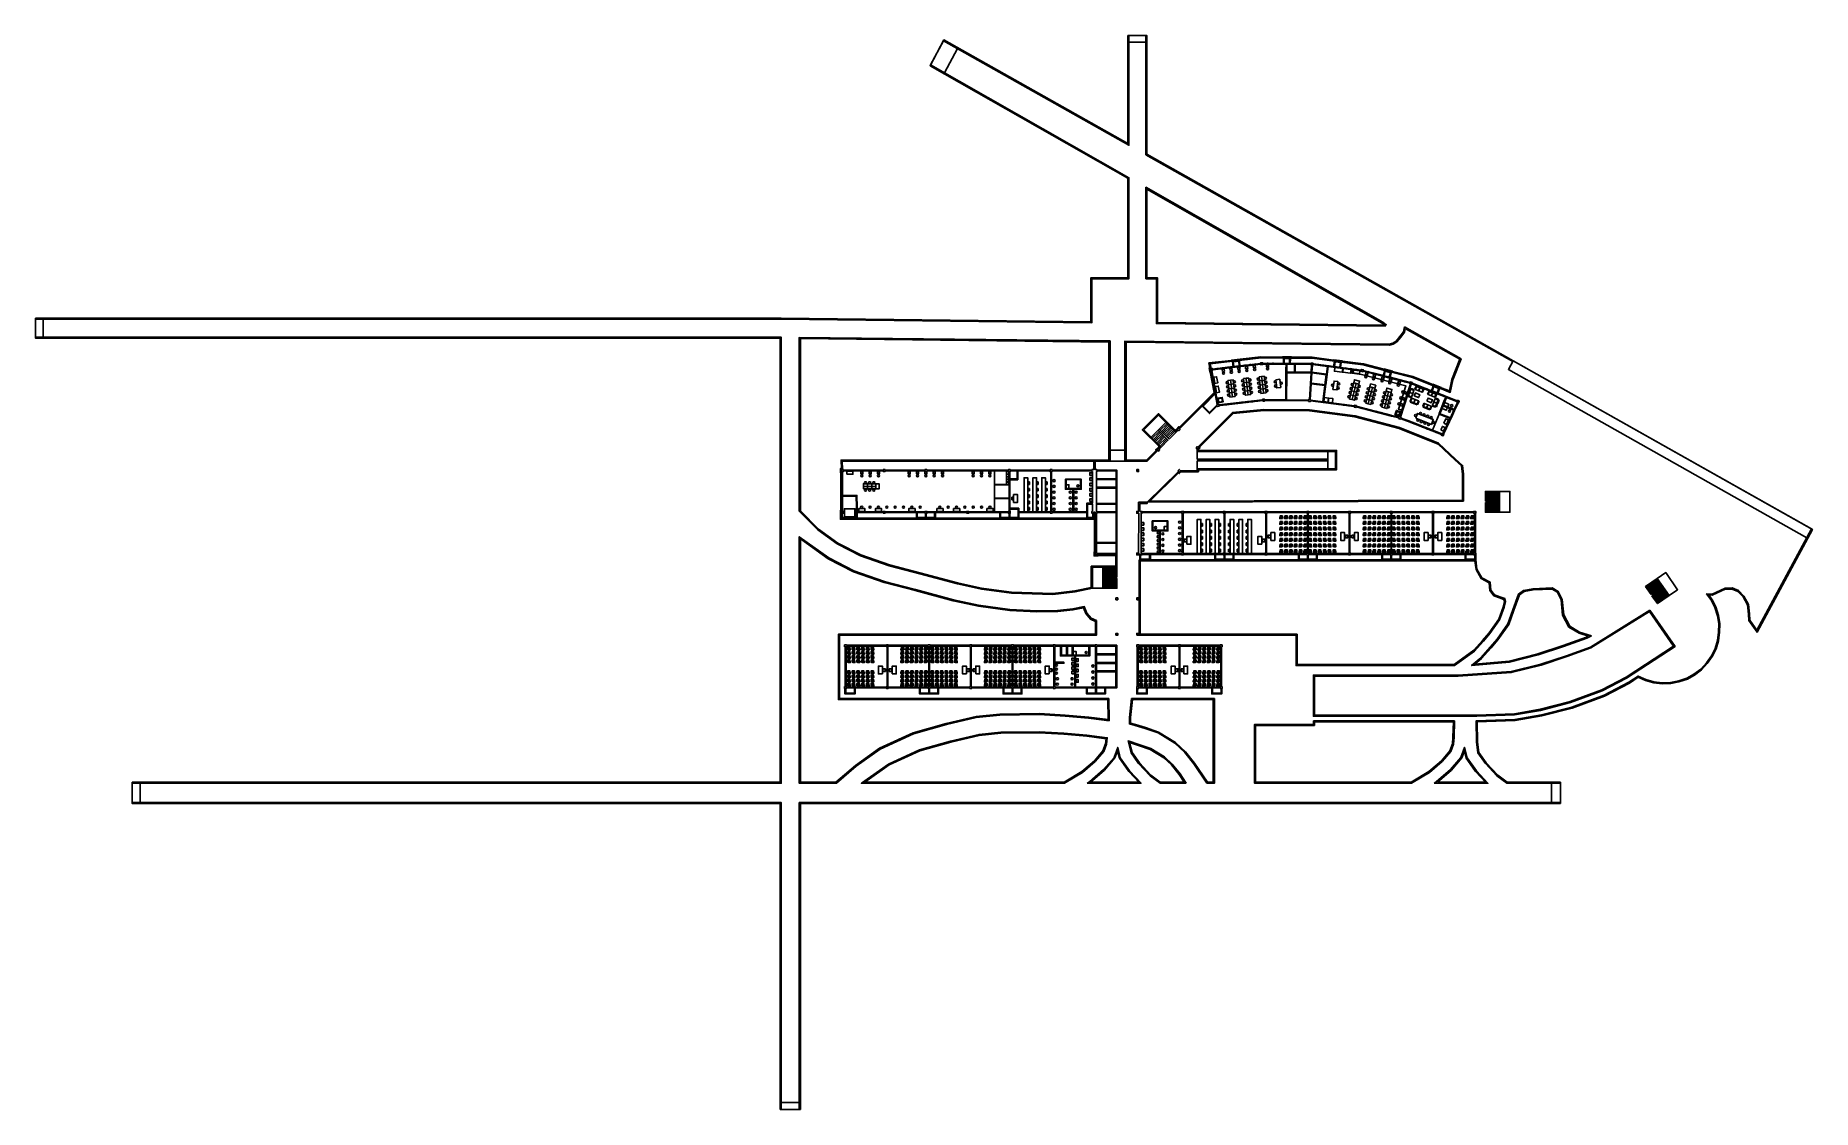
# Model space of a CAD drawing. Extents: x 1109 to 35175, y 5150 to 25743.
import ezdxf

# ---------------------------------------------------------------- set-up
doc = ezdxf.new("R2010")
doc.units = 0
doc.header["$MEASUREMENT"] = 0
for name, color, linetype in [('Chair', 142, 'CONTINUOUS'), ('Coffee', 3, 'CONTINUOUS'), ('Doors', 50, 'CONTINUOUS'), ('Entrance', 50, 'CONTINUOUS'), ('Furniture', 2, 'CONTINUOUS'), ('Labs', 1, 'CONTINUOUS'), ('Offices', 10, 'CONTINUOUS'), ('Stairs', 2, 'CONTINUOUS'), ('Storage', 40, 'CONTINUOUS'), ('Toilets', 40, 'CONTINUOUS'), ('Walls', 6, 'CONTINUOUS')]:
    doc.layers.add(name, color=color, linetype=linetype)

msp = doc.modelspace()

# ---------------------------------------------------------------- linework, layer by layer
at = {"layer": 'Chair'}
for p, q in [((20130, 17183, 0), (20153, 17183, 0)), ((20153, 17132, 0), (20130, 17132, 0)), ((20130, 17060, 0), (20153, 17060, 0)), ((20153, 17183, 0), (20153, 17132, 0)), ((20153, 17060, 0), (20153, 17010, 0)), ((20156, 17183, 0), (20162, 17183, 0)), ((20156, 17132, 0), (20156, 17183, 0)), ((20162, 17132, 0), (20156, 17132, 0)), ((20156, 17060, 0), (20162, 17060, 0)), ((20156, 17010, 0), (20156, 17060, 0)), ((20162, 17183, 0), (20162, 17132, 0)), ((20162, 17060, 0), (20162, 17010, 0)), ((20300, 17183, 0), (20323, 17183, 0)), ((20323, 17132, 0), (20300, 17132, 0)), ((20300, 17060, 0), (20323, 17060, 0)), ((20323, 17183, 0), (20323, 17132, 0)), ((20323, 17060, 0), (20323, 17010, 0)), ((20326, 17183, 0), (20332, 17183, 0)), ((20326, 17132, 0), (20326, 17183, 0)), ((20332, 17132, 0), (20326, 17132, 0)), ((20326, 17060, 0), (20332, 17060, 0)), ((20326, 17010, 0), (20326, 17060, 0)), ((20332, 17183, 0), (20332, 17132, 0)), ((20332, 17060, 0), (20332, 17010, 0)), ((20470, 17183, 0), (20493, 17183, 0)), ((20493, 17132, 0), (20470, 17132, 0)), ((20470, 17060, 0), (20493, 17060, 0)), ((20493, 17183, 0), (20493, 17132, 0)), ((20493, 17060, 0), (20493, 17010, 0)), ((20496, 17183, 0), (20502, 17183, 0)), ((20496, 17132, 0), (20496, 17183, 0)), ((20502, 17132, 0), (20496, 17132, 0)), ((20496, 17060, 0), (20502, 17060, 0)), ((20496, 17010, 0), (20496, 17060, 0)), ((20502, 17183, 0), (20502, 17132, 0)), ((20502, 17060, 0), (20502, 17010, 0)), ((19835, 16889), (19829, 16889)), ((19829, 16889), (19829, 16839)), ((19829, 16839), (19835, 16839)), ((19835, 16839), (19835, 16889)), ((19861, 16889), (19838, 16889)), ((19838, 16889), (19838, 16839)), ((19838, 16839), (19861, 16839)), ((20153, 17010, 0), (20130, 17010, 0)), ((20130, 16937, 0), (20153, 16937, 0)), ((20153, 16887, 0), (20130, 16887, 0)), ((20130, 16815, 0), (20153, 16815, 0)), ((20153, 16764, 0), (20130, 16764, 0)), ((20153, 16937, 0), (20153, 16887, 0)), ((20153, 16815, 0), (20153, 16764, 0)), ((20162, 17010, 0), (20156, 17010, 0)), ((20156, 16937, 0), (20162, 16937, 0)), ((20156, 16887, 0), (20156, 16937, 0)), ((20162, 16887, 0), (20156, 16887, 0)), ((20156, 16815, 0), (20162, 16815, 0)), ((20156, 16764, 0), (20156, 16815, 0)), ((20162, 16764, 0), (20156, 16764, 0)), ((20162, 16937, 0), (20162, 16887, 0)), ((20162, 16815, 0), (20162, 16764, 0)), ((20323, 17010, 0), (20300, 17010, 0)), ((20300, 16937, 0), (20323, 16937, 0)), ((20323, 16887, 0), (20300, 16887, 0)), ((20300, 16815, 0), (20323, 16815, 0)), ((20323, 16764, 0), (20300, 16764, 0)), ((20323, 16937, 0), (20323, 16887, 0)), ((20323, 16815, 0), (20323, 16764, 0)), ((20332, 17010, 0), (20326, 17010, 0)), ((20326, 16937, 0), (20332, 16937, 0)), ((20326, 16887, 0), (20326, 16937, 0)), ((20332, 16887, 0), (20326, 16887, 0)), ((20326, 16815, 0), (20332, 16815, 0)), ((20326, 16764, 0), (20326, 16815, 0)), ((20332, 16764, 0), (20326, 16764, 0)), ((20332, 16937, 0), (20332, 16887, 0)), ((20332, 16815, 0), (20332, 16764, 0)), ((20493, 17010, 0), (20470, 17010, 0)), ((20470, 16937, 0), (20493, 16937, 0)), ((20493, 16887, 0), (20470, 16887, 0)), ((20470, 16815, 0), (20493, 16815, 0)), ((20493, 16764, 0), (20470, 16764, 0)), ((20493, 16937, 0), (20493, 16887, 0)), ((20493, 16815, 0), (20493, 16764, 0)), ((20502, 17010, 0), (20496, 17010, 0)), ((20496, 16937, 0), (20502, 16937, 0)), ((20496, 16887, 0), (20496, 16937, 0)), ((20502, 16887, 0), (20496, 16887, 0)), ((20496, 16815, 0), (20502, 16815, 0)), ((20496, 16764, 0), (20496, 16815, 0)), ((20502, 16764, 0), (20496, 16764, 0)), ((20502, 16937, 0), (20502, 16887, 0)), ((20502, 16815, 0), (20502, 16764, 0)), ((20130, 16692, 0), (20153, 16692, 0)), ((20153, 16642, 0), (20130, 16642, 0)), ((20153, 16692, 0), (20153, 16642, 0)), ((20156, 16692, 0), (20162, 16692, 0)), ((20156, 16642, 0), (20156, 16692, 0)), ((20162, 16642, 0), (20156, 16642, 0)), ((20162, 16692, 0), (20162, 16642, 0)), ((20300, 16692, 0), (20323, 16692, 0)), ((20323, 16642, 0), (20300, 16642, 0)), ((20323, 16692, 0), (20323, 16642, 0)), ((20326, 16692, 0), (20332, 16692, 0)), ((20326, 16642, 0), (20326, 16692, 0)), ((20332, 16642, 0), (20326, 16642, 0)), ((20332, 16692, 0), (20332, 16642, 0)), ((20470, 16692, 0), (20493, 16692, 0)), ((20493, 16642, 0), (20470, 16642, 0)), ((20493, 16692, 0), (20493, 16642, 0)), ((20496, 16692, 0), (20502, 16692, 0)), ((20496, 16642, 0), (20496, 16692, 0)), ((20502, 16642, 0), (20496, 16642, 0)), ((20502, 16692, 0), (20502, 16642, 0)), ((23452, 16383, 0), (23475, 16383, 0)), ((23475, 16383, 0), (23475, 16332, 0)), ((23478, 16383, 0), (23484, 16383, 0)), ((23478, 16332, 0), (23478, 16383, 0)), ((23484, 16383, 0), (23484, 16332, 0)), ((23622, 16383, 0), (23645, 16383, 0)), ((23645, 16383, 0), (23645, 16332, 0)), ((23648, 16383, 0), (23654, 16383, 0)), ((23648, 16332, 0), (23648, 16383, 0)), ((23654, 16383, 0), (23654, 16332, 0)), ((23792, 16383, 0), (23815, 16383, 0)), ((23815, 16383, 0), (23815, 16332, 0)), ((23818, 16383, 0), (23824, 16383, 0)), ((23818, 16332, 0), (23818, 16383, 0)), ((23824, 16383, 0), (23824, 16332, 0)), ((23983, 16383, 0), (23978, 16383, 0)), ((23978, 16383, 0), (23978, 16332, 0)), ((23983, 16332, 0), (23983, 16383, 0)), ((24010, 16383, 0), (23986, 16383, 0)), ((23986, 16383, 0), (23986, 16332, 0)), ((24153, 16383, 0), (24148, 16383, 0)), ((24148, 16383, 0), (24148, 16332, 0)), ((24153, 16332, 0), (24153, 16383, 0)), ((24180, 16383, 0), (24156, 16383, 0)), ((24156, 16383, 0), (24156, 16332, 0)), ((24323, 16383, 0), (24318, 16383, 0)), ((24318, 16383, 0), (24318, 16332, 0)), ((24323, 16332, 0), (24323, 16383, 0)), ((24350, 16383, 0), (24326, 16383, 0)), ((24326, 16383, 0), (24326, 16332, 0)), ((23130, 16086, 0), (23125, 16086, 0)), ((23125, 16086, 0), (23125, 16036, 0)), ((23125, 16036, 0), (23130, 16036, 0)), ((23130, 16036, 0), (23130, 16086, 0)), ((23175, 16086, 0), (23133, 16086, 0)), ((23133, 16086, 0), (23133, 16036, 0)), ((23133, 16036, 0), (23175, 16036, 0)), ((23175, 16036, 0), (23175, 16086, 0)), ((23475, 16332, 0), (23452, 16332, 0)), ((23452, 16260, 0), (23475, 16260, 0)), ((23475, 16210, 0), (23452, 16210, 0)), ((23452, 16137, 0), (23475, 16137, 0)), ((23475, 16087, 0), (23452, 16087, 0)), ((23452, 16015, 0), (23475, 16015, 0)), ((23475, 16260, 0), (23475, 16210, 0)), ((23475, 16137, 0), (23475, 16087, 0)), ((23475, 16015, 0), (23475, 15964, 0)), ((23484, 16332, 0), (23478, 16332, 0)), ((23478, 16260, 0), (23484, 16260, 0)), ((23478, 16210, 0), (23478, 16260, 0)), ((23484, 16210, 0), (23478, 16210, 0)), ((23478, 16137, 0), (23484, 16137, 0)), ((23478, 16087, 0), (23478, 16137, 0)), ((23484, 16087, 0), (23478, 16087, 0)), ((23478, 16015, 0), (23484, 16015, 0)), ((23478, 15964, 0), (23478, 16015, 0)), ((23484, 16260, 0), (23484, 16210, 0)), ((23484, 16137, 0), (23484, 16087, 0)), ((23484, 16015, 0), (23484, 15964, 0)), ((23645, 16332, 0), (23622, 16332, 0)), ((23622, 16260, 0), (23645, 16260, 0)), ((23645, 16210, 0), (23622, 16210, 0)), ((23622, 16137, 0), (23645, 16137, 0)), ((23645, 16087, 0), (23622, 16087, 0)), ((23622, 16015, 0), (23645, 16015, 0)), ((23645, 16260, 0), (23645, 16210, 0)), ((23645, 16137, 0), (23645, 16087, 0)), ((23645, 16015, 0), (23645, 15964, 0)), ((23654, 16332, 0), (23648, 16332, 0)), ((23648, 16260, 0), (23654, 16260, 0)), ((23648, 16210, 0), (23648, 16260, 0)), ((23654, 16210, 0), (23648, 16210, 0)), ((23648, 16137, 0), (23654, 16137, 0)), ((23648, 16087, 0), (23648, 16137, 0)), ((23654, 16087, 0), (23648, 16087, 0)), ((23648, 16015, 0), (23654, 16015, 0)), ((23648, 15964, 0), (23648, 16015, 0)), ((23654, 16260, 0), (23654, 16210, 0)), ((23654, 16137, 0), (23654, 16087, 0)), ((23654, 16015, 0), (23654, 15964, 0)), ((23815, 16332, 0), (23792, 16332, 0)), ((23792, 16260, 0), (23815, 16260, 0)), ((23815, 16210, 0), (23792, 16210, 0)), ((23792, 16137, 0), (23815, 16137, 0)), ((23815, 16087, 0), (23792, 16087, 0)), ((23792, 16015, 0), (23815, 16015, 0)), ((23815, 16260, 0), (23815, 16210, 0)), ((23815, 16137, 0), (23815, 16087, 0)), ((23815, 16015, 0), (23815, 15964, 0)), ((23824, 16332, 0), (23818, 16332, 0)), ((23818, 16260, 0), (23824, 16260, 0)), ((23818, 16210, 0), (23818, 16260, 0)), ((23824, 16210, 0), (23818, 16210, 0)), ((23818, 16137, 0), (23824, 16137, 0)), ((23818, 16087, 0), (23818, 16137, 0)), ((23824, 16087, 0), (23818, 16087, 0)), ((23818, 16015, 0), (23824, 16015, 0)), ((23818, 15964, 0), (23818, 16015, 0)), ((23824, 16260, 0), (23824, 16210, 0)), ((23824, 16137, 0), (23824, 16087, 0)), ((23824, 16015, 0), (23824, 15964, 0)), ((23978, 16332, 0), (23983, 16332, 0)), ((23983, 16260, 0), (23978, 16260, 0)), ((23978, 16260, 0), (23978, 16210, 0)), ((23978, 16210, 0), (23983, 16210, 0)), ((23983, 16137, 0), (23978, 16137, 0)), ((23978, 16137, 0), (23978, 16087, 0)), ((23978, 16087, 0), (23983, 16087, 0)), ((23983, 16015, 0), (23978, 16015, 0)), ((23978, 16015, 0), (23978, 15964, 0)), ((23983, 16210, 0), (23983, 16260, 0)), ((23983, 16087, 0), (23983, 16137, 0)), ((23983, 15964, 0), (23983, 16015, 0)), ((23986, 16332, 0), (24010, 16332, 0)), ((24010, 16260, 0), (23986, 16260, 0)), ((23986, 16260, 0), (23986, 16210, 0)), ((23986, 16210, 0), (24010, 16210, 0)), ((24010, 16137, 0), (23986, 16137, 0)), ((23986, 16137, 0), (23986, 16087, 0)), ((23986, 16087, 0), (24010, 16087, 0)), ((24010, 16015, 0), (23986, 16015, 0)), ((23986, 16015, 0), (23986, 15964, 0)), ((24148, 16332, 0), (24153, 16332, 0)), ((24153, 16260, 0), (24148, 16260, 0)), ((24148, 16260, 0), (24148, 16210, 0)), ((24148, 16210, 0), (24153, 16210, 0)), ((24153, 16137, 0), (24148, 16137, 0)), ((24148, 16137, 0), (24148, 16087, 0)), ((24148, 16087, 0), (24153, 16087, 0)), ((24153, 16015, 0), (24148, 16015, 0)), ((24148, 16015, 0), (24148, 15964, 0)), ((24153, 16210, 0), (24153, 16260, 0)), ((24153, 16087, 0), (24153, 16137, 0)), ((24153, 15964, 0), (24153, 16015, 0)), ((24156, 16332, 0), (24180, 16332, 0)), ((24180, 16260, 0), (24156, 16260, 0)), ((24156, 16260, 0), (24156, 16210, 0)), ((24156, 16210, 0), (24180, 16210, 0)), ((24180, 16137, 0), (24156, 16137, 0)), ((24156, 16137, 0), (24156, 16087, 0)), ((24156, 16087, 0), (24180, 16087, 0)), ((24180, 16015, 0), (24156, 16015, 0)), ((24156, 16015, 0), (24156, 15964, 0)), ((24318, 16332, 0), (24323, 16332, 0)), ((24323, 16260, 0), (24318, 16260, 0)), ((24318, 16260, 0), (24318, 16210, 0)), ((24318, 16210, 0), (24323, 16210, 0)), ((24323, 16137, 0), (24318, 16137, 0)), ((24318, 16137, 0), (24318, 16087, 0)), ((24318, 16087, 0), (24323, 16087, 0)), ((24323, 16015, 0), (24318, 16015, 0)), ((24318, 16015, 0), (24318, 15964, 0)), ((24323, 16210, 0), (24323, 16260, 0)), ((24323, 16087, 0), (24323, 16137, 0)), ((24323, 15964, 0), (24323, 16015, 0)), ((24326, 16332, 0), (24350, 16332, 0)), ((24350, 16260, 0), (24326, 16260, 0)), ((24326, 16260, 0), (24326, 16210, 0)), ((24326, 16210, 0), (24350, 16210, 0)), ((24350, 16137, 0), (24326, 16137, 0)), ((24326, 16137, 0), (24326, 16087, 0)), ((24326, 16087, 0), (24350, 16087, 0)), ((24350, 16015, 0), (24326, 16015, 0)), ((24326, 16015, 0), (24326, 15964, 0)), ((24626, 16086, 0), (24668, 16086, 0)), ((24626, 16036, 0), (24626, 16086, 0)), ((24668, 16036, 0), (24626, 16036, 0)), ((24668, 16086, 0), (24668, 16036, 0)), ((24671, 16086, 0), (24677, 16086, 0)), ((24671, 16036, 0), (24671, 16086, 0)), ((24677, 16036, 0), (24671, 16036, 0)), ((24677, 16086, 0), (24677, 16036, 0)), ((24740, 16160, 0), (24735, 16160, 0)), ((24735, 16160, 0), (24735, 16110, 0)), ((24735, 16110, 0), (24740, 16110, 0)), ((24740, 16110, 0), (24740, 16160, 0)), ((24785, 16160, 0), (24743, 16160, 0)), ((24743, 16160, 0), (24743, 16110, 0)), ((24743, 16110, 0), (24785, 16110, 0)), ((24785, 16110, 0), (24785, 16160, 0)), ((26214, 16160, 0), (26256, 16160, 0)), ((26214, 16110, 0), (26214, 16160, 0)), ((26256, 16110, 0), (26214, 16110, 0)), ((26256, 16160, 0), (26256, 16110, 0)), ((26259, 16160, 0), (26265, 16160, 0)), ((26259, 16110, 0), (26259, 16160, 0)), ((26265, 16110, 0), (26259, 16110, 0)), ((26265, 16160, 0), (26265, 16110, 0)), ((26340, 16160, 0), (26335, 16160, 0)), ((26335, 16160, 0), (26335, 16110, 0)), ((26335, 16110, 0), (26340, 16110, 0)), ((26340, 16110, 0), (26340, 16160, 0)), ((26385, 16160, 0), (26343, 16160, 0)), ((26343, 16160, 0), (26343, 16110, 0)), ((26343, 16110, 0), (26385, 16110, 0)), ((26385, 16110, 0), (26385, 16160, 0)), ((27814, 16160, 0), (27856, 16160, 0)), ((27814, 16110, 0), (27814, 16160, 0)), ((27856, 16110, 0), (27814, 16110, 0)), ((27856, 16160, 0), (27856, 16110, 0)), ((27859, 16160, 0), (27865, 16160, 0)), ((27859, 16110, 0), (27859, 16160, 0)), ((27865, 16110, 0), (27859, 16110, 0)), ((27865, 16160, 0), (27865, 16110, 0)), ((27940, 16160, 0), (27935, 16160, 0)), ((27935, 16160, 0), (27935, 16110, 0)), ((27935, 16110, 0), (27940, 16110, 0)), ((27940, 16110, 0), (27940, 16160, 0)), ((27985, 16160, 0), (27943, 16160, 0)), ((27943, 16160, 0), (27943, 16110, 0)), ((27943, 16110, 0), (27985, 16110, 0)), ((27985, 16110, 0), (27985, 16160, 0)), ((23475, 15964, 0), (23452, 15964, 0)), ((23452, 15892, 0), (23475, 15892, 0)), ((23475, 15842, 0), (23452, 15842, 0)), ((23475, 15892, 0), (23475, 15842, 0)), ((23484, 15964, 0), (23478, 15964, 0)), ((23478, 15892, 0), (23484, 15892, 0)), ((23478, 15842, 0), (23478, 15892, 0)), ((23484, 15842, 0), (23478, 15842, 0)), ((23484, 15892, 0), (23484, 15842, 0)), ((23645, 15964, 0), (23622, 15964, 0)), ((23622, 15892, 0), (23645, 15892, 0)), ((23645, 15842, 0), (23622, 15842, 0)), ((23645, 15892, 0), (23645, 15842, 0)), ((23654, 15964, 0), (23648, 15964, 0)), ((23648, 15892, 0), (23654, 15892, 0)), ((23648, 15842, 0), (23648, 15892, 0)), ((23654, 15842, 0), (23648, 15842, 0)), ((23654, 15892, 0), (23654, 15842, 0)), ((23815, 15964, 0), (23792, 15964, 0)), ((23792, 15892, 0), (23815, 15892, 0)), ((23815, 15842, 0), (23792, 15842, 0)), ((23815, 15892, 0), (23815, 15842, 0)), ((23824, 15964, 0), (23818, 15964, 0)), ((23818, 15892, 0), (23824, 15892, 0)), ((23818, 15842, 0), (23818, 15892, 0)), ((23824, 15842, 0), (23818, 15842, 0)), ((23824, 15892, 0), (23824, 15842, 0)), ((23978, 15964, 0), (23983, 15964, 0)), ((23983, 15892, 0), (23978, 15892, 0)), ((23978, 15892, 0), (23978, 15842, 0)), ((23978, 15842, 0), (23983, 15842, 0)), ((23983, 15842, 0), (23983, 15892, 0)), ((23986, 15964, 0), (24010, 15964, 0)), ((24010, 15892, 0), (23986, 15892, 0)), ((23986, 15892, 0), (23986, 15842, 0)), ((23986, 15842, 0), (24010, 15842, 0)), ((24148, 15964, 0), (24153, 15964, 0)), ((24153, 15892, 0), (24148, 15892, 0)), ((24148, 15892, 0), (24148, 15842, 0)), ((24148, 15842, 0), (24153, 15842, 0)), ((24153, 15842, 0), (24153, 15892, 0)), ((24156, 15964, 0), (24180, 15964, 0)), ((24180, 15892, 0), (24156, 15892, 0)), ((24156, 15892, 0), (24156, 15842, 0)), ((24156, 15842, 0), (24180, 15842, 0)), ((24318, 15964, 0), (24323, 15964, 0)), ((24323, 15892, 0), (24318, 15892, 0)), ((24318, 15892, 0), (24318, 15842, 0)), ((24318, 15842, 0), (24323, 15842, 0)), ((24323, 15842, 0), (24323, 15892, 0)), ((24326, 15964, 0), (24350, 15964, 0)), ((24350, 15892, 0), (24326, 15892, 0)), ((24326, 15892, 0), (24326, 15842, 0)), ((24326, 15842, 0), (24350, 15842, 0)), ((17353, 13600), (17395, 13600)), ((17353, 13550), (17353, 13600)), ((17395, 13550), (17353, 13550)), ((17395, 13600), (17395, 13550)), ((17398, 13600), (17403, 13600)), ((17398, 13550), (17398, 13600)), ((17403, 13550), (17398, 13550)), ((17403, 13600), (17403, 13550)), ((17481, 13600), (17476, 13600)), ((17476, 13600), (17476, 13550)), ((17476, 13550), (17481, 13550)), ((17481, 13550), (17481, 13600)), ((17526, 13600), (17484, 13600)), ((17484, 13600), (17484, 13550)), ((17484, 13550), (17526, 13550)), ((17526, 13550), (17526, 13600)), ((18965, 13600), (19007, 13600)), ((18965, 13550), (18965, 13600)), ((19007, 13550), (18965, 13550)), ((19007, 13600), (19007, 13550)), ((19010, 13600), (19015, 13600)), ((19010, 13550), (19010, 13600)), ((19015, 13550), (19010, 13550)), ((19015, 13600), (19015, 13550)), ((19081, 13600), (19076, 13600)), ((19076, 13600), (19076, 13550)), ((19076, 13550), (19081, 13550)), ((19081, 13550), (19081, 13600)), ((19126, 13600), (19084, 13600)), ((19084, 13600), (19084, 13550)), ((19084, 13550), (19126, 13550)), ((19126, 13550), (19126, 13600)), ((20551, 13600), (20593, 13600)), ((20551, 13550), (20551, 13600)), ((20593, 13550), (20551, 13550)), ((20593, 13600), (20593, 13550)), ((20596, 13600), (20601, 13600)), ((20596, 13550), (20596, 13600)), ((20601, 13550), (20596, 13550)), ((20601, 13600), (20601, 13550)), ((22965, 13600), (23007, 13600)), ((22965, 13550), (22965, 13600)), ((23007, 13550), (22965, 13550)), ((23007, 13600), (23007, 13550)), ((23016, 13600), (23010, 13600)), ((23010, 13600), (23010, 13550)), ((23010, 13550), (23016, 13550)), ((23016, 13550), (23016, 13600)), ((23069, 13600), (23064, 13600)), ((23064, 13600), (23064, 13550)), ((23064, 13550), (23069, 13550)), ((23069, 13550), (23069, 13600)), ((23114, 13600), (23072, 13600)), ((23072, 13600), (23072, 13550)), ((23072, 13550), (23114, 13550)), ((23114, 13550), (23114, 13600))]:
    msp.add_line(p, q, dxfattribs=at)
for points in [[(27415, 18837), (27437, 18902), (27450, 18897), (27428, 18833)], [(27430, 18832), (27426, 18821), (27480, 18803), (27484, 18813)], [(27429, 18832), (27451, 18897), (27512, 18876), (27489, 18811)], [(27460, 18967), (27438, 18903), (27451, 18898), (27473, 18963)], [(27474, 18963), (27451, 18898), (27512, 18877), (27534, 18942)], [(27471, 18728), (27461, 18732), (27482, 18785), (27492, 18781)], [(27471, 18727), (27535, 18702), (27558, 18761), (27495, 18787)], [(27475, 18962), (27479, 18973), (27532, 18954), (27529, 18944)], [(27599, 18676), (27536, 18702), (27559, 18761), (27623, 18736)], [(27585, 19013), (27575, 19017), (27554, 18964), (27564, 18960)], [(27585, 19014), (27649, 18989), (27625, 18929), (27562, 18955)], [(27591, 19028), (27654, 19002), (27649, 18990), (27586, 19015)], [(27713, 18963), (27650, 18988), (27626, 18929), (27690, 18903)], [(27719, 18977), (27655, 19002), (27650, 18989), (27714, 18964)], [(27713, 18962), (27723, 18958), (27702, 18905), (27692, 18909)], [(27829, 18915), (27819, 18920), (27798, 18867), (27808, 18863)], [(27830, 18917), (27893, 18891), (27870, 18832), (27806, 18857)], [(27835, 18930), (27899, 18905), (27894, 18892), (27830, 18918)], [(27958, 18866), (27894, 18891), (27871, 18831), (27934, 18806)], [(27963, 18879), (27900, 18905), (27895, 18892), (27958, 18866)], [(28002, 18756), (27977, 18692), (27917, 18716), (27943, 18780)], [(27958, 18864), (27968, 18860), (27947, 18808), (27937, 18812)], [(28001, 18757), (28005, 18767), (27952, 18788), (27948, 18778)], [(28016, 18751), (27991, 18687), (27978, 18692), (28003, 18756)], [(27466, 18713), (27529, 18688), (27534, 18701), (27471, 18726)], [(27594, 18662), (27530, 18688), (27535, 18701), (27599, 18675)], [(27600, 18677), (27610, 18673), (27631, 18726), (27621, 18730)], [(27716, 18631), (27706, 18635), (27727, 18688), (27737, 18684)], [(27710, 18616), (27774, 18591), (27779, 18604), (27715, 18629)], [(27716, 18630), (27779, 18605), (27803, 18664), (27739, 18689)], [(27838, 18565), (27775, 18590), (27780, 18603), (27843, 18578)], [(27844, 18579), (27780, 18604), (27804, 18664), (27867, 18638)], [(27844, 18580), (27854, 18576), (27875, 18629), (27865, 18633)], [(27951, 18628), (27976, 18692), (27917, 18715), (27892, 18652)], [(27950, 18628), (27946, 18618), (27893, 18639), (27897, 18649)], [(27965, 18622), (27990, 18686), (27977, 18691), (27952, 18628)]]:
    msp.add_lwpolyline(points, close=True, dxfattribs=at)
for points in [[(25003, 16485), (25015, 16485), (25015, 16530), (24970, 16530), (24970, 16505)], [(25003, 16377), (25015, 16377), (25015, 16422), (24970, 16422), (24970, 16397)], [(25095, 16485), (25108, 16485), (25108, 16530), (25063, 16530), (25063, 16505)], [(25095, 16377), (25108, 16377), (25108, 16422), (25063, 16422), (25063, 16397)], [(25188, 16485), (25200, 16485), (25200, 16530), (25155, 16530), (25155, 16505)], [(25188, 16377), (25200, 16377), (25200, 16422), (25155, 16422), (25155, 16397)], [(25280, 16485), (25293, 16485), (25293, 16530), (25248, 16530), (25248, 16505)], [(25280, 16377), (25293, 16377), (25293, 16422), (25248, 16422), (25248, 16397)], [(25373, 16485), (25385, 16485), (25385, 16530), (25340, 16530), (25340, 16505)], [(25373, 16377), (25385, 16377), (25385, 16422), (25340, 16422), (25340, 16397)], [(25465, 16485), (25478, 16485), (25478, 16530), (25433, 16530), (25433, 16505)], [(25465, 16377), (25478, 16377), (25478, 16422), (25433, 16422), (25433, 16397)], [(25534, 16485), (25522, 16485), (25522, 16530), (25567, 16530), (25567, 16505)], [(25534, 16377), (25522, 16377), (25522, 16422), (25567, 16422), (25567, 16397)], [(25627, 16485), (25614, 16485), (25614, 16530), (25659, 16530), (25659, 16505)], [(25627, 16377), (25614, 16377), (25614, 16422), (25659, 16422), (25659, 16397)], [(25719, 16485), (25707, 16485), (25707, 16530), (25752, 16530), (25752, 16505)], [(25719, 16377), (25707, 16377), (25707, 16422), (25752, 16422), (25752, 16397)], [(25812, 16485), (25799, 16485), (25799, 16530), (25844, 16530), (25844, 16505)], [(25812, 16377), (25799, 16377), (25799, 16422), (25844, 16422), (25844, 16397)], [(25904, 16485), (25892, 16485), (25892, 16530), (25937, 16530), (25937, 16505)], [(25904, 16377), (25892, 16377), (25892, 16422), (25937, 16422), (25937, 16397)], [(25997, 16485), (25984, 16485), (25984, 16530), (26029, 16530), (26029, 16505)], [(25997, 16377), (25984, 16377), (25984, 16422), (26029, 16422), (26029, 16397)], [(26603, 16485), (26615, 16485), (26615, 16530), (26570, 16530), (26570, 16505)], [(26603, 16377), (26615, 16377), (26615, 16422), (26570, 16422), (26570, 16397)], [(26695, 16485), (26708, 16485), (26708, 16530), (26663, 16530), (26663, 16505)], [(26695, 16377), (26708, 16377), (26708, 16422), (26663, 16422), (26663, 16397)], [(26788, 16485), (26800, 16485), (26800, 16530), (26755, 16530), (26755, 16505)], [(26788, 16377), (26800, 16377), (26800, 16422), (26755, 16422), (26755, 16397)], [(26880, 16485), (26893, 16485), (26893, 16530), (26848, 16530), (26848, 16505)], [(26880, 16377), (26893, 16377), (26893, 16422), (26848, 16422), (26848, 16397)], [(26973, 16485), (26985, 16485), (26985, 16530), (26940, 16530), (26940, 16505)], [(26973, 16377), (26985, 16377), (26985, 16422), (26940, 16422), (26940, 16397)], [(27065, 16485), (27078, 16485), (27078, 16530), (27033, 16530), (27033, 16505)], [(27065, 16377), (27078, 16377), (27078, 16422), (27033, 16422), (27033, 16397)], [(27134, 16485), (27122, 16485), (27122, 16530), (27167, 16530), (27167, 16505)], [(27134, 16377), (27122, 16377), (27122, 16422), (27167, 16422), (27167, 16397)], [(27227, 16485), (27214, 16485), (27214, 16530), (27259, 16530), (27259, 16505)], [(27227, 16377), (27214, 16377), (27214, 16422), (27259, 16422), (27259, 16397)], [(27319, 16485), (27307, 16485), (27307, 16530), (27352, 16530), (27352, 16505)], [(27319, 16377), (27307, 16377), (27307, 16422), (27352, 16422), (27352, 16397)], [(27412, 16485), (27399, 16485), (27399, 16530), (27444, 16530), (27444, 16505)], [(27412, 16377), (27399, 16377), (27399, 16422), (27444, 16422), (27444, 16397)], [(27504, 16485), (27492, 16485), (27492, 16530), (27537, 16530), (27537, 16505)], [(27504, 16377), (27492, 16377), (27492, 16422), (27537, 16422), (27537, 16397)], [(27597, 16485), (27584, 16485), (27584, 16530), (27629, 16530), (27629, 16505)], [(27597, 16377), (27584, 16377), (27584, 16422), (27629, 16422), (27629, 16397)], [(28203, 16485), (28215, 16485), (28215, 16530), (28170, 16530), (28170, 16505)], [(28203, 16377), (28215, 16377), (28215, 16422), (28170, 16422), (28170, 16397)], [(28295, 16485), (28308, 16485), (28308, 16530), (28263, 16530), (28263, 16505)], [(28295, 16377), (28308, 16377), (28308, 16422), (28263, 16422), (28263, 16397)], [(28388, 16485), (28400, 16485), (28400, 16530), (28355, 16530), (28355, 16505)], [(28388, 16377), (28400, 16377), (28400, 16422), (28355, 16422), (28355, 16397)], [(28480, 16485), (28493, 16485), (28493, 16530), (28448, 16530), (28448, 16505)], [(28480, 16377), (28493, 16377), (28493, 16422), (28448, 16422), (28448, 16397)], [(28573, 16485), (28585, 16485), (28585, 16530), (28540, 16530), (28540, 16505)], [(28573, 16377), (28585, 16377), (28585, 16422), (28540, 16422), (28540, 16397)], [(28665, 16485), (28678, 16485), (28678, 16530), (28633, 16530), (28633, 16505)], [(28665, 16377), (28678, 16377), (28678, 16422), (28633, 16422), (28633, 16397)], [(25003, 16268), (25015, 16268), (25015, 16313), (24970, 16313), (24970, 16288)], [(25003, 16160), (25015, 16160), (25015, 16205), (24970, 16205), (24970, 16180)], [(25003, 16052), (25015, 16052), (25015, 16097), (24970, 16097), (24970, 16072)], [(25095, 16268), (25108, 16268), (25108, 16313), (25063, 16313), (25063, 16288)], [(25095, 16160), (25108, 16160), (25108, 16205), (25063, 16205), (25063, 16180)], [(25095, 16052), (25108, 16052), (25108, 16097), (25063, 16097), (25063, 16072)], [(25188, 16268), (25200, 16268), (25200, 16313), (25155, 16313), (25155, 16288)], [(25188, 16160), (25200, 16160), (25200, 16205), (25155, 16205), (25155, 16180)], [(25188, 16052), (25200, 16052), (25200, 16097), (25155, 16097), (25155, 16072)], [(25280, 16268), (25293, 16268), (25293, 16313), (25248, 16313), (25248, 16288)], [(25280, 16160), (25293, 16160), (25293, 16205), (25248, 16205), (25248, 16180)], [(25280, 16052), (25293, 16052), (25293, 16097), (25248, 16097), (25248, 16072)], [(25373, 16268), (25385, 16268), (25385, 16313), (25340, 16313), (25340, 16288)], [(25373, 16160), (25385, 16160), (25385, 16205), (25340, 16205), (25340, 16180)], [(25373, 16052), (25385, 16052), (25385, 16097), (25340, 16097), (25340, 16072)], [(25465, 16268), (25478, 16268), (25478, 16313), (25433, 16313), (25433, 16288)], [(25465, 16160), (25478, 16160), (25478, 16205), (25433, 16205), (25433, 16180)], [(25465, 16052), (25478, 16052), (25478, 16097), (25433, 16097), (25433, 16072)], [(25534, 16268), (25522, 16268), (25522, 16313), (25567, 16313), (25567, 16288)], [(25534, 16160), (25522, 16160), (25522, 16205), (25567, 16205), (25567, 16180)], [(25534, 16052), (25522, 16052), (25522, 16097), (25567, 16097), (25567, 16072)], [(25627, 16268), (25614, 16268), (25614, 16313), (25659, 16313), (25659, 16288)], [(25627, 16160), (25614, 16160), (25614, 16205), (25659, 16205), (25659, 16180)], [(25627, 16052), (25614, 16052), (25614, 16097), (25659, 16097), (25659, 16072)], [(25719, 16268), (25707, 16268), (25707, 16313), (25752, 16313), (25752, 16288)], [(25719, 16160), (25707, 16160), (25707, 16205), (25752, 16205), (25752, 16180)], [(25719, 16052), (25707, 16052), (25707, 16097), (25752, 16097), (25752, 16072)], [(25812, 16268), (25799, 16268), (25799, 16313), (25844, 16313), (25844, 16288)], [(25812, 16160), (25799, 16160), (25799, 16205), (25844, 16205), (25844, 16180)], [(25812, 16052), (25799, 16052), (25799, 16097), (25844, 16097), (25844, 16072)], [(25904, 16268), (25892, 16268), (25892, 16313), (25937, 16313), (25937, 16288)], [(25904, 16160), (25892, 16160), (25892, 16205), (25937, 16205), (25937, 16180)], [(25904, 16052), (25892, 16052), (25892, 16097), (25937, 16097), (25937, 16072)], [(25997, 16268), (25984, 16268), (25984, 16313), (26029, 16313), (26029, 16288)], [(25997, 16160), (25984, 16160), (25984, 16205), (26029, 16205), (26029, 16180)], [(25997, 16052), (25984, 16052), (25984, 16097), (26029, 16097), (26029, 16072)], [(26603, 16268), (26615, 16268), (26615, 16313), (26570, 16313), (26570, 16288)], [(26603, 16160), (26615, 16160), (26615, 16205), (26570, 16205), (26570, 16180)], [(26603, 16052), (26615, 16052), (26615, 16097), (26570, 16097), (26570, 16072)], [(26695, 16268), (26708, 16268), (26708, 16313), (26663, 16313), (26663, 16288)], [(26695, 16160), (26708, 16160), (26708, 16205), (26663, 16205), (26663, 16180)], [(26695, 16052), (26708, 16052), (26708, 16097), (26663, 16097), (26663, 16072)], [(26788, 16268), (26800, 16268), (26800, 16313), (26755, 16313), (26755, 16288)], [(26788, 16160), (26800, 16160), (26800, 16205), (26755, 16205), (26755, 16180)], [(26788, 16052), (26800, 16052), (26800, 16097), (26755, 16097), (26755, 16072)], [(26880, 16268), (26893, 16268), (26893, 16313), (26848, 16313), (26848, 16288)], [(26880, 16160), (26893, 16160), (26893, 16205), (26848, 16205), (26848, 16180)], [(26880, 16052), (26893, 16052), (26893, 16097), (26848, 16097), (26848, 16072)], [(26973, 16268), (26985, 16268), (26985, 16313), (26940, 16313), (26940, 16288)], [(26973, 16160), (26985, 16160), (26985, 16205), (26940, 16205), (26940, 16180)], [(26973, 16052), (26985, 16052), (26985, 16097), (26940, 16097), (26940, 16072)], [(27065, 16268), (27078, 16268), (27078, 16313), (27033, 16313), (27033, 16288)], [(27065, 16160), (27078, 16160), (27078, 16205), (27033, 16205), (27033, 16180)], [(27065, 16052), (27078, 16052), (27078, 16097), (27033, 16097), (27033, 16072)], [(27134, 16268), (27122, 16268), (27122, 16313), (27167, 16313), (27167, 16288)], [(27134, 16160), (27122, 16160), (27122, 16205), (27167, 16205), (27167, 16180)], [(27134, 16052), (27122, 16052), (27122, 16097), (27167, 16097), (27167, 16072)], [(27227, 16268), (27214, 16268), (27214, 16313), (27259, 16313), (27259, 16288)], [(27227, 16160), (27214, 16160), (27214, 16205), (27259, 16205), (27259, 16180)], [(27227, 16052), (27214, 16052), (27214, 16097), (27259, 16097), (27259, 16072)], [(27319, 16268), (27307, 16268), (27307, 16313), (27352, 16313), (27352, 16288)], [(27319, 16160), (27307, 16160), (27307, 16205), (27352, 16205), (27352, 16180)], [(27319, 16052), (27307, 16052), (27307, 16097), (27352, 16097), (27352, 16072)], [(27412, 16268), (27399, 16268), (27399, 16313), (27444, 16313), (27444, 16288)], [(27412, 16160), (27399, 16160), (27399, 16205), (27444, 16205), (27444, 16180)], [(27412, 16052), (27399, 16052), (27399, 16097), (27444, 16097), (27444, 16072)], [(27504, 16268), (27492, 16268), (27492, 16313), (27537, 16313), (27537, 16288)], [(27504, 16160), (27492, 16160), (27492, 16205), (27537, 16205), (27537, 16180)], [(27504, 16052), (27492, 16052), (27492, 16097), (27537, 16097), (27537, 16072)], [(27597, 16268), (27584, 16268), (27584, 16313), (27629, 16313), (27629, 16288)], [(27597, 16160), (27584, 16160), (27584, 16205), (27629, 16205), (27629, 16180)], [(27597, 16052), (27584, 16052), (27584, 16097), (27629, 16097), (27629, 16072)], [(28203, 16268), (28215, 16268), (28215, 16313), (28170, 16313), (28170, 16288)], [(28203, 16160), (28215, 16160), (28215, 16205), (28170, 16205), (28170, 16180)], [(28203, 16052), (28215, 16052), (28215, 16097), (28170, 16097), (28170, 16072)], [(28295, 16268), (28308, 16268), (28308, 16313), (28263, 16313), (28263, 16288)], [(28295, 16160), (28308, 16160), (28308, 16205), (28263, 16205), (28263, 16180)], [(28295, 16052), (28308, 16052), (28308, 16097), (28263, 16097), (28263, 16072)], [(28388, 16268), (28400, 16268), (28400, 16313), (28355, 16313), (28355, 16288)], [(28388, 16160), (28400, 16160), (28400, 16205), (28355, 16205), (28355, 16180)], [(28388, 16052), (28400, 16052), (28400, 16097), (28355, 16097), (28355, 16072)], [(28480, 16268), (28493, 16268), (28493, 16313), (28448, 16313), (28448, 16288)], [(28480, 16160), (28493, 16160), (28493, 16205), (28448, 16205), (28448, 16180)], [(28480, 16052), (28493, 16052), (28493, 16097), (28448, 16097), (28448, 16072)], [(28573, 16268), (28585, 16268), (28585, 16313), (28540, 16313), (28540, 16288)], [(28573, 16160), (28585, 16160), (28585, 16205), (28540, 16205), (28540, 16180)], [(28573, 16052), (28585, 16052), (28585, 16097), (28540, 16097), (28540, 16072)], [(28665, 16268), (28678, 16268), (28678, 16313), (28633, 16313), (28633, 16288)], [(28665, 16160), (28678, 16160), (28678, 16205), (28633, 16205), (28633, 16180)], [(28665, 16052), (28678, 16052), (28678, 16097), (28633, 16097), (28633, 16072)], [(25003, 15943), (25015, 15943), (25015, 15988), (24970, 15988), (24970, 15963)], [(25003, 15835), (25015, 15835), (25015, 15880), (24970, 15880), (24970, 15855)], [(25095, 15943), (25108, 15943), (25108, 15988), (25063, 15988), (25063, 15963)], [(25095, 15835), (25108, 15835), (25108, 15880), (25063, 15880), (25063, 15855)], [(25188, 15943), (25200, 15943), (25200, 15988), (25155, 15988), (25155, 15963)], [(25188, 15835), (25200, 15835), (25200, 15880), (25155, 15880), (25155, 15855)], [(25280, 15943), (25293, 15943), (25293, 15988), (25248, 15988), (25248, 15963)], [(25280, 15835), (25293, 15835), (25293, 15880), (25248, 15880), (25248, 15855)], [(25373, 15943), (25385, 15943), (25385, 15988), (25340, 15988), (25340, 15963)], [(25373, 15835), (25385, 15835), (25385, 15880), (25340, 15880), (25340, 15855)], [(25465, 15943), (25478, 15943), (25478, 15988), (25433, 15988), (25433, 15963)], [(25465, 15835), (25478, 15835), (25478, 15880), (25433, 15880), (25433, 15855)], [(25534, 15943), (25522, 15943), (25522, 15988), (25567, 15988), (25567, 15963)], [(25534, 15835), (25522, 15835), (25522, 15880), (25567, 15880), (25567, 15855)], [(25627, 15943), (25614, 15943), (25614, 15988), (25659, 15988), (25659, 15963)], [(25627, 15835), (25614, 15835), (25614, 15880), (25659, 15880), (25659, 15855)], [(25719, 15943), (25707, 15943), (25707, 15988), (25752, 15988), (25752, 15963)], [(25719, 15835), (25707, 15835), (25707, 15880), (25752, 15880), (25752, 15855)], [(25812, 15943), (25799, 15943), (25799, 15988), (25844, 15988), (25844, 15963)], [(25812, 15835), (25799, 15835), (25799, 15880), (25844, 15880), (25844, 15855)], [(25904, 15943), (25892, 15943), (25892, 15988), (25937, 15988), (25937, 15963)], [(25904, 15835), (25892, 15835), (25892, 15880), (25937, 15880), (25937, 15855)], [(25997, 15943), (25984, 15943), (25984, 15988), (26029, 15988), (26029, 15963)], [(25997, 15835), (25984, 15835), (25984, 15880), (26029, 15880), (26029, 15855)], [(26603, 15943), (26615, 15943), (26615, 15988), (26570, 15988), (26570, 15963)], [(26603, 15835), (26615, 15835), (26615, 15880), (26570, 15880), (26570, 15855)], [(26695, 15943), (26708, 15943), (26708, 15988), (26663, 15988), (26663, 15963)], [(26695, 15835), (26708, 15835), (26708, 15880), (26663, 15880), (26663, 15855)], [(26788, 15943), (26800, 15943), (26800, 15988), (26755, 15988), (26755, 15963)], [(26788, 15835), (26800, 15835), (26800, 15880), (26755, 15880), (26755, 15855)], [(26880, 15943), (26893, 15943), (26893, 15988), (26848, 15988), (26848, 15963)], [(26880, 15835), (26893, 15835), (26893, 15880), (26848, 15880), (26848, 15855)], [(26973, 15943), (26985, 15943), (26985, 15988), (26940, 15988), (26940, 15963)], [(26973, 15835), (26985, 15835), (26985, 15880), (26940, 15880), (26940, 15855)], [(27065, 15943), (27078, 15943), (27078, 15988), (27033, 15988), (27033, 15963)], [(27065, 15835), (27078, 15835), (27078, 15880), (27033, 15880), (27033, 15855)], [(27134, 15943), (27122, 15943), (27122, 15988), (27167, 15988), (27167, 15963)], [(27134, 15835), (27122, 15835), (27122, 15880), (27167, 15880), (27167, 15855)], [(27227, 15943), (27214, 15943), (27214, 15988), (27259, 15988), (27259, 15963)], [(27227, 15835), (27214, 15835), (27214, 15880), (27259, 15880), (27259, 15855)], [(27319, 15943), (27307, 15943), (27307, 15988), (27352, 15988), (27352, 15963)], [(27319, 15835), (27307, 15835), (27307, 15880), (27352, 15880), (27352, 15855)], [(27412, 15943), (27399, 15943), (27399, 15988), (27444, 15988), (27444, 15963)], [(27412, 15835), (27399, 15835), (27399, 15880), (27444, 15880), (27444, 15855)], [(27504, 15943), (27492, 15943), (27492, 15988), (27537, 15988), (27537, 15963)], [(27504, 15835), (27492, 15835), (27492, 15880), (27537, 15880), (27537, 15855)], [(27597, 15943), (27584, 15943), (27584, 15988), (27629, 15988), (27629, 15963)], [(27597, 15835), (27584, 15835), (27584, 15880), (27629, 15880), (27629, 15855)], [(28203, 15943), (28215, 15943), (28215, 15988), (28170, 15988), (28170, 15963)], [(28203, 15835), (28215, 15835), (28215, 15880), (28170, 15880), (28170, 15855)], [(28295, 15943), (28308, 15943), (28308, 15988), (28263, 15988), (28263, 15963)], [(28295, 15835), (28308, 15835), (28308, 15880), (28263, 15880), (28263, 15855)], [(28388, 15943), (28400, 15943), (28400, 15988), (28355, 15988), (28355, 15963)], [(28388, 15835), (28400, 15835), (28400, 15880), (28355, 15880), (28355, 15855)], [(28480, 15943), (28493, 15943), (28493, 15988), (28448, 15988), (28448, 15963)], [(28480, 15835), (28493, 15835), (28493, 15880), (28448, 15880), (28448, 15855)], [(28573, 15943), (28585, 15943), (28585, 15988), (28540, 15988), (28540, 15963)], [(28573, 15835), (28585, 15835), (28585, 15880), (28540, 15880), (28540, 15855)], [(28665, 15943), (28678, 15943), (28678, 15988), (28633, 15988), (28633, 15963)], [(28665, 15835), (28678, 15835), (28678, 15880), (28633, 15880), (28633, 15855)], [(16689, 13965), (16677, 13965), (16677, 14010), (16722, 14010), (16722, 13985)], [(16779, 13965), (16767, 13965), (16767, 14010), (16812, 14010), (16812, 13985)], [(16869, 13965), (16857, 13965), (16857, 14010), (16902, 14010), (16902, 13985)], [(16959, 13965), (16947, 13965), (16947, 14010), (16992, 14010), (16992, 13985)], [(17049, 13965), (17037, 13965), (17037, 14010), (17082, 14010), (17082, 13985)], [(17139, 13965), (17127, 13965), (17127, 14010), (17172, 14010), (17172, 13985)], [(17740, 13965), (17753, 13965), (17753, 14010), (17708, 14010), (17708, 13985)], [(17830, 13965), (17843, 13965), (17843, 14010), (17798, 14010), (17798, 13985)], [(17920, 13965), (17933, 13965), (17933, 14010), (17888, 14010), (17888, 13985)], [(18010, 13965), (18023, 13965), (18023, 14010), (17978, 14010), (17978, 13985)], [(18100, 13965), (18113, 13965), (18113, 14010), (18068, 14010), (18068, 13985)], [(18190, 13965), (18203, 13965), (18203, 14010), (18158, 14010), (18158, 13985)], [(18289, 13965), (18277, 13965), (18277, 14010), (18322, 14010), (18322, 13985)], [(18379, 13965), (18367, 13965), (18367, 14010), (18412, 14010), (18412, 13985)], [(18469, 13965), (18457, 13965), (18457, 14010), (18502, 14010), (18502, 13985)], [(18559, 13965), (18547, 13965), (18547, 14010), (18592, 14010), (18592, 13985)], [(18649, 13965), (18637, 13965), (18637, 14010), (18682, 14010), (18682, 13985)], [(18739, 13965), (18727, 13965), (18727, 14010), (18772, 14010), (18772, 13985)], [(19340, 13965), (19353, 13965), (19353, 14010), (19308, 14010), (19308, 13985)], [(19430, 13965), (19443, 13965), (19443, 14010), (19398, 14010), (19398, 13985)], [(19520, 13965), (19533, 13965), (19533, 14010), (19488, 14010), (19488, 13985)], [(19610, 13965), (19623, 13965), (19623, 14010), (19578, 14010), (19578, 13985)], [(19700, 13965), (19713, 13965), (19713, 14010), (19668, 14010), (19668, 13985)], [(19790, 13965), (19803, 13965), (19803, 14010), (19758, 14010), (19758, 13985)], [(19887, 13965), (19875, 13965), (19875, 14010), (19920, 14010), (19920, 13985)], [(19977, 13965), (19965, 13965), (19965, 14010), (20010, 14010), (20010, 13985)], [(20067, 13965), (20055, 13965), (20055, 14010), (20100, 14010), (20100, 13985)], [(20157, 13965), (20145, 13965), (20145, 14010), (20190, 14010), (20190, 13985)], [(20247, 13965), (20235, 13965), (20235, 14010), (20280, 14010), (20280, 13985)], [(20337, 13965), (20325, 13965), (20325, 14010), (20370, 14010), (20370, 13985)], [(22289, 13965), (22276, 13965), (22276, 14010), (22321, 14010), (22321, 13985)], [(22379, 13965), (22367, 13965), (22367, 14010), (22412, 14010), (22412, 13985)], [(22469, 13965), (22457, 13965), (22457, 14010), (22502, 14010), (22502, 13985)], [(22559, 13965), (22547, 13965), (22547, 14010), (22592, 14010), (22592, 13985)], [(22649, 13965), (22637, 13965), (22637, 14010), (22682, 14010), (22682, 13985)], [(22739, 13965), (22727, 13965), (22727, 14010), (22772, 14010), (22772, 13985)], [(23345, 13965), (23358, 13965), (23358, 14010), (23313, 14010), (23313, 13985)], [(23435, 13965), (23448, 13965), (23448, 14010), (23403, 14010), (23403, 13985)], [(23525, 13965), (23538, 13965), (23538, 14010), (23493, 14010), (23493, 13985)], [(23615, 13965), (23628, 13965), (23628, 14010), (23583, 14010), (23583, 13985)], [(23705, 13965), (23718, 13965), (23718, 14010), (23673, 14010), (23673, 13985)], [(23795, 13965), (23808, 13965), (23808, 14010), (23763, 14010), (23763, 13985)], [(16689, 13885), (16677, 13885), (16677, 13930), (16722, 13930), (16722, 13905)], [(16689, 13805), (16677, 13805), (16677, 13850), (16722, 13850), (16722, 13825)], [(16689, 13725), (16677, 13725), (16677, 13770), (16722, 13770), (16722, 13745)], [(16779, 13885), (16767, 13885), (16767, 13930), (16812, 13930), (16812, 13905)], [(16779, 13805), (16767, 13805), (16767, 13850), (16812, 13850), (16812, 13825)], [(16779, 13725), (16767, 13725), (16767, 13770), (16812, 13770), (16812, 13745)], [(16869, 13885), (16857, 13885), (16857, 13930), (16902, 13930), (16902, 13905)], [(16869, 13805), (16857, 13805), (16857, 13850), (16902, 13850), (16902, 13825)], [(16869, 13725), (16857, 13725), (16857, 13770), (16902, 13770), (16902, 13745)], [(16959, 13885), (16947, 13885), (16947, 13930), (16992, 13930), (16992, 13905)], [(16959, 13805), (16947, 13805), (16947, 13850), (16992, 13850), (16992, 13825)], [(16959, 13725), (16947, 13725), (16947, 13770), (16992, 13770), (16992, 13745)], [(17049, 13885), (17037, 13885), (17037, 13930), (17082, 13930), (17082, 13905)], [(17049, 13805), (17037, 13805), (17037, 13850), (17082, 13850), (17082, 13825)], [(17049, 13725), (17037, 13725), (17037, 13770), (17082, 13770), (17082, 13745)], [(17139, 13885), (17127, 13885), (17127, 13930), (17172, 13930), (17172, 13905)], [(17139, 13805), (17127, 13805), (17127, 13850), (17172, 13850), (17172, 13825)], [(17139, 13725), (17127, 13725), (17127, 13770), (17172, 13770), (17172, 13745)], [(17740, 13885), (17752, 13885), (17752, 13930), (17707, 13930), (17707, 13905)], [(17740, 13805), (17752, 13805), (17752, 13850), (17707, 13850), (17707, 13825)], [(17740, 13725), (17752, 13725), (17752, 13770), (17707, 13770), (17707, 13745)], [(17830, 13885), (17842, 13885), (17842, 13930), (17797, 13930), (17797, 13905)], [(17830, 13805), (17842, 13805), (17842, 13850), (17797, 13850), (17797, 13825)], [(17830, 13725), (17842, 13725), (17842, 13770), (17797, 13770), (17797, 13745)], [(17920, 13885), (17932, 13885), (17932, 13930), (17887, 13930), (17887, 13905)], [(17920, 13805), (17932, 13805), (17932, 13850), (17887, 13850), (17887, 13825)], [(17920, 13725), (17932, 13725), (17932, 13770), (17887, 13770), (17887, 13745)], [(18010, 13885), (18022, 13885), (18022, 13930), (17977, 13930), (17977, 13905)], [(18010, 13805), (18022, 13805), (18022, 13850), (17977, 13850), (17977, 13825)], [(18010, 13725), (18022, 13725), (18022, 13770), (17977, 13770), (17977, 13745)], [(18100, 13885), (18112, 13885), (18112, 13930), (18067, 13930), (18067, 13905)], [(18100, 13805), (18112, 13805), (18112, 13850), (18067, 13850), (18067, 13825)], [(18100, 13725), (18112, 13725), (18112, 13770), (18067, 13770), (18067, 13745)], [(18190, 13885), (18203, 13885), (18203, 13930), (18158, 13930), (18158, 13905)], [(18190, 13805), (18203, 13805), (18203, 13850), (18158, 13850), (18158, 13825)], [(18190, 13725), (18203, 13725), (18203, 13770), (18158, 13770), (18158, 13745)], [(18289, 13885), (18277, 13885), (18277, 13930), (18322, 13930), (18322, 13905)], [(18289, 13805), (18277, 13805), (18277, 13850), (18322, 13850), (18322, 13825)], [(18289, 13725), (18277, 13725), (18277, 13770), (18322, 13770), (18322, 13745)], [(18379, 13885), (18367, 13885), (18367, 13930), (18412, 13930), (18412, 13905)], [(18379, 13805), (18367, 13805), (18367, 13850), (18412, 13850), (18412, 13825)], [(18379, 13725), (18367, 13725), (18367, 13770), (18412, 13770), (18412, 13745)], [(18469, 13885), (18457, 13885), (18457, 13930), (18502, 13930), (18502, 13905)], [(18469, 13805), (18457, 13805), (18457, 13850), (18502, 13850), (18502, 13825)], [(18469, 13725), (18457, 13725), (18457, 13770), (18502, 13770), (18502, 13745)], [(18559, 13885), (18547, 13885), (18547, 13930), (18592, 13930), (18592, 13905)], [(18559, 13805), (18547, 13805), (18547, 13850), (18592, 13850), (18592, 13825)], [(18559, 13725), (18547, 13725), (18547, 13770), (18592, 13770), (18592, 13745)], [(18649, 13885), (18637, 13885), (18637, 13930), (18682, 13930), (18682, 13905)], [(18649, 13805), (18637, 13805), (18637, 13850), (18682, 13850), (18682, 13825)], [(18649, 13725), (18637, 13725), (18637, 13770), (18682, 13770), (18682, 13745)], [(18739, 13885), (18727, 13885), (18727, 13930), (18772, 13930), (18772, 13905)], [(18739, 13805), (18727, 13805), (18727, 13850), (18772, 13850), (18772, 13825)], [(18739, 13725), (18727, 13725), (18727, 13770), (18772, 13770), (18772, 13745)], [(19340, 13885), (19353, 13885), (19353, 13930), (19308, 13930), (19308, 13905)], [(19340, 13805), (19353, 13805), (19353, 13850), (19308, 13850), (19308, 13825)], [(19340, 13725), (19353, 13725), (19353, 13770), (19308, 13770), (19308, 13745)], [(19430, 13885), (19443, 13885), (19443, 13930), (19398, 13930), (19398, 13905)], [(19430, 13805), (19443, 13805), (19443, 13850), (19398, 13850), (19398, 13825)], [(19430, 13725), (19443, 13725), (19443, 13770), (19398, 13770), (19398, 13745)], [(19520, 13885), (19533, 13885), (19533, 13930), (19488, 13930), (19488, 13905)], [(19520, 13805), (19533, 13805), (19533, 13850), (19488, 13850), (19488, 13825)], [(19520, 13725), (19533, 13725), (19533, 13770), (19488, 13770), (19488, 13745)], [(19610, 13885), (19623, 13885), (19623, 13930), (19578, 13930), (19578, 13905)], [(19610, 13805), (19623, 13805), (19623, 13850), (19578, 13850), (19578, 13825)], [(19610, 13725), (19623, 13725), (19623, 13770), (19578, 13770), (19578, 13745)], [(19700, 13885), (19713, 13885), (19713, 13930), (19668, 13930), (19668, 13905)], [(19700, 13805), (19713, 13805), (19713, 13850), (19668, 13850), (19668, 13825)], [(19700, 13725), (19713, 13725), (19713, 13770), (19668, 13770), (19668, 13745)], [(19790, 13885), (19803, 13885), (19803, 13930), (19758, 13930), (19758, 13905)], [(19790, 13805), (19803, 13805), (19803, 13850), (19758, 13850), (19758, 13825)], [(19790, 13725), (19803, 13725), (19803, 13770), (19758, 13770), (19758, 13745)], [(19887, 13885), (19875, 13885), (19875, 13930), (19920, 13930), (19920, 13905)], [(19887, 13805), (19875, 13805), (19875, 13850), (19920, 13850), (19920, 13825)], [(19887, 13725), (19875, 13725), (19875, 13770), (19920, 13770), (19920, 13745)], [(19977, 13885), (19965, 13885), (19965, 13930), (20010, 13930), (20010, 13905)], [(19977, 13805), (19965, 13805), (19965, 13850), (20010, 13850), (20010, 13825)], [(19977, 13725), (19965, 13725), (19965, 13770), (20010, 13770), (20010, 13745)], [(20067, 13885), (20055, 13885), (20055, 13930), (20100, 13930), (20100, 13905)], [(20067, 13805), (20055, 13805), (20055, 13850), (20100, 13850), (20100, 13825)], [(20067, 13725), (20055, 13725), (20055, 13770), (20100, 13770), (20100, 13745)], [(20157, 13885), (20145, 13885), (20145, 13930), (20190, 13930), (20190, 13905)], [(20157, 13805), (20145, 13805), (20145, 13850), (20190, 13850), (20190, 13825)], [(20157, 13725), (20145, 13725), (20145, 13770), (20190, 13770), (20190, 13745)], [(20247, 13885), (20235, 13885), (20235, 13930), (20280, 13930), (20280, 13905)], [(20247, 13805), (20235, 13805), (20235, 13850), (20280, 13850), (20280, 13825)], [(20247, 13725), (20235, 13725), (20235, 13770), (20280, 13770), (20280, 13745)], [(20337, 13885), (20325, 13885), (20325, 13930), (20370, 13930), (20370, 13905)], [(20337, 13805), (20325, 13805), (20325, 13850), (20370, 13850), (20370, 13825)], [(20337, 13725), (20325, 13725), (20325, 13770), (20370, 13770), (20370, 13745)], [(22289, 13885), (22277, 13885), (22277, 13930), (22322, 13930), (22322, 13905)], [(22289, 13805), (22277, 13805), (22277, 13850), (22322, 13850), (22322, 13825)], [(22289, 13725), (22277, 13725), (22277, 13770), (22322, 13770), (22322, 13745)], [(22379, 13885), (22367, 13885), (22367, 13930), (22412, 13930), (22412, 13905)], [(22379, 13805), (22367, 13805), (22367, 13850), (22412, 13850), (22412, 13825)], [(22379, 13725), (22367, 13725), (22367, 13770), (22412, 13770), (22412, 13745)], [(22469, 13885), (22457, 13885), (22457, 13930), (22502, 13930), (22502, 13905)], [(22469, 13805), (22457, 13805), (22457, 13850), (22502, 13850), (22502, 13825)], [(22469, 13725), (22457, 13725), (22457, 13770), (22502, 13770), (22502, 13745)], [(22559, 13885), (22547, 13885), (22547, 13930), (22592, 13930), (22592, 13905)], [(22559, 13805), (22547, 13805), (22547, 13850), (22592, 13850), (22592, 13825)], [(22559, 13725), (22547, 13725), (22547, 13770), (22592, 13770), (22592, 13745)], [(22649, 13885), (22637, 13885), (22637, 13930), (22682, 13930), (22682, 13905)], [(22649, 13805), (22637, 13805), (22637, 13850), (22682, 13850), (22682, 13825)], [(22649, 13725), (22637, 13725), (22637, 13770), (22682, 13770), (22682, 13745)], [(22739, 13885), (22727, 13885), (22727, 13930), (22772, 13930), (22772, 13905)], [(22739, 13805), (22727, 13805), (22727, 13850), (22772, 13850), (22772, 13825)], [(22739, 13725), (22727, 13725), (22727, 13770), (22772, 13770), (22772, 13745)], [(23345, 13885), (23358, 13885), (23358, 13930), (23313, 13930), (23313, 13905)], [(23345, 13805), (23358, 13805), (23358, 13850), (23313, 13850), (23313, 13825)], [(23345, 13725), (23358, 13725), (23358, 13770), (23313, 13770), (23313, 13745)], [(23435, 13885), (23448, 13885), (23448, 13930), (23403, 13930), (23403, 13905)], [(23435, 13805), (23448, 13805), (23448, 13850), (23403, 13850), (23403, 13825)], [(23435, 13725), (23448, 13725), (23448, 13770), (23403, 13770), (23403, 13745)], [(23525, 13885), (23538, 13885), (23538, 13930), (23493, 13930), (23493, 13905)], [(23525, 13805), (23538, 13805), (23538, 13850), (23493, 13850), (23493, 13825)], [(23525, 13725), (23538, 13725), (23538, 13770), (23493, 13770), (23493, 13745)], [(23615, 13885), (23628, 13885), (23628, 13930), (23583, 13930), (23583, 13905)], [(23615, 13805), (23628, 13805), (23628, 13850), (23583, 13850), (23583, 13825)], [(23615, 13725), (23628, 13725), (23628, 13770), (23583, 13770), (23583, 13745)], [(23705, 13885), (23718, 13885), (23718, 13930), (23673, 13930), (23673, 13905)], [(23705, 13805), (23718, 13805), (23718, 13850), (23673, 13850), (23673, 13825)], [(23705, 13725), (23718, 13725), (23718, 13770), (23673, 13770), (23673, 13745)], [(23795, 13885), (23808, 13885), (23808, 13930), (23763, 13930), (23763, 13905)], [(23795, 13805), (23808, 13805), (23808, 13850), (23763, 13850), (23763, 13825)], [(23795, 13725), (23808, 13725), (23808, 13770), (23763, 13770), (23763, 13745)], [(16689, 13514), (16677, 13514), (16677, 13559), (16722, 13559), (16722, 13534)], [(16689, 13435), (16677, 13435), (16677, 13480), (16722, 13480), (16722, 13455)], [(16689, 13355), (16677, 13355), (16677, 13400), (16722, 13400), (16722, 13375)], [(16689, 13275), (16677, 13275), (16677, 13320), (16722, 13320), (16722, 13295)], [(16779, 13514), (16767, 13514), (16767, 13559), (16812, 13559), (16812, 13534)], [(16779, 13435), (16767, 13435), (16767, 13480), (16812, 13480), (16812, 13455)], [(16779, 13355), (16767, 13355), (16767, 13400), (16812, 13400), (16812, 13375)], [(16779, 13275), (16767, 13275), (16767, 13320), (16812, 13320), (16812, 13295)], [(16869, 13514), (16857, 13514), (16857, 13559), (16902, 13559), (16902, 13534)], [(16869, 13435), (16857, 13435), (16857, 13480), (16902, 13480), (16902, 13455)], [(16869, 13355), (16857, 13355), (16857, 13400), (16902, 13400), (16902, 13375)], [(16869, 13275), (16857, 13275), (16857, 13320), (16902, 13320), (16902, 13295)], [(16959, 13514), (16947, 13514), (16947, 13559), (16992, 13559), (16992, 13534)], [(16959, 13435), (16947, 13435), (16947, 13480), (16992, 13480), (16992, 13455)], [(16959, 13355), (16947, 13355), (16947, 13400), (16992, 13400), (16992, 13375)], [(16959, 13275), (16947, 13275), (16947, 13320), (16992, 13320), (16992, 13295)], [(17049, 13514), (17037, 13514), (17037, 13559), (17082, 13559), (17082, 13534)], [(17049, 13435), (17037, 13435), (17037, 13480), (17082, 13480), (17082, 13455)], [(17049, 13355), (17037, 13355), (17037, 13400), (17082, 13400), (17082, 13375)], [(17049, 13275), (17037, 13275), (17037, 13320), (17082, 13320), (17082, 13295)], [(17139, 13514), (17127, 13514), (17127, 13559), (17172, 13559), (17172, 13534)], [(17139, 13435), (17127, 13435), (17127, 13480), (17172, 13480), (17172, 13455)], [(17139, 13355), (17127, 13355), (17127, 13400), (17172, 13400), (17172, 13375)], [(17139, 13275), (17127, 13275), (17127, 13320), (17172, 13320), (17172, 13295)], [(17740, 13514), (17752, 13514), (17752, 13559), (17707, 13559), (17707, 13534)], [(17740, 13435), (17752, 13435), (17752, 13480), (17707, 13480), (17707, 13455)], [(17740, 13355), (17752, 13355), (17752, 13400), (17707, 13400), (17707, 13375)], [(17740, 13275), (17752, 13275), (17752, 13320), (17707, 13320), (17707, 13295)], [(17830, 13514), (17842, 13514), (17842, 13559), (17797, 13559), (17797, 13534)], [(17830, 13435), (17842, 13435), (17842, 13480), (17797, 13480), (17797, 13455)], [(17830, 13355), (17842, 13355), (17842, 13400), (17797, 13400), (17797, 13375)], [(17830, 13275), (17842, 13275), (17842, 13320), (17797, 13320), (17797, 13295)], [(17920, 13514), (17932, 13514), (17932, 13559), (17887, 13559), (17887, 13534)], [(17920, 13435), (17932, 13435), (17932, 13480), (17887, 13480), (17887, 13455)], [(17920, 13355), (17932, 13355), (17932, 13400), (17887, 13400), (17887, 13375)], [(17920, 13275), (17932, 13275), (17932, 13320), (17887, 13320), (17887, 13295)], [(18010, 13514), (18022, 13514), (18022, 13559), (17977, 13559), (17977, 13534)], [(18010, 13435), (18022, 13435), (18022, 13480), (17977, 13480), (17977, 13455)], [(18010, 13355), (18022, 13355), (18022, 13400), (17977, 13400), (17977, 13375)], [(18010, 13275), (18022, 13275), (18022, 13320), (17977, 13320), (17977, 13295)], [(18100, 13514), (18112, 13514), (18112, 13559), (18067, 13559), (18067, 13534)], [(18100, 13435), (18112, 13435), (18112, 13480), (18067, 13480), (18067, 13455)], [(18100, 13355), (18112, 13355), (18112, 13400), (18067, 13400), (18067, 13375)], [(18100, 13275), (18112, 13275), (18112, 13320), (18067, 13320), (18067, 13295)], [(18190, 13514), (18202, 13514), (18202, 13559), (18157, 13559), (18157, 13534)], [(18190, 13435), (18202, 13435), (18202, 13480), (18157, 13480), (18157, 13455)], [(18190, 13355), (18202, 13355), (18202, 13400), (18157, 13400), (18157, 13375)], [(18190, 13275), (18202, 13275), (18202, 13320), (18157, 13320), (18157, 13295)], [(18289, 13514), (18277, 13514), (18277, 13559), (18322, 13559), (18322, 13534)], [(18289, 13435), (18277, 13435), (18277, 13480), (18322, 13480), (18322, 13455)], [(18289, 13355), (18277, 13355), (18277, 13400), (18322, 13400), (18322, 13375)], [(18289, 13275), (18277, 13275), (18277, 13320), (18322, 13320), (18322, 13295)], [(18379, 13514), (18367, 13514), (18367, 13559), (18412, 13559), (18412, 13534)], [(18379, 13435), (18367, 13435), (18367, 13480), (18412, 13480), (18412, 13455)], [(18379, 13355), (18367, 13355), (18367, 13400), (18412, 13400), (18412, 13375)], [(18379, 13275), (18367, 13275), (18367, 13320), (18412, 13320), (18412, 13295)], [(18469, 13514), (18457, 13514), (18457, 13559), (18502, 13559), (18502, 13534)], [(18469, 13435), (18457, 13435), (18457, 13480), (18502, 13480), (18502, 13455)], [(18469, 13355), (18457, 13355), (18457, 13400), (18502, 13400), (18502, 13375)], [(18469, 13275), (18457, 13275), (18457, 13320), (18502, 13320), (18502, 13295)], [(18559, 13514), (18547, 13514), (18547, 13559), (18592, 13559), (18592, 13534)], [(18559, 13435), (18547, 13435), (18547, 13480), (18592, 13480), (18592, 13455)], [(18559, 13355), (18547, 13355), (18547, 13400), (18592, 13400), (18592, 13375)], [(18559, 13275), (18547, 13275), (18547, 13320), (18592, 13320), (18592, 13295)], [(18649, 13514), (18637, 13514), (18637, 13559), (18682, 13559), (18682, 13534)], [(18649, 13435), (18637, 13435), (18637, 13480), (18682, 13480), (18682, 13455)], [(18649, 13355), (18637, 13355), (18637, 13400), (18682, 13400), (18682, 13375)], [(18649, 13275), (18637, 13275), (18637, 13320), (18682, 13320), (18682, 13295)], [(18739, 13514), (18727, 13514), (18727, 13559), (18772, 13559), (18772, 13534)], [(18739, 13435), (18727, 13435), (18727, 13480), (18772, 13480), (18772, 13455)], [(18739, 13355), (18727, 13355), (18727, 13400), (18772, 13400), (18772, 13375)], [(18739, 13275), (18727, 13275), (18727, 13320), (18772, 13320), (18772, 13295)], [(19340, 13514), (19353, 13514), (19353, 13559), (19308, 13559), (19308, 13534)], [(19340, 13435), (19353, 13435), (19353, 13480), (19308, 13480), (19308, 13455)], [(19340, 13355), (19353, 13355), (19353, 13400), (19308, 13400), (19308, 13375)], [(19340, 13275), (19353, 13275), (19353, 13320), (19308, 13320), (19308, 13295)], [(19430, 13514), (19443, 13514), (19443, 13559), (19398, 13559), (19398, 13534)], [(19430, 13435), (19443, 13435), (19443, 13480), (19398, 13480), (19398, 13455)], [(19430, 13355), (19443, 13355), (19443, 13400), (19398, 13400), (19398, 13375)], [(19430, 13275), (19443, 13275), (19443, 13320), (19398, 13320), (19398, 13295)], [(19520, 13514), (19533, 13514), (19533, 13559), (19488, 13559), (19488, 13534)], [(19520, 13435), (19533, 13435), (19533, 13480), (19488, 13480), (19488, 13455)], [(19520, 13355), (19533, 13355), (19533, 13400), (19488, 13400), (19488, 13375)], [(19520, 13275), (19533, 13275), (19533, 13320), (19488, 13320), (19488, 13295)], [(19610, 13514), (19623, 13514), (19623, 13559), (19578, 13559), (19578, 13534)], [(19610, 13435), (19623, 13435), (19623, 13480), (19578, 13480), (19578, 13455)], [(19610, 13355), (19623, 13355), (19623, 13400), (19578, 13400), (19578, 13375)], [(19610, 13275), (19623, 13275), (19623, 13320), (19578, 13320), (19578, 13295)], [(19700, 13514), (19713, 13514), (19713, 13559), (19668, 13559), (19668, 13534)], [(19700, 13435), (19713, 13435), (19713, 13480), (19668, 13480), (19668, 13455)], [(19700, 13355), (19713, 13355), (19713, 13400), (19668, 13400), (19668, 13375)], [(19700, 13275), (19713, 13275), (19713, 13320), (19668, 13320), (19668, 13295)], [(19790, 13514), (19803, 13514), (19803, 13559), (19758, 13559), (19758, 13534)], [(19790, 13435), (19803, 13435), (19803, 13480), (19758, 13480), (19758, 13455)], [(19790, 13355), (19803, 13355), (19803, 13400), (19758, 13400), (19758, 13375)], [(19790, 13275), (19803, 13275), (19803, 13320), (19758, 13320), (19758, 13295)], [(19887, 13514), (19875, 13514), (19875, 13559), (19920, 13559), (19920, 13534)], [(19887, 13435), (19875, 13435), (19875, 13480), (19920, 13480), (19920, 13455)], [(19887, 13355), (19875, 13355), (19875, 13400), (19920, 13400), (19920, 13375)], [(19887, 13275), (19875, 13275), (19875, 13320), (19920, 13320), (19920, 13295)], [(19977, 13514), (19965, 13514), (19965, 13559), (20010, 13559), (20010, 13534)], [(19977, 13435), (19965, 13435), (19965, 13480), (20010, 13480), (20010, 13455)], [(19977, 13355), (19965, 13355), (19965, 13400), (20010, 13400), (20010, 13375)], [(19977, 13275), (19965, 13275), (19965, 13320), (20010, 13320), (20010, 13295)], [(20067, 13514), (20055, 13514), (20055, 13559), (20100, 13559), (20100, 13534)], [(20067, 13435), (20055, 13435), (20055, 13480), (20100, 13480), (20100, 13455)], [(20067, 13355), (20055, 13355), (20055, 13400), (20100, 13400), (20100, 13375)], [(20067, 13275), (20055, 13275), (20055, 13320), (20100, 13320), (20100, 13295)], [(20157, 13514), (20145, 13514), (20145, 13559), (20190, 13559), (20190, 13534)], [(20157, 13435), (20145, 13435), (20145, 13480), (20190, 13480), (20190, 13455)], [(20157, 13355), (20145, 13355), (20145, 13400), (20190, 13400), (20190, 13375)], [(20157, 13275), (20145, 13275), (20145, 13320), (20190, 13320), (20190, 13295)], [(20247, 13514), (20235, 13514), (20235, 13559), (20280, 13559), (20280, 13534)], [(20247, 13435), (20235, 13435), (20235, 13480), (20280, 13480), (20280, 13455)], [(20247, 13355), (20235, 13355), (20235, 13400), (20280, 13400), (20280, 13375)], [(20247, 13275), (20235, 13275), (20235, 13320), (20280, 13320), (20280, 13295)], [(20337, 13514), (20325, 13514), (20325, 13559), (20370, 13559), (20370, 13534)], [(20337, 13435), (20325, 13435), (20325, 13480), (20370, 13480), (20370, 13455)], [(20337, 13355), (20325, 13355), (20325, 13400), (20370, 13400), (20370, 13375)], [(20337, 13275), (20325, 13275), (20325, 13320), (20370, 13320), (20370, 13295)], [(22289, 13515), (22277, 13515), (22277, 13560), (22322, 13560), (22322, 13535)], [(22289, 13436), (22277, 13436), (22277, 13481), (22322, 13481), (22322, 13456)], [(22289, 13356), (22277, 13356), (22277, 13401), (22322, 13401), (22322, 13376)], [(22289, 13276), (22277, 13276), (22277, 13321), (22322, 13321), (22322, 13296)], [(22379, 13515), (22367, 13515), (22367, 13560), (22412, 13560), (22412, 13535)], [(22379, 13436), (22367, 13436), (22367, 13481), (22412, 13481), (22412, 13456)], [(22379, 13356), (22367, 13356), (22367, 13401), (22412, 13401), (22412, 13376)], [(22379, 13276), (22367, 13276), (22367, 13321), (22412, 13321), (22412, 13296)], [(22469, 13515), (22457, 13515), (22457, 13560), (22502, 13560), (22502, 13535)], [(22469, 13436), (22457, 13436), (22457, 13481), (22502, 13481), (22502, 13456)], [(22469, 13356), (22457, 13356), (22457, 13401), (22502, 13401), (22502, 13376)], [(22469, 13276), (22457, 13276), (22457, 13321), (22502, 13321), (22502, 13296)], [(22559, 13515), (22547, 13515), (22547, 13560), (22592, 13560), (22592, 13535)], [(22559, 13436), (22547, 13436), (22547, 13481), (22592, 13481), (22592, 13456)], [(22559, 13356), (22547, 13356), (22547, 13401), (22592, 13401), (22592, 13376)], [(22559, 13276), (22547, 13276), (22547, 13321), (22592, 13321), (22592, 13296)], [(22649, 13515), (22637, 13515), (22637, 13560), (22682, 13560), (22682, 13535)], [(22649, 13436), (22637, 13436), (22637, 13481), (22682, 13481), (22682, 13456)], [(22649, 13356), (22637, 13356), (22637, 13401), (22682, 13401), (22682, 13376)], [(22649, 13276), (22637, 13276), (22637, 13321), (22682, 13321), (22682, 13296)], [(22739, 13515), (22727, 13515), (22727, 13560), (22772, 13560), (22772, 13535)], [(22739, 13436), (22727, 13436), (22727, 13481), (22772, 13481), (22772, 13456)], [(22739, 13356), (22727, 13356), (22727, 13401), (22772, 13401), (22772, 13376)], [(22739, 13276), (22727, 13276), (22727, 13321), (22772, 13321), (22772, 13296)], [(23345, 13514), (23358, 13514), (23358, 13559), (23313, 13559), (23313, 13534)], [(23345, 13435), (23358, 13435), (23358, 13480), (23313, 13480), (23313, 13455)], [(23345, 13355), (23358, 13355), (23358, 13400), (23313, 13400), (23313, 13375)], [(23345, 13275), (23358, 13275), (23358, 13320), (23313, 13320), (23313, 13295)], [(23435, 13514), (23448, 13514), (23448, 13559), (23403, 13559), (23403, 13534)], [(23435, 13435), (23448, 13435), (23448, 13480), (23403, 13480), (23403, 13455)], [(23435, 13355), (23448, 13355), (23448, 13400), (23403, 13400), (23403, 13375)], [(23435, 13275), (23448, 13275), (23448, 13320), (23403, 13320), (23403, 13295)], [(23525, 13514), (23538, 13514), (23538, 13559), (23493, 13559), (23493, 13534)], [(23525, 13435), (23538, 13435), (23538, 13480), (23493, 13480), (23493, 13455)], [(23525, 13355), (23538, 13355), (23538, 13400), (23493, 13400), (23493, 13375)], [(23525, 13275), (23538, 13275), (23538, 13320), (23493, 13320), (23493, 13295)], [(23615, 13514), (23628, 13514), (23628, 13559), (23583, 13559), (23583, 13534)], [(23615, 13435), (23628, 13435), (23628, 13480), (23583, 13480), (23583, 13455)], [(23615, 13355), (23628, 13355), (23628, 13400), (23583, 13400), (23583, 13375)], [(23615, 13275), (23628, 13275), (23628, 13320), (23583, 13320), (23583, 13295)], [(23705, 13514), (23718, 13514), (23718, 13559), (23673, 13559), (23673, 13534)], [(23705, 13435), (23718, 13435), (23718, 13480), (23673, 13480), (23673, 13455)], [(23705, 13355), (23718, 13355), (23718, 13400), (23673, 13400), (23673, 13375)], [(23705, 13275), (23718, 13275), (23718, 13320), (23673, 13320), (23673, 13295)], [(23795, 13514), (23808, 13514), (23808, 13559), (23763, 13559), (23763, 13534)], [(23795, 13435), (23808, 13435), (23808, 13480), (23763, 13480), (23763, 13455)], [(23795, 13355), (23808, 13355), (23808, 13400), (23763, 13400), (23763, 13375)], [(23795, 13275), (23808, 13275), (23808, 13320), (23763, 13320), (23763, 13295)]]:
    msp.add_lwpolyline(points, dxfattribs=at)
for centre in [(23886, 19269), (23954, 19087), (24035, 19286), (24093, 19103), (24184, 19303), (24252, 19122), (24333, 19321), (24391, 19138), (24400, 19058), (24482, 19338), (24550, 19156), (24559, 19077), (24689, 19173), (24698, 19093), (24730, 19354), (24873, 19102), (24992, 19076), (26093, 19064), (26613, 19202), (26760, 19164), (26924, 19121), (27071, 19083), (23963, 19008), (23972, 18928), (23982, 18849), (24102, 19024), (24112, 18944), (24121, 18865), (24261, 19042), (24270, 18963), (24280, 18883), (24410, 18979), (24419, 18900), (24568, 18997), (24578, 18918), (24708, 19014), (24717, 18934), (24882, 19023), (25974, 19040), (26083, 18985), (26291, 18817), (26311, 18895), (26331, 18972), (26351, 19050), (26427, 18782), (26446, 18860), (26466, 18937), (26486, 19015), (26601, 18737), (26621, 18815), (26641, 18892), (26661, 18970), (26756, 18780), (26776, 18857), (26796, 18935), (26931, 18735), (26951, 18813), (26971, 18890), (27086, 18778), (27106, 18855), (27236, 19041), (27285, 18793), (27322, 18907), (26736, 18702), (26911, 18658), (27046, 18623), (27066, 18700), (27248, 18679), (27569, 18458), (27660, 18497), (27729, 18470), (27798, 18443), (27867, 18416), (27609, 18367), (27677, 18340), (27746, 18313), (27815, 18286), (27906, 18325), (16950, 17304), (17020, 17168), (17020, 17028), (17100, 17168), (17100, 17028), (17110, 17304), (17180, 17168), (17180, 17028), (17270, 17304), (17859, 17304), (18019, 17304), (18179, 17304), (18339, 17304), (18499, 17304), (19084, 17304), (19244, 17304), (19404, 17304), (16948, 16698), (17108, 16698), (17268, 16698), (17428, 16698), (17588, 16698), (17748, 16698), (17908, 16698), (18068, 16698), (18447, 16698), (18607, 16698), (18767, 16698), (18927, 16698), (19087, 16698), (19247, 16698), (19407, 16698)]:
    msp.add_circle(centre, 20, dxfattribs=at)
at = {"layer": 'Coffee'}
msp.add_lwpolyline([(28227, 18401), (28016, 18484), (27894, 18173), (27968, 18143), (27985, 18137), (28061, 18107), (28070, 18103), (28075, 18113), (28090, 18106)], close=True, dxfattribs=at)
for points in [[(28050, 18182), (28100, 18159), (28131, 18226), (28081, 18249), (28050, 18182)], [(28109, 18309), (28159, 18286), (28199, 18372), (28149, 18395), (28109, 18309)]]:
    msp.add_lwpolyline(points, dxfattribs=at)
at = {"layer": 'Doors'}
for points in [[(24199, 19410), (24188, 19501), (24175, 19499), (24185, 19408), (24199, 19410)], [(25096, 19341), (25082, 19341), (25083, 19441), (25097, 19441), (25096, 19341)], [(25165, 19455), (25166, 19546), (25152, 19546), (25151, 19455), (25165, 19455)], [(25260, 19340), (25246, 19340), (25246, 19440), (25261, 19440), (25260, 19340)], [(26129, 19380), (26115, 19382), (26127, 19473), (26141, 19471), (26129, 19380)], [(25196, 19277), (25196, 19291), (25096, 19291), (25096, 19277), (25196, 19277)], [(25844, 19044), (25830, 19045), (25843, 19145), (25857, 19143), (25844, 19044)], [(25877, 19298), (25863, 19300), (25876, 19399), (25890, 19397), (25877, 19298)], [(27077, 19189), (27063, 19193), (27086, 19281), (27099, 19278), (27077, 19189)], [(24972, 18743), (25072, 18743), (25072, 18757), (24972, 18757), (24972, 18743)], [(25830, 18931), (25816, 18932), (25829, 19032), (25842, 19030), (25830, 18931)], [(27994, 18884), (27981, 18889), (28014, 18974), (28027, 18969), (27994, 18884)], [(28123, 18718), (28110, 18723), (28145, 18810), (28158, 18805), (28123, 18718)], [(23625, 18504), (23615, 18514), (23669, 18568), (23679, 18558), (23625, 18504)], [(23821, 18649), (23940, 18663), (23939, 18676), (23820, 18663), (23821, 18649)], [(25994, 18679), (26093, 18667), (26095, 18680), (25995, 18693), (25994, 18679)], [(27104, 18446), (27220, 18417), (27224, 18430), (27108, 18460), (27104, 18446)], [(27320, 18383), (27413, 18346), (27418, 18359), (27325, 18396), (27320, 18383)], [(28058, 18590), (28021, 18497)], [(28071, 18585), (28034, 18492)]]:
    msp.add_lwpolyline(points, dxfattribs=at)
for points in [[(17637, 17394), (17397, 17394), (17397, 17408), (17637, 17408)], [(18720, 17408), (18997, 17408), (18997, 17394), (18720, 17394)], [(19597, 17394), (19497, 17394), (19497, 17408), (19597, 17408)], [(20060, 17394), (19940, 17394), (19940, 17408), (20060, 17408)], [(20717, 17394), (20597, 17394), (20597, 17408), (20717, 17408)], [(21826, 17244), (21840, 17244), (21840, 17394), (21826, 17394)], [(19492, 17232), (19497, 17232), (19497, 17132), (19492, 17132)], [(19926, 17226), (19860, 17226), (19860, 17240), (19926, 17240)], [(20866, 17235), (20966, 17235), (20966, 17229), (20866, 17229)], [(21826, 17080), (21840, 17080), (21840, 17230), (21826, 17230)], [(21826, 16916), (21840, 16916), (21840, 17066), (21826, 17066)], [(16566, 16911), (16580, 16911), (16580, 16711), (16566, 16711)], [(16846, 16711), (16860, 16711), (16855, 16911), (16841, 16911)], [(19492, 16970), (19497, 16970), (19497, 16870), (19492, 16870)], [(19497, 16765), (19492, 16765), (19492, 16865), (19497, 16865)], [(21826, 16758), (21840, 16758), (21840, 16608), (21826, 16608)], [(17997, 16503), (18011, 16503), (18011, 16594), (17997, 16594)], [(18197, 16594), (18346, 16594), (18347, 16608), (18197, 16608)], [(19597, 16503), (19611, 16503), (19611, 16594), (19597, 16594)], [(19880, 16663), (19946, 16663), (19946, 16677), (19880, 16677)], [(21264, 16503), (21278, 16503), (21278, 16581), (21264, 16581)], [(21826, 16444), (21840, 16444), (21840, 16594), (21826, 16594)], [(22704, 16429), (22804, 16429), (22804, 16435), (22704, 16435)], [(23162, 16608), (23282, 16608), (23282, 16594), (23162, 16594)], [(24519, 16608), (24639, 16608), (24639, 16594), (24519, 16594)], [(24762, 16608), (24882, 16608), (24882, 16594), (24762, 16594)], [(26119, 16608), (26239, 16608), (26239, 16594), (26119, 16594)], [(26362, 16608), (26482, 16608), (26482, 16594), (26362, 16594)], [(27719, 16608), (27839, 16608), (27839, 16594), (27719, 16594)], [(27962, 16608), (28039, 16608), (28039, 16594), (27962, 16594)], [(21826, 15958), (21840, 15958), (21840, 15808), (21826, 15808)], [(17421, 14032), (17301, 14032), (17301, 14050), (17421, 14050)], [(17458, 14032), (17578, 14032), (17578, 14050), (17458, 14050)], [(18901, 14032), (19021, 14032), (19021, 14050), (18901, 14050)], [(19178, 14032), (19058, 14032), (19058, 14050), (19178, 14050)], [(20501, 14032), (20621, 14032), (20621, 14050), (20501, 14050)], [(20758, 14050), (20658, 14050), (20658, 14032), (20758, 14032)], [(20985, 14032), (20894, 14032), (20894, 14050), (20985, 14050)], [(20985, 13932), (21003, 13932), (21003, 14032), (20985, 14032)], [(21321, 14050), (21421, 14050), (21421, 14032), (21321, 14032)], [(21821, 13886), (21839, 13886), (21839, 14032), (21821, 14032)], [(22901, 14050), (23021, 14050), (23021, 14032), (22901, 14032)], [(23058, 14050), (23178, 14050), (23178, 14032), (23058, 14032)], [(20876, 13950), (20894, 13950), (20894, 13870), (20876, 13870)], [(21821, 13722), (21839, 13722), (21839, 13868), (21821, 13868)], [(21821, 13558), (21839, 13558), (21839, 13704), (21821, 13704)], [(21821, 13395), (21839, 13395), (21839, 13540), (21821, 13540)], [(16658, 13232), (16778, 13232), (16778, 13250), (16658, 13250)], [(18221, 13232), (18101, 13232), (18101, 13250), (18221, 13250)], [(18258, 13232), (18378, 13232), (18378, 13250), (18258, 13250)], [(19821, 13232), (19701, 13232), (19701, 13250), (19821, 13250)], [(19858, 13232), (19978, 13232), (19978, 13250), (19858, 13250)], [(21421, 13232), (21301, 13232), (21301, 13250), (21421, 13250)], [(21458, 13232), (21578, 13232), (21578, 13250), (21458, 13250)], [(22258, 13232), (22378, 13232), (22378, 13250), (22258, 13250)], [(23701, 13232), (23821, 13232), (23821, 13250), (23701, 13250)]]:
    msp.add_lwpolyline(points, close=True, dxfattribs=at)
at = {"layer": 'Doors', "elevation": 0}
msp.add_lwpolyline([(22962, 16610), (23082, 16610), (23082, 16596), (22962, 16596)], close=True, dxfattribs=at)
at = {"layer": 'Entrance'}
for points in [[(18537, 25029), (18270, 25181), (18514, 25642), (18782, 25491)], [(22072, 25743), (22396, 25743), (22396, 25618), (22072, 25618)], [(1109, 19958), (1258, 19958), (1258, 20303), (1109, 20303)], [(29439, 19507), (35158, 16283), (35067, 16114), (29346, 19341)], [(21995, 17581), (21709, 17581), (21709, 17794), (21995, 17794)], [(2964, 11036), (3115, 11036), (3115, 11405), (2964, 11405)], [(30344, 11036), (30170, 11036), (30170, 11405), (30344, 11405)], [(15407, 5150), (15752, 5150), (15752, 5284), (15407, 5284)]]:
    msp.add_lwpolyline(points, close=True, dxfattribs=at)
at = {"layer": 'Furniture'}
for points in [[(23969, 19129), (23978, 19050), (24028, 19056), (24019, 19135), (23969, 19129)], [(24019, 19135), (24028, 19056), (24078, 19061), (24069, 19141), (24019, 19135)], [(24267, 19164), (24276, 19084), (24326, 19090), (24317, 19170), (24267, 19164)], [(24276, 19084), (24286, 19005), (24335, 19011), (24326, 19090), (24276, 19084)], [(24317, 19170), (24326, 19090), (24376, 19096), (24367, 19175), (24317, 19170)], [(24326, 19090), (24335, 19011), (24385, 19016), (24376, 19096), (24326, 19090)], [(24565, 19198), (24574, 19119), (24624, 19125), (24615, 19204), (24565, 19198)], [(24574, 19119), (24584, 19040), (24633, 19045), (24624, 19125), (24574, 19119)], [(24615, 19204), (24624, 19125), (24674, 19131), (24665, 19210), (24615, 19204)], [(24624, 19125), (24633, 19045), (24683, 19051), (24674, 19131), (24624, 19125)], [(24888, 19144), (24906, 18985), (24981, 18994), (24962, 19153), (24888, 19144)], [(25983, 18958), (26058, 18948), (26078, 19107), (26004, 19116), (25983, 18958)], [(26021, 19376), (26012, 19306), (26161, 19287), (26170, 19357), (26021, 19376)], [(26180, 19355), (26171, 19286), (26320, 19267), (26329, 19336), (26180, 19355)], [(27304, 18559), (27237, 18581), (27381, 19024), (26528, 19244), (26350, 19267), (26359, 19336), (26523, 19315), (26521, 19304), (26557, 19297), (26559, 19308), (27460, 19076), (27456, 19066), (27467, 19062), (27304, 18559)], [(26360, 19006), (26409, 18993), (26429, 19071), (26380, 19083), (26360, 19006)], [(23978, 19050), (23988, 18970), (24037, 18976), (24028, 19056), (23978, 19050)], [(23988, 18970), (23997, 18891), (24047, 18897), (24037, 18976), (23988, 18970)], [(23997, 18891), (24006, 18811), (24056, 18817), (24047, 18897), (23997, 18891)], [(24028, 19056), (24037, 18976), (24087, 18982), (24078, 19061), (24028, 19056)], [(24037, 18976), (24047, 18897), (24096, 18902), (24087, 18982), (24037, 18976)], [(24047, 18897), (24056, 18817), (24106, 18823), (24096, 18902), (24047, 18897)], [(24286, 19005), (24295, 18925), (24345, 18931), (24335, 19011), (24286, 19005)], [(24295, 18925), (24304, 18846), (24354, 18852), (24345, 18931), (24295, 18925)], [(24335, 19011), (24345, 18931), (24394, 18937), (24385, 19016), (24335, 19011)], [(24345, 18931), (24354, 18852), (24404, 18858), (24394, 18937), (24345, 18931)], [(24584, 19040), (24593, 18960), (24643, 18966), (24633, 19045), (24584, 19040)], [(24593, 18960), (24602, 18881), (24652, 18886), (24643, 18966), (24593, 18960)], [(24633, 19045), (24643, 18966), (24692, 18972), (24683, 19051), (24633, 19045)], [(24643, 18966), (24652, 18886), (24701, 18892), (24692, 18972), (24643, 18966)], [(25808, 18723), (25887, 18712), (25897, 18792), (25818, 18802), (25808, 18723)], [(25892, 18712), (25902, 18791), (25982, 18781), (25971, 18701), (25892, 18712)], [(26300, 18773), (26349, 18761), (26369, 18838), (26320, 18851), (26300, 18773)], [(26320, 18851), (26369, 18838), (26389, 18916), (26340, 18928), (26320, 18851)], [(26340, 18928), (26389, 18916), (26409, 18993), (26360, 19006), (26340, 18928)], [(26349, 18761), (26397, 18748), (26417, 18826), (26369, 18838), (26349, 18761)], [(26369, 18838), (26417, 18826), (26437, 18903), (26389, 18916), (26369, 18838)], [(26389, 18916), (26437, 18903), (26457, 18981), (26409, 18993), (26389, 18916)], [(26409, 18993), (26457, 18981), (26477, 19058), (26429, 19071), (26409, 18993)], [(26610, 18694), (26659, 18681), (26679, 18759), (26630, 18771), (26610, 18694)], [(26630, 18771), (26679, 18759), (26699, 18836), (26650, 18849), (26630, 18771)], [(26650, 18849), (26699, 18836), (26719, 18914), (26670, 18926), (26650, 18849)], [(26659, 18681), (26707, 18669), (26727, 18746), (26679, 18759), (26659, 18681)], [(26670, 18926), (26719, 18914), (26738, 18991), (26690, 19004), (26670, 18926)], [(26679, 18759), (26727, 18746), (26747, 18824), (26699, 18836), (26679, 18759)], [(26699, 18836), (26747, 18824), (26767, 18901), (26719, 18914), (26699, 18836)], [(26719, 18914), (26767, 18901), (26787, 18979), (26738, 18991), (26719, 18914)], [(26940, 18691), (26989, 18679), (27008, 18756), (26960, 18769), (26940, 18691)], [(26960, 18769), (27008, 18756), (27028, 18834), (26980, 18846), (26960, 18769)], [(26980, 18846), (27028, 18834), (27048, 18911), (27000, 18924), (26980, 18846)], [(26989, 18679), (27037, 18666), (27057, 18744), (27008, 18756), (26989, 18679)], [(27008, 18756), (27057, 18744), (27077, 18821), (27028, 18834), (27008, 18756)], [(27028, 18834), (27077, 18821), (27097, 18899), (27048, 18911), (27028, 18834)], [(27539, 18834), (27623, 18801), (27645, 18856), (27562, 18890), (27539, 18834)], [(27784, 18736), (27806, 18792), (27890, 18759), (27868, 18703), (27784, 18736)], [(26920, 18614), (26969, 18601), (26989, 18679), (26940, 18691), (26920, 18614)], [(26969, 18601), (27017, 18589), (27037, 18666), (26989, 18679), (26969, 18601)], [(27569, 18404), (27606, 18497), (27906, 18379), (27869, 18286), (27569, 18404)]]:
    msp.add_lwpolyline(points, dxfattribs=at)
for points in [[(19724, 17334), (19770, 17334), (19770, 17380), (19724, 17380)], [(16980, 17098), (17060, 17098), (17060, 17148), (16980, 17148)], [(16980, 17048), (17060, 17048), (17060, 17098), (16980, 17098)], [(17060, 17098), (17140, 17098), (17140, 17148), (17060, 17148)], [(17060, 17048), (17140, 17048), (17140, 17098), (17060, 17098)], [(17140, 17098), (17220, 17098), (17220, 17148), (17140, 17148)], [(17140, 17048), (17220, 17048), (17220, 17098), (17140, 17098)], [(19724, 17284), (19770, 17284), (19770, 17330), (19724, 17330)], [(19724, 17234), (19770, 17234), (19770, 17280), (19724, 17280)], [(19724, 17184), (19770, 17184), (19770, 17230), (19724, 17230)], [(19724, 17134), (19770, 17134), (19770, 17180), (19724, 17180)], [(19861, 16789), (19936, 16789), (19936, 16939), (19861, 16939)], [(16617, 16512), (16617, 16670), (16817, 16670), (16817, 16512)], [(25003, 16480), (24963, 16480), (24963, 16505), (25003, 16505)], [(25003, 16372), (24963, 16372), (24963, 16397), (25003, 16397)], [(25095, 16480), (25055, 16480), (25055, 16505), (25095, 16505)], [(25095, 16372), (25055, 16372), (25055, 16397), (25095, 16397)], [(25188, 16480), (25148, 16480), (25148, 16505), (25188, 16505)], [(25188, 16372), (25148, 16372), (25148, 16397), (25188, 16397)], [(25280, 16480), (25240, 16480), (25240, 16505), (25280, 16505)], [(25280, 16372), (25240, 16372), (25240, 16397), (25280, 16397)], [(25373, 16480), (25333, 16480), (25333, 16505), (25373, 16505)], [(25373, 16372), (25333, 16372), (25333, 16397), (25373, 16397)], [(25465, 16480), (25425, 16480), (25425, 16505), (25465, 16505)], [(25465, 16372), (25425, 16372), (25425, 16397), (25465, 16397)], [(25534, 16480), (25574, 16480), (25574, 16505), (25534, 16505)], [(25534, 16372), (25574, 16372), (25574, 16397), (25534, 16397)], [(25627, 16480), (25667, 16480), (25667, 16505), (25627, 16505)], [(25627, 16372), (25667, 16372), (25667, 16397), (25627, 16397)], [(25719, 16480), (25759, 16480), (25759, 16505), (25719, 16505)], [(25719, 16372), (25759, 16372), (25759, 16397), (25719, 16397)], [(25812, 16480), (25852, 16480), (25852, 16505), (25812, 16505)], [(25812, 16372), (25852, 16372), (25852, 16397), (25812, 16397)], [(25904, 16480), (25944, 16480), (25944, 16505), (25904, 16505)], [(25904, 16372), (25944, 16372), (25944, 16397), (25904, 16397)], [(25997, 16480), (26037, 16480), (26037, 16505), (25997, 16505)], [(25997, 16372), (26037, 16372), (26037, 16397), (25997, 16397)], [(26603, 16480), (26563, 16480), (26563, 16505), (26603, 16505)], [(26603, 16372), (26563, 16372), (26563, 16397), (26603, 16397)], [(26695, 16480), (26655, 16480), (26655, 16505), (26695, 16505)], [(26695, 16372), (26655, 16372), (26655, 16397), (26695, 16397)], [(26788, 16480), (26748, 16480), (26748, 16505), (26788, 16505)], [(26788, 16372), (26748, 16372), (26748, 16397), (26788, 16397)], [(26880, 16480), (26840, 16480), (26840, 16505), (26880, 16505)], [(26880, 16372), (26840, 16372), (26840, 16397), (26880, 16397)], [(26973, 16480), (26933, 16480), (26933, 16505), (26973, 16505)], [(26973, 16372), (26933, 16372), (26933, 16397), (26973, 16397)], [(27065, 16480), (27025, 16480), (27025, 16505), (27065, 16505)], [(27065, 16372), (27025, 16372), (27025, 16397), (27065, 16397)], [(27134, 16480), (27174, 16480), (27174, 16505), (27134, 16505)], [(27134, 16372), (27174, 16372), (27174, 16397), (27134, 16397)], [(27227, 16480), (27267, 16480), (27267, 16505), (27227, 16505)], [(27227, 16372), (27267, 16372), (27267, 16397), (27227, 16397)], [(27319, 16480), (27359, 16480), (27359, 16505), (27319, 16505)], [(27319, 16372), (27359, 16372), (27359, 16397), (27319, 16397)], [(27412, 16480), (27452, 16480), (27452, 16505), (27412, 16505)], [(27412, 16372), (27452, 16372), (27452, 16397), (27412, 16397)], [(27504, 16480), (27544, 16480), (27544, 16505), (27504, 16505)], [(27504, 16372), (27544, 16372), (27544, 16397), (27504, 16397)], [(27597, 16480), (27637, 16480), (27637, 16505), (27597, 16505)], [(27597, 16372), (27637, 16372), (27637, 16397), (27597, 16397)], [(28203, 16480), (28163, 16480), (28163, 16505), (28203, 16505)], [(28203, 16372), (28163, 16372), (28163, 16397), (28203, 16397)], [(28295, 16480), (28255, 16480), (28255, 16505), (28295, 16505)], [(28295, 16372), (28255, 16372), (28255, 16397), (28295, 16397)], [(28388, 16480), (28348, 16480), (28348, 16505), (28388, 16505)], [(28388, 16372), (28348, 16372), (28348, 16397), (28388, 16397)], [(28480, 16480), (28440, 16480), (28440, 16505), (28480, 16505)], [(28480, 16372), (28440, 16372), (28440, 16397), (28480, 16397)], [(28573, 16480), (28533, 16480), (28533, 16505), (28573, 16505)], [(28573, 16372), (28533, 16372), (28533, 16397), (28573, 16397)], [(28665, 16480), (28625, 16480), (28625, 16505), (28665, 16505)], [(28665, 16372), (28625, 16372), (28625, 16397), (28665, 16397)], [(23183, 15989), (23258, 15989), (23258, 16139), (23183, 16139)], [(24618, 15989), (24543, 15989), (24543, 16139), (24618, 16139)], [(24793, 16063), (24868, 16063), (24868, 16213), (24793, 16213)], [(25003, 16263), (24963, 16263), (24963, 16288), (25003, 16288)], [(25003, 16155), (24963, 16155), (24963, 16180), (25003, 16180)], [(25003, 16047), (24963, 16047), (24963, 16072), (25003, 16072)], [(25095, 16263), (25055, 16263), (25055, 16288), (25095, 16288)], [(25095, 16155), (25055, 16155), (25055, 16180), (25095, 16180)], [(25095, 16047), (25055, 16047), (25055, 16072), (25095, 16072)], [(25188, 16263), (25148, 16263), (25148, 16288), (25188, 16288)], [(25188, 16155), (25148, 16155), (25148, 16180), (25188, 16180)], [(25188, 16047), (25148, 16047), (25148, 16072), (25188, 16072)], [(25280, 16263), (25240, 16263), (25240, 16288), (25280, 16288)], [(25280, 16155), (25240, 16155), (25240, 16180), (25280, 16180)], [(25280, 16047), (25240, 16047), (25240, 16072), (25280, 16072)], [(25373, 16263), (25333, 16263), (25333, 16288), (25373, 16288)], [(25373, 16155), (25333, 16155), (25333, 16180), (25373, 16180)], [(25373, 16047), (25333, 16047), (25333, 16072), (25373, 16072)], [(25465, 16263), (25425, 16263), (25425, 16288), (25465, 16288)], [(25465, 16155), (25425, 16155), (25425, 16180), (25465, 16180)], [(25465, 16047), (25425, 16047), (25425, 16072), (25465, 16072)], [(25534, 16263), (25574, 16263), (25574, 16288), (25534, 16288)], [(25534, 16155), (25574, 16155), (25574, 16180), (25534, 16180)], [(25534, 16047), (25574, 16047), (25574, 16072), (25534, 16072)], [(25627, 16263), (25667, 16263), (25667, 16288), (25627, 16288)], [(25627, 16155), (25667, 16155), (25667, 16180), (25627, 16180)], [(25627, 16047), (25667, 16047), (25667, 16072), (25627, 16072)], [(25719, 16263), (25759, 16263), (25759, 16288), (25719, 16288)], [(25719, 16155), (25759, 16155), (25759, 16180), (25719, 16180)], [(25719, 16047), (25759, 16047), (25759, 16072), (25719, 16072)], [(25812, 16263), (25852, 16263), (25852, 16288), (25812, 16288)], [(25812, 16155), (25852, 16155), (25852, 16180), (25812, 16180)], [(25812, 16047), (25852, 16047), (25852, 16072), (25812, 16072)], [(25904, 16263), (25944, 16263), (25944, 16288), (25904, 16288)], [(25904, 16155), (25944, 16155), (25944, 16180), (25904, 16180)], [(25904, 16047), (25944, 16047), (25944, 16072), (25904, 16072)], [(25997, 16263), (26037, 16263), (26037, 16288), (25997, 16288)], [(25997, 16155), (26037, 16155), (26037, 16180), (25997, 16180)], [(25997, 16047), (26037, 16047), (26037, 16072), (25997, 16072)], [(26206, 16063), (26131, 16063), (26131, 16213), (26206, 16213)], [(26393, 16063), (26468, 16063), (26468, 16213), (26393, 16213)], [(26603, 16263), (26563, 16263), (26563, 16288), (26603, 16288)], [(26603, 16155), (26563, 16155), (26563, 16180), (26603, 16180)], [(26603, 16047), (26563, 16047), (26563, 16072), (26603, 16072)], [(26695, 16263), (26655, 16263), (26655, 16288), (26695, 16288)], [(26695, 16155), (26655, 16155), (26655, 16180), (26695, 16180)], [(26695, 16047), (26655, 16047), (26655, 16072), (26695, 16072)], [(26788, 16263), (26748, 16263), (26748, 16288), (26788, 16288)], [(26788, 16155), (26748, 16155), (26748, 16180), (26788, 16180)], [(26788, 16047), (26748, 16047), (26748, 16072), (26788, 16072)], [(26880, 16263), (26840, 16263), (26840, 16288), (26880, 16288)], [(26880, 16155), (26840, 16155), (26840, 16180), (26880, 16180)], [(26880, 16047), (26840, 16047), (26840, 16072), (26880, 16072)], [(26973, 16263), (26933, 16263), (26933, 16288), (26973, 16288)], [(26973, 16155), (26933, 16155), (26933, 16180), (26973, 16180)], [(26973, 16047), (26933, 16047), (26933, 16072), (26973, 16072)], [(27065, 16263), (27025, 16263), (27025, 16288), (27065, 16288)], [(27065, 16155), (27025, 16155), (27025, 16180), (27065, 16180)], [(27065, 16047), (27025, 16047), (27025, 16072), (27065, 16072)], [(27134, 16263), (27174, 16263), (27174, 16288), (27134, 16288)], [(27134, 16155), (27174, 16155), (27174, 16180), (27134, 16180)], [(27134, 16047), (27174, 16047), (27174, 16072), (27134, 16072)], [(27227, 16263), (27267, 16263), (27267, 16288), (27227, 16288)], [(27227, 16155), (27267, 16155), (27267, 16180), (27227, 16180)], [(27227, 16047), (27267, 16047), (27267, 16072), (27227, 16072)], [(27319, 16263), (27359, 16263), (27359, 16288), (27319, 16288)], [(27319, 16155), (27359, 16155), (27359, 16180), (27319, 16180)], [(27319, 16047), (27359, 16047), (27359, 16072), (27319, 16072)], [(27412, 16263), (27452, 16263), (27452, 16288), (27412, 16288)], [(27412, 16155), (27452, 16155), (27452, 16180), (27412, 16180)], [(27412, 16047), (27452, 16047), (27452, 16072), (27412, 16072)], [(27504, 16263), (27544, 16263), (27544, 16288), (27504, 16288)], [(27504, 16155), (27544, 16155), (27544, 16180), (27504, 16180)], [(27504, 16047), (27544, 16047), (27544, 16072), (27504, 16072)], [(27597, 16263), (27637, 16263), (27637, 16288), (27597, 16288)], [(27597, 16155), (27637, 16155), (27637, 16180), (27597, 16180)], [(27597, 16047), (27637, 16047), (27637, 16072), (27597, 16072)], [(27806, 16063), (27731, 16063), (27731, 16213), (27806, 16213)], [(27993, 16063), (28068, 16063), (28068, 16213), (27993, 16213)], [(28203, 16263), (28163, 16263), (28163, 16288), (28203, 16288)], [(28203, 16155), (28163, 16155), (28163, 16180), (28203, 16180)], [(28203, 16047), (28163, 16047), (28163, 16072), (28203, 16072)], [(28295, 16263), (28255, 16263), (28255, 16288), (28295, 16288)], [(28295, 16155), (28255, 16155), (28255, 16180), (28295, 16180)], [(28295, 16047), (28255, 16047), (28255, 16072), (28295, 16072)], [(28388, 16263), (28348, 16263), (28348, 16288), (28388, 16288)], [(28388, 16155), (28348, 16155), (28348, 16180), (28388, 16180)], [(28388, 16047), (28348, 16047), (28348, 16072), (28388, 16072)], [(28480, 16263), (28440, 16263), (28440, 16288), (28480, 16288)], [(28480, 16155), (28440, 16155), (28440, 16180), (28480, 16180)], [(28480, 16047), (28440, 16047), (28440, 16072), (28480, 16072)], [(28573, 16263), (28533, 16263), (28533, 16288), (28573, 16288)], [(28573, 16155), (28533, 16155), (28533, 16180), (28573, 16180)], [(28573, 16047), (28533, 16047), (28533, 16072), (28573, 16072)], [(28665, 16263), (28625, 16263), (28625, 16288), (28665, 16288)], [(28665, 16155), (28625, 16155), (28625, 16180), (28665, 16180)], [(28665, 16047), (28625, 16047), (28625, 16072), (28665, 16072)], [(25003, 15938), (24963, 15938), (24963, 15963), (25003, 15963)], [(25003, 15830), (24963, 15830), (24963, 15855), (25003, 15855)], [(25095, 15938), (25055, 15938), (25055, 15963), (25095, 15963)], [(25095, 15830), (25055, 15830), (25055, 15855), (25095, 15855)], [(25188, 15938), (25148, 15938), (25148, 15963), (25188, 15963)], [(25188, 15830), (25148, 15830), (25148, 15855), (25188, 15855)], [(25280, 15938), (25240, 15938), (25240, 15963), (25280, 15963)], [(25280, 15830), (25240, 15830), (25240, 15855), (25280, 15855)], [(25373, 15938), (25333, 15938), (25333, 15963), (25373, 15963)], [(25373, 15830), (25333, 15830), (25333, 15855), (25373, 15855)], [(25465, 15938), (25425, 15938), (25425, 15963), (25465, 15963)], [(25465, 15830), (25425, 15830), (25425, 15855), (25465, 15855)], [(25534, 15938), (25574, 15938), (25574, 15963), (25534, 15963)], [(25534, 15830), (25574, 15830), (25574, 15855), (25534, 15855)], [(25627, 15938), (25667, 15938), (25667, 15963), (25627, 15963)], [(25627, 15830), (25667, 15830), (25667, 15855), (25627, 15855)], [(25719, 15938), (25759, 15938), (25759, 15963), (25719, 15963)], [(25719, 15830), (25759, 15830), (25759, 15855), (25719, 15855)], [(25812, 15938), (25852, 15938), (25852, 15963), (25812, 15963)], [(25812, 15830), (25852, 15830), (25852, 15855), (25812, 15855)], [(25904, 15938), (25944, 15938), (25944, 15963), (25904, 15963)], [(25904, 15830), (25944, 15830), (25944, 15855), (25904, 15855)], [(25997, 15938), (26037, 15938), (26037, 15963), (25997, 15963)], [(25997, 15830), (26037, 15830), (26037, 15855), (25997, 15855)], [(26603, 15938), (26563, 15938), (26563, 15963), (26603, 15963)], [(26603, 15830), (26563, 15830), (26563, 15855), (26603, 15855)], [(26695, 15938), (26655, 15938), (26655, 15963), (26695, 15963)], [(26695, 15830), (26655, 15830), (26655, 15855), (26695, 15855)], [(26788, 15938), (26748, 15938), (26748, 15963), (26788, 15963)], [(26788, 15830), (26748, 15830), (26748, 15855), (26788, 15855)], [(26880, 15938), (26840, 15938), (26840, 15963), (26880, 15963)], [(26880, 15830), (26840, 15830), (26840, 15855), (26880, 15855)], [(26973, 15938), (26933, 15938), (26933, 15963), (26973, 15963)], [(26973, 15830), (26933, 15830), (26933, 15855), (26973, 15855)], [(27065, 15938), (27025, 15938), (27025, 15963), (27065, 15963)], [(27065, 15830), (27025, 15830), (27025, 15855), (27065, 15855)], [(27134, 15938), (27174, 15938), (27174, 15963), (27134, 15963)], [(27134, 15830), (27174, 15830), (27174, 15855), (27134, 15855)], [(27227, 15938), (27267, 15938), (27267, 15963), (27227, 15963)], [(27227, 15830), (27267, 15830), (27267, 15855), (27227, 15855)], [(27319, 15938), (27359, 15938), (27359, 15963), (27319, 15963)], [(27319, 15830), (27359, 15830), (27359, 15855), (27319, 15855)], [(27412, 15938), (27452, 15938), (27452, 15963), (27412, 15963)], [(27412, 15830), (27452, 15830), (27452, 15855), (27412, 15855)], [(27504, 15938), (27544, 15938), (27544, 15963), (27504, 15963)], [(27504, 15830), (27544, 15830), (27544, 15855), (27504, 15855)], [(27597, 15938), (27637, 15938), (27637, 15963), (27597, 15963)], [(27597, 15830), (27637, 15830), (27637, 15855), (27597, 15855)], [(28203, 15938), (28163, 15938), (28163, 15963), (28203, 15963)], [(28203, 15830), (28163, 15830), (28163, 15855), (28203, 15855)], [(28295, 15938), (28255, 15938), (28255, 15963), (28295, 15963)], [(28295, 15830), (28255, 15830), (28255, 15855), (28295, 15855)], [(28388, 15938), (28348, 15938), (28348, 15963), (28388, 15963)], [(28388, 15830), (28348, 15830), (28348, 15855), (28388, 15855)], [(28480, 15938), (28440, 15938), (28440, 15963), (28480, 15963)], [(28480, 15830), (28440, 15830), (28440, 15855), (28480, 15855)], [(28573, 15938), (28533, 15938), (28533, 15963), (28573, 15963)], [(28573, 15830), (28533, 15830), (28533, 15855), (28573, 15855)], [(28665, 15938), (28625, 15938), (28625, 15963), (28665, 15963)], [(28665, 15830), (28625, 15830), (28625, 15855), (28665, 15855)], [(16689, 13960), (16729, 13960), (16729, 13985), (16689, 13985)], [(16779, 13960), (16819, 13960), (16819, 13985), (16779, 13985)], [(16869, 13960), (16909, 13960), (16909, 13985), (16869, 13985)], [(16959, 13960), (16999, 13960), (16999, 13985), (16959, 13985)], [(17049, 13960), (17089, 13960), (17089, 13985), (17049, 13985)], [(17139, 13960), (17179, 13960), (17179, 13985), (17139, 13985)], [(17740, 13960), (17700, 13960), (17700, 13985), (17740, 13985)], [(17830, 13960), (17790, 13960), (17790, 13985), (17830, 13985)], [(17920, 13960), (17880, 13960), (17880, 13985), (17920, 13985)], [(18010, 13960), (17970, 13960), (17970, 13985), (18010, 13985)], [(18100, 13960), (18060, 13960), (18060, 13985), (18100, 13985)], [(18190, 13960), (18150, 13960), (18150, 13985), (18190, 13985)], [(18289, 13960), (18329, 13960), (18329, 13985), (18289, 13985)], [(18379, 13960), (18419, 13960), (18419, 13985), (18379, 13985)], [(18469, 13960), (18509, 13960), (18509, 13985), (18469, 13985)], [(18559, 13960), (18599, 13960), (18599, 13985), (18559, 13985)], [(18649, 13960), (18689, 13960), (18689, 13985), (18649, 13985)], [(18739, 13960), (18779, 13960), (18779, 13985), (18739, 13985)], [(19340, 13960), (19300, 13960), (19300, 13985), (19340, 13985)], [(19430, 13960), (19390, 13960), (19390, 13985), (19430, 13985)], [(19520, 13960), (19480, 13960), (19480, 13985), (19520, 13985)], [(19610, 13960), (19570, 13960), (19570, 13985), (19610, 13985)], [(19700, 13960), (19660, 13960), (19660, 13985), (19700, 13985)], [(19790, 13960), (19750, 13960), (19750, 13985), (19790, 13985)], [(19887, 13960), (19927, 13960), (19927, 13985), (19887, 13985)], [(19977, 13960), (20017, 13960), (20017, 13985), (19977, 13985)], [(20067, 13960), (20107, 13960), (20107, 13985), (20067, 13985)], [(20157, 13960), (20197, 13960), (20197, 13985), (20157, 13985)], [(20247, 13960), (20287, 13960), (20287, 13985), (20247, 13985)], [(20337, 13960), (20377, 13960), (20377, 13985), (20337, 13985)], [(22289, 13960), (22329, 13960), (22329, 13985), (22289, 13985)], [(22379, 13960), (22419, 13960), (22419, 13985), (22379, 13985)], [(22469, 13960), (22509, 13960), (22509, 13985), (22469, 13985)], [(22559, 13960), (22599, 13960), (22599, 13985), (22559, 13985)], [(22649, 13960), (22689, 13960), (22689, 13985), (22649, 13985)], [(22739, 13960), (22779, 13960), (22779, 13985), (22739, 13985)], [(23345, 13960), (23305, 13960), (23305, 13985), (23345, 13985)], [(23435, 13960), (23395, 13960), (23395, 13985), (23435, 13985)], [(23525, 13960), (23485, 13960), (23485, 13985), (23525, 13985)], [(23615, 13960), (23575, 13960), (23575, 13985), (23615, 13985)], [(23705, 13960), (23665, 13960), (23665, 13985), (23705, 13985)], [(23795, 13960), (23755, 13960), (23755, 13985), (23795, 13985)], [(16689, 13880), (16729, 13880), (16729, 13905), (16689, 13905)], [(16689, 13800), (16729, 13800), (16729, 13825), (16689, 13825)], [(16689, 13720), (16729, 13720), (16729, 13745), (16689, 13745)], [(16779, 13880), (16819, 13880), (16819, 13905), (16779, 13905)], [(16779, 13800), (16819, 13800), (16819, 13825), (16779, 13825)], [(16779, 13720), (16819, 13720), (16819, 13745), (16779, 13745)], [(16869, 13880), (16909, 13880), (16909, 13905), (16869, 13905)], [(16869, 13800), (16909, 13800), (16909, 13825), (16869, 13825)], [(16869, 13720), (16909, 13720), (16909, 13745), (16869, 13745)], [(16959, 13880), (16999, 13880), (16999, 13905), (16959, 13905)], [(16959, 13800), (16999, 13800), (16999, 13825), (16959, 13825)], [(16959, 13720), (16999, 13720), (16999, 13745), (16959, 13745)], [(17049, 13880), (17089, 13880), (17089, 13905), (17049, 13905)], [(17049, 13800), (17089, 13800), (17089, 13825), (17049, 13825)], [(17049, 13720), (17089, 13720), (17089, 13745), (17049, 13745)], [(17139, 13880), (17179, 13880), (17179, 13905), (17139, 13905)], [(17139, 13800), (17179, 13800), (17179, 13825), (17139, 13825)], [(17139, 13720), (17179, 13720), (17179, 13745), (17139, 13745)], [(17345, 13503), (17270, 13503), (17270, 13653), (17345, 13653)], [(17534, 13503), (17609, 13503), (17609, 13653), (17534, 13653)], [(17740, 13880), (17700, 13880), (17700, 13905), (17740, 13905)], [(17740, 13800), (17700, 13800), (17700, 13825), (17740, 13825)], [(17740, 13720), (17700, 13720), (17700, 13745), (17740, 13745)], [(17830, 13880), (17790, 13880), (17790, 13905), (17830, 13905)], [(17830, 13800), (17790, 13800), (17790, 13825), (17830, 13825)], [(17830, 13720), (17790, 13720), (17790, 13745), (17830, 13745)], [(17920, 13880), (17880, 13880), (17880, 13905), (17920, 13905)], [(17920, 13800), (17880, 13800), (17880, 13825), (17920, 13825)], [(17920, 13720), (17880, 13720), (17880, 13745), (17920, 13745)], [(18010, 13880), (17970, 13880), (17970, 13905), (18010, 13905)], [(18010, 13800), (17970, 13800), (17970, 13825), (18010, 13825)], [(18010, 13720), (17970, 13720), (17970, 13745), (18010, 13745)], [(18100, 13880), (18060, 13880), (18060, 13905), (18100, 13905)], [(18100, 13800), (18060, 13800), (18060, 13825), (18100, 13825)], [(18100, 13720), (18060, 13720), (18060, 13745), (18100, 13745)], [(18190, 13880), (18150, 13880), (18150, 13905), (18190, 13905)], [(18190, 13800), (18150, 13800), (18150, 13825), (18190, 13825)], [(18190, 13720), (18150, 13720), (18150, 13745), (18190, 13745)], [(18289, 13880), (18329, 13880), (18329, 13905), (18289, 13905)], [(18289, 13800), (18329, 13800), (18329, 13825), (18289, 13825)], [(18289, 13720), (18329, 13720), (18329, 13745), (18289, 13745)], [(18379, 13880), (18419, 13880), (18419, 13905), (18379, 13905)], [(18379, 13800), (18419, 13800), (18419, 13825), (18379, 13825)], [(18379, 13720), (18419, 13720), (18419, 13745), (18379, 13745)], [(18469, 13880), (18509, 13880), (18509, 13905), (18469, 13905)], [(18469, 13800), (18509, 13800), (18509, 13825), (18469, 13825)], [(18469, 13720), (18509, 13720), (18509, 13745), (18469, 13745)], [(18559, 13880), (18599, 13880), (18599, 13905), (18559, 13905)], [(18559, 13800), (18599, 13800), (18599, 13825), (18559, 13825)], [(18559, 13720), (18599, 13720), (18599, 13745), (18559, 13745)], [(18649, 13880), (18689, 13880), (18689, 13905), (18649, 13905)], [(18649, 13800), (18689, 13800), (18689, 13825), (18649, 13825)], [(18649, 13720), (18689, 13720), (18689, 13745), (18649, 13745)], [(18739, 13880), (18779, 13880), (18779, 13905), (18739, 13905)], [(18739, 13800), (18779, 13800), (18779, 13825), (18739, 13825)], [(18739, 13720), (18779, 13720), (18779, 13745), (18739, 13745)], [(18957, 13503), (18882, 13503), (18882, 13653), (18957, 13653)], [(19134, 13503), (19209, 13503), (19209, 13653), (19134, 13653)], [(19340, 13880), (19300, 13880), (19300, 13905), (19340, 13905)], [(19340, 13800), (19300, 13800), (19300, 13825), (19340, 13825)], [(19340, 13720), (19300, 13720), (19300, 13745), (19340, 13745)], [(19430, 13880), (19390, 13880), (19390, 13905), (19430, 13905)], [(19430, 13800), (19390, 13800), (19390, 13825), (19430, 13825)], [(19430, 13720), (19390, 13720), (19390, 13745), (19430, 13745)], [(19520, 13880), (19480, 13880), (19480, 13905), (19520, 13905)], [(19520, 13800), (19480, 13800), (19480, 13825), (19520, 13825)], [(19520, 13720), (19480, 13720), (19480, 13745), (19520, 13745)], [(19610, 13880), (19570, 13880), (19570, 13905), (19610, 13905)], [(19610, 13800), (19570, 13800), (19570, 13825), (19610, 13825)], [(19610, 13720), (19570, 13720), (19570, 13745), (19610, 13745)], [(19700, 13880), (19660, 13880), (19660, 13905), (19700, 13905)], [(19700, 13800), (19660, 13800), (19660, 13825), (19700, 13825)], [(19700, 13720), (19660, 13720), (19660, 13745), (19700, 13745)], [(19790, 13880), (19750, 13880), (19750, 13905), (19790, 13905)], [(19790, 13800), (19750, 13800), (19750, 13825), (19790, 13825)], [(19790, 13720), (19750, 13720), (19750, 13745), (19790, 13745)], [(19887, 13880), (19927, 13880), (19927, 13905), (19887, 13905)], [(19887, 13800), (19927, 13800), (19927, 13825), (19887, 13825)], [(19887, 13720), (19927, 13720), (19927, 13745), (19887, 13745)], [(19977, 13880), (20017, 13880), (20017, 13905), (19977, 13905)], [(19977, 13800), (20017, 13800), (20017, 13825), (19977, 13825)], [(19977, 13720), (20017, 13720), (20017, 13745), (19977, 13745)], [(20067, 13880), (20107, 13880), (20107, 13905), (20067, 13905)], [(20067, 13800), (20107, 13800), (20107, 13825), (20067, 13825)], [(20067, 13720), (20107, 13720), (20107, 13745), (20067, 13745)], [(20157, 13880), (20197, 13880), (20197, 13905), (20157, 13905)], [(20157, 13800), (20197, 13800), (20197, 13825), (20157, 13825)], [(20157, 13720), (20197, 13720), (20197, 13745), (20157, 13745)], [(20247, 13880), (20287, 13880), (20287, 13905), (20247, 13905)], [(20247, 13800), (20287, 13800), (20287, 13825), (20247, 13825)], [(20247, 13720), (20287, 13720), (20287, 13745), (20247, 13745)], [(20337, 13880), (20377, 13880), (20377, 13905), (20337, 13905)], [(20337, 13800), (20377, 13800), (20377, 13825), (20337, 13825)], [(20337, 13720), (20377, 13720), (20377, 13745), (20337, 13745)], [(20543, 13503), (20468, 13503), (20468, 13653), (20543, 13653)], [(22289, 13880), (22329, 13880), (22329, 13905), (22289, 13905)], [(22289, 13800), (22329, 13800), (22329, 13825), (22289, 13825)], [(22289, 13720), (22329, 13720), (22329, 13745), (22289, 13745)], [(22379, 13880), (22419, 13880), (22419, 13905), (22379, 13905)], [(22379, 13800), (22419, 13800), (22419, 13825), (22379, 13825)], [(22379, 13720), (22419, 13720), (22419, 13745), (22379, 13745)], [(22469, 13880), (22509, 13880), (22509, 13905), (22469, 13905)], [(22469, 13800), (22509, 13800), (22509, 13825), (22469, 13825)], [(22469, 13720), (22509, 13720), (22509, 13745), (22469, 13745)], [(22559, 13880), (22599, 13880), (22599, 13905), (22559, 13905)], [(22559, 13800), (22599, 13800), (22599, 13825), (22559, 13825)], [(22559, 13720), (22599, 13720), (22599, 13745), (22559, 13745)], [(22649, 13880), (22689, 13880), (22689, 13905), (22649, 13905)], [(22649, 13800), (22689, 13800), (22689, 13825), (22649, 13825)], [(22649, 13720), (22689, 13720), (22689, 13745), (22649, 13745)], [(22739, 13880), (22779, 13880), (22779, 13905), (22739, 13905)], [(22739, 13800), (22779, 13800), (22779, 13825), (22739, 13825)], [(22739, 13720), (22779, 13720), (22779, 13745), (22739, 13745)], [(22957, 13503), (22882, 13503), (22882, 13653), (22957, 13653)], [(23122, 13503), (23197, 13503), (23197, 13653), (23122, 13653)], [(23345, 13880), (23305, 13880), (23305, 13905), (23345, 13905)], [(23345, 13800), (23305, 13800), (23305, 13825), (23345, 13825)], [(23345, 13720), (23305, 13720), (23305, 13745), (23345, 13745)], [(23435, 13880), (23395, 13880), (23395, 13905), (23435, 13905)], [(23435, 13800), (23395, 13800), (23395, 13825), (23435, 13825)], [(23435, 13720), (23395, 13720), (23395, 13745), (23435, 13745)], [(23525, 13880), (23485, 13880), (23485, 13905), (23525, 13905)], [(23525, 13800), (23485, 13800), (23485, 13825), (23525, 13825)], [(23525, 13720), (23485, 13720), (23485, 13745), (23525, 13745)], [(23615, 13880), (23575, 13880), (23575, 13905), (23615, 13905)], [(23615, 13800), (23575, 13800), (23575, 13825), (23615, 13825)], [(23615, 13720), (23575, 13720), (23575, 13745), (23615, 13745)], [(23705, 13880), (23665, 13880), (23665, 13905), (23705, 13905)], [(23705, 13800), (23665, 13800), (23665, 13825), (23705, 13825)], [(23705, 13720), (23665, 13720), (23665, 13745), (23705, 13745)], [(23795, 13880), (23755, 13880), (23755, 13905), (23795, 13905)], [(23795, 13800), (23755, 13800), (23755, 13825), (23795, 13825)], [(23795, 13720), (23755, 13720), (23755, 13745), (23795, 13745)], [(16689, 13509), (16729, 13509), (16729, 13534), (16689, 13534)], [(16689, 13430), (16729, 13430), (16729, 13455), (16689, 13455)], [(16689, 13350), (16729, 13350), (16729, 13375), (16689, 13375)], [(16689, 13270), (16729, 13270), (16729, 13295), (16689, 13295)], [(16779, 13509), (16819, 13509), (16819, 13534), (16779, 13534)], [(16779, 13430), (16819, 13430), (16819, 13455), (16779, 13455)], [(16779, 13350), (16819, 13350), (16819, 13375), (16779, 13375)], [(16779, 13270), (16819, 13270), (16819, 13295), (16779, 13295)], [(16869, 13509), (16909, 13509), (16909, 13534), (16869, 13534)], [(16869, 13430), (16909, 13430), (16909, 13455), (16869, 13455)], [(16869, 13350), (16909, 13350), (16909, 13375), (16869, 13375)], [(16869, 13270), (16909, 13270), (16909, 13295), (16869, 13295)], [(16959, 13509), (16999, 13509), (16999, 13534), (16959, 13534)], [(16959, 13430), (16999, 13430), (16999, 13455), (16959, 13455)], [(16959, 13350), (16999, 13350), (16999, 13375), (16959, 13375)], [(16959, 13270), (16999, 13270), (16999, 13295), (16959, 13295)], [(17049, 13509), (17089, 13509), (17089, 13534), (17049, 13534)], [(17049, 13430), (17089, 13430), (17089, 13455), (17049, 13455)], [(17049, 13350), (17089, 13350), (17089, 13375), (17049, 13375)], [(17049, 13270), (17089, 13270), (17089, 13295), (17049, 13295)], [(17139, 13509), (17179, 13509), (17179, 13534), (17139, 13534)], [(17139, 13430), (17179, 13430), (17179, 13455), (17139, 13455)], [(17139, 13350), (17179, 13350), (17179, 13375), (17139, 13375)], [(17139, 13270), (17179, 13270), (17179, 13295), (17139, 13295)], [(17740, 13509), (17700, 13509), (17700, 13534), (17740, 13534)], [(17740, 13430), (17700, 13430), (17700, 13455), (17740, 13455)], [(17740, 13350), (17700, 13350), (17700, 13375), (17740, 13375)], [(17740, 13270), (17700, 13270), (17700, 13295), (17740, 13295)], [(17830, 13509), (17790, 13509), (17790, 13534), (17830, 13534)], [(17830, 13430), (17790, 13430), (17790, 13455), (17830, 13455)], [(17830, 13350), (17790, 13350), (17790, 13375), (17830, 13375)], [(17830, 13270), (17790, 13270), (17790, 13295), (17830, 13295)], [(17920, 13509), (17880, 13509), (17880, 13534), (17920, 13534)], [(17920, 13430), (17880, 13430), (17880, 13455), (17920, 13455)], [(17920, 13350), (17880, 13350), (17880, 13375), (17920, 13375)], [(17920, 13270), (17880, 13270), (17880, 13295), (17920, 13295)], [(18010, 13509), (17970, 13509), (17970, 13534), (18010, 13534)], [(18010, 13430), (17970, 13430), (17970, 13455), (18010, 13455)], [(18010, 13350), (17970, 13350), (17970, 13375), (18010, 13375)], [(18010, 13270), (17970, 13270), (17970, 13295), (18010, 13295)], [(18100, 13509), (18060, 13509), (18060, 13534), (18100, 13534)], [(18100, 13430), (18060, 13430), (18060, 13455), (18100, 13455)], [(18100, 13350), (18060, 13350), (18060, 13375), (18100, 13375)], [(18100, 13270), (18060, 13270), (18060, 13295), (18100, 13295)], [(18190, 13509), (18150, 13509), (18150, 13534), (18190, 13534)], [(18190, 13430), (18150, 13430), (18150, 13455), (18190, 13455)], [(18190, 13350), (18150, 13350), (18150, 13375), (18190, 13375)], [(18190, 13270), (18150, 13270), (18150, 13295), (18190, 13295)], [(18289, 13509), (18329, 13509), (18329, 13534), (18289, 13534)], [(18289, 13430), (18329, 13430), (18329, 13455), (18289, 13455)], [(18289, 13350), (18329, 13350), (18329, 13375), (18289, 13375)], [(18289, 13270), (18329, 13270), (18329, 13295), (18289, 13295)], [(18379, 13509), (18419, 13509), (18419, 13534), (18379, 13534)], [(18379, 13430), (18419, 13430), (18419, 13455), (18379, 13455)], [(18379, 13350), (18419, 13350), (18419, 13375), (18379, 13375)], [(18379, 13270), (18419, 13270), (18419, 13295), (18379, 13295)], [(18469, 13509), (18509, 13509), (18509, 13534), (18469, 13534)], [(18469, 13430), (18509, 13430), (18509, 13455), (18469, 13455)], [(18469, 13350), (18509, 13350), (18509, 13375), (18469, 13375)], [(18469, 13270), (18509, 13270), (18509, 13295), (18469, 13295)], [(18559, 13509), (18599, 13509), (18599, 13534), (18559, 13534)], [(18559, 13430), (18599, 13430), (18599, 13455), (18559, 13455)], [(18559, 13350), (18599, 13350), (18599, 13375), (18559, 13375)], [(18559, 13270), (18599, 13270), (18599, 13295), (18559, 13295)], [(18649, 13509), (18689, 13509), (18689, 13534), (18649, 13534)], [(18649, 13430), (18689, 13430), (18689, 13455), (18649, 13455)], [(18649, 13350), (18689, 13350), (18689, 13375), (18649, 13375)], [(18649, 13270), (18689, 13270), (18689, 13295), (18649, 13295)], [(18739, 13509), (18779, 13509), (18779, 13534), (18739, 13534)], [(18739, 13430), (18779, 13430), (18779, 13455), (18739, 13455)], [(18739, 13350), (18779, 13350), (18779, 13375), (18739, 13375)], [(18739, 13270), (18779, 13270), (18779, 13295), (18739, 13295)], [(19340, 13509), (19300, 13509), (19300, 13534), (19340, 13534)], [(19340, 13430), (19300, 13430), (19300, 13455), (19340, 13455)], [(19340, 13350), (19300, 13350), (19300, 13375), (19340, 13375)], [(19340, 13270), (19300, 13270), (19300, 13295), (19340, 13295)], [(19430, 13509), (19390, 13509), (19390, 13534), (19430, 13534)], [(19430, 13430), (19390, 13430), (19390, 13455), (19430, 13455)], [(19430, 13350), (19390, 13350), (19390, 13375), (19430, 13375)], [(19430, 13270), (19390, 13270), (19390, 13295), (19430, 13295)], [(19520, 13509), (19480, 13509), (19480, 13534), (19520, 13534)], [(19520, 13430), (19480, 13430), (19480, 13455), (19520, 13455)], [(19520, 13350), (19480, 13350), (19480, 13375), (19520, 13375)], [(19520, 13270), (19480, 13270), (19480, 13295), (19520, 13295)], [(19610, 13509), (19570, 13509), (19570, 13534), (19610, 13534)], [(19610, 13430), (19570, 13430), (19570, 13455), (19610, 13455)], [(19610, 13350), (19570, 13350), (19570, 13375), (19610, 13375)], [(19610, 13270), (19570, 13270), (19570, 13295), (19610, 13295)], [(19700, 13509), (19660, 13509), (19660, 13534), (19700, 13534)], [(19700, 13430), (19660, 13430), (19660, 13455), (19700, 13455)], [(19700, 13350), (19660, 13350), (19660, 13375), (19700, 13375)], [(19700, 13270), (19660, 13270), (19660, 13295), (19700, 13295)], [(19790, 13509), (19750, 13509), (19750, 13534), (19790, 13534)], [(19790, 13430), (19750, 13430), (19750, 13455), (19790, 13455)], [(19790, 13350), (19750, 13350), (19750, 13375), (19790, 13375)], [(19790, 13270), (19750, 13270), (19750, 13295), (19790, 13295)], [(19887, 13509), (19927, 13509), (19927, 13534), (19887, 13534)], [(19887, 13430), (19927, 13430), (19927, 13455), (19887, 13455)], [(19887, 13350), (19927, 13350), (19927, 13375), (19887, 13375)], [(19887, 13270), (19927, 13270), (19927, 13295), (19887, 13295)], [(19977, 13509), (20017, 13509), (20017, 13534), (19977, 13534)], [(19977, 13430), (20017, 13430), (20017, 13455), (19977, 13455)], [(19977, 13350), (20017, 13350), (20017, 13375), (19977, 13375)], [(19977, 13270), (20017, 13270), (20017, 13295), (19977, 13295)], [(20067, 13509), (20107, 13509), (20107, 13534), (20067, 13534)], [(20067, 13430), (20107, 13430), (20107, 13455), (20067, 13455)], [(20067, 13350), (20107, 13350), (20107, 13375), (20067, 13375)], [(20067, 13270), (20107, 13270), (20107, 13295), (20067, 13295)], [(20157, 13509), (20197, 13509), (20197, 13534), (20157, 13534)], [(20157, 13430), (20197, 13430), (20197, 13455), (20157, 13455)], [(20157, 13350), (20197, 13350), (20197, 13375), (20157, 13375)], [(20157, 13270), (20197, 13270), (20197, 13295), (20157, 13295)], [(20247, 13509), (20287, 13509), (20287, 13534), (20247, 13534)], [(20247, 13430), (20287, 13430), (20287, 13455), (20247, 13455)], [(20247, 13350), (20287, 13350), (20287, 13375), (20247, 13375)], [(20247, 13270), (20287, 13270), (20287, 13295), (20247, 13295)], [(20337, 13509), (20377, 13509), (20377, 13534), (20337, 13534)], [(20337, 13430), (20377, 13430), (20377, 13455), (20337, 13455)], [(20337, 13350), (20377, 13350), (20377, 13375), (20337, 13375)], [(20337, 13270), (20377, 13270), (20377, 13295), (20337, 13295)], [(22289, 13510), (22329, 13510), (22329, 13535), (22289, 13535)], [(22289, 13431), (22329, 13431), (22329, 13456), (22289, 13456)], [(22289, 13351), (22329, 13351), (22329, 13376), (22289, 13376)], [(22289, 13271), (22329, 13271), (22329, 13296), (22289, 13296)], [(22379, 13510), (22419, 13510), (22419, 13535), (22379, 13535)], [(22379, 13431), (22419, 13431), (22419, 13456), (22379, 13456)], [(22379, 13351), (22419, 13351), (22419, 13376), (22379, 13376)], [(22379, 13271), (22419, 13271), (22419, 13296), (22379, 13296)], [(22469, 13510), (22509, 13510), (22509, 13535), (22469, 13535)], [(22469, 13431), (22509, 13431), (22509, 13456), (22469, 13456)], [(22469, 13351), (22509, 13351), (22509, 13376), (22469, 13376)], [(22469, 13271), (22509, 13271), (22509, 13296), (22469, 13296)], [(22559, 13510), (22599, 13510), (22599, 13535), (22559, 13535)], [(22559, 13431), (22599, 13431), (22599, 13456), (22559, 13456)], [(22559, 13351), (22599, 13351), (22599, 13376), (22559, 13376)], [(22559, 13271), (22599, 13271), (22599, 13296), (22559, 13296)], [(22649, 13510), (22689, 13510), (22689, 13535), (22649, 13535)], [(22649, 13431), (22689, 13431), (22689, 13456), (22649, 13456)], [(22649, 13351), (22689, 13351), (22689, 13376), (22649, 13376)], [(22649, 13271), (22689, 13271), (22689, 13296), (22649, 13296)], [(22739, 13510), (22779, 13510), (22779, 13535), (22739, 13535)], [(22739, 13431), (22779, 13431), (22779, 13456), (22739, 13456)], [(22739, 13351), (22779, 13351), (22779, 13376), (22739, 13376)], [(22739, 13271), (22779, 13271), (22779, 13296), (22739, 13296)], [(23345, 13509), (23305, 13509), (23305, 13534), (23345, 13534)], [(23345, 13430), (23305, 13430), (23305, 13455), (23345, 13455)], [(23345, 13350), (23305, 13350), (23305, 13375), (23345, 13375)], [(23345, 13270), (23305, 13270), (23305, 13295), (23345, 13295)], [(23435, 13509), (23395, 13509), (23395, 13534), (23435, 13534)], [(23435, 13430), (23395, 13430), (23395, 13455), (23435, 13455)], [(23435, 13350), (23395, 13350), (23395, 13375), (23435, 13375)], [(23435, 13270), (23395, 13270), (23395, 13295), (23435, 13295)], [(23525, 13509), (23485, 13509), (23485, 13534), (23525, 13534)], [(23525, 13430), (23485, 13430), (23485, 13455), (23525, 13455)], [(23525, 13350), (23485, 13350), (23485, 13375), (23525, 13375)], [(23525, 13270), (23485, 13270), (23485, 13295), (23525, 13295)], [(23615, 13509), (23575, 13509), (23575, 13534), (23615, 13534)], [(23615, 13430), (23575, 13430), (23575, 13455), (23615, 13455)], [(23615, 13350), (23575, 13350), (23575, 13375), (23615, 13375)], [(23615, 13270), (23575, 13270), (23575, 13295), (23615, 13295)], [(23705, 13509), (23665, 13509), (23665, 13534), (23705, 13534)], [(23705, 13430), (23665, 13430), (23665, 13455), (23705, 13455)], [(23705, 13350), (23665, 13350), (23665, 13375), (23705, 13375)], [(23705, 13270), (23665, 13270), (23665, 13295), (23705, 13295)], [(23795, 13509), (23755, 13509), (23755, 13534), (23795, 13534)], [(23795, 13430), (23755, 13430), (23755, 13455), (23795, 13455)], [(23795, 13350), (23755, 13350), (23755, 13375), (23795, 13375)], [(23795, 13270), (23755, 13270), (23755, 13295), (23795, 13295)]]:
    msp.add_lwpolyline(points, close=True, dxfattribs=at)
at = {"layer": 'Furniture', "elevation": 0}
for points in [[(20060, 16608), (20130, 16608), (20130, 17263), (20060, 17263)], [(20230, 16608), (20300, 16608), (20300, 17263), (20230, 17263)], [(20400, 16608), (20470, 16608), (20470, 17263), (20400, 17263)], [(23382, 15808), (23452, 15808), (23452, 16463), (23382, 16463)], [(23552, 15808), (23622, 15808), (23622, 16463), (23552, 16463)], [(23722, 15808), (23792, 15808), (23792, 16463), (23722, 16463)], [(24010, 15808), (24080, 15808), (24080, 16463), (24010, 16463)], [(24180, 15808), (24250, 15808), (24250, 16463), (24180, 16463)], [(24350, 15808), (24420, 15808), (24420, 16463), (24350, 16463)]]:
    msp.add_lwpolyline(points, close=True, dxfattribs=at)
at = {"layer": 'Labs'}
for points in [[(25083, 19441), (24634, 19444), (24635, 19433), (24598, 19431), (24598, 19442), (23672, 19335), (23674, 19324), (23660, 19321), (23778, 18668), (23793, 18671), (23795, 18660), (24635, 18757), (24634, 18768), (24671, 18770), (24672, 18759), (25079, 18757), (25083, 19441)], [(25890, 19397), (26523, 19315), (26521, 19304), (26557, 19297), (26559, 19308), (27460, 19076), (27456, 19066), (27467, 19062), (27262, 18431), (27252, 18435), (27248, 18424), (27108, 18460), (26429, 18635), (26431, 18646), (26395, 18653), (26393, 18642), (25802, 18718), (25890, 19397)], [(16860, 16608), (16860, 16711), (16855, 16911), (16855, 16926), (16580, 16926), (16580, 17383), (16596, 17383), (16596, 17394), (17360, 17394), (17360, 17383), (17397, 17383), (17397, 17394), (18160, 17394), (18160, 17383), (18197, 17383), (18197, 17394), (19492, 17394), (19492, 16608), (19497, 16608), (18997, 16608), (18997, 16619), (18960, 16619), (18960, 16608), (18197, 16608), (18197, 16619), (18160, 16619), (18160, 16608), (16860, 16608)]]:
    msp.add_lwpolyline(points, dxfattribs=at)
for points in [[(25530, 18764), (25519, 18765), (25518, 18754), (25093, 18756), (25096, 19277), (25196, 19277), (25564, 19274)], [(27262, 18431), (27252, 18435), (27248, 18424), (27224, 18430), (27108, 18460), (27099, 18462), (27020, 18483), (26429, 18635), (26431, 18646), (26395, 18653), (26393, 18642), (25802, 18718), (25890, 19397), (26523, 19315), (26521, 19304), (26557, 19297), (26559, 19308), (26567, 19306), (26646, 19286), (26663, 19281), (26743, 19261), (26760, 19256), (26840, 19236), (27460, 19076), (27456, 19066), (27467, 19062)], [(16846, 16503), (16574, 16503), (16574, 16583), (16596, 16583), (16596, 16619), (16580, 16619), (16580, 16711), (16580, 16911), (16841, 16911), (16846, 16711)]]:
    msp.add_lwpolyline(points, close=True, dxfattribs=at)
at = {"layer": 'Offices'}
for points in [[(28058, 18590), (28021, 18497), (28016, 18484), (28227, 18401), (28090, 18106), (28075, 18113), (28070, 18103), (28061, 18107), (27985, 18137), (27985, 18137), (27968, 18143), (27892, 18173), (27892, 18173), (27875, 18180), (27799, 18210), (27799, 18210), (27782, 18216), (27706, 18246), (27706, 18246), (27689, 18253), (27613, 18283), (27613, 18283), (27596, 18290), (27520, 18320), (27520, 18320), (27503, 18326), (27426, 18356), (27426, 18356), (27418, 18359), (27325, 18396), (27283, 18413), (27286, 18423), (27276, 18427), (27480, 19058), (27491, 19054), (27494, 19065), (27866, 18919), (27989, 18871), (28145, 18810), (28110, 18723)], [(19772, 16870), (19497, 16870), (19497, 16970), (19497, 16970), (19497, 17127), (19772, 17127)], [(19772, 16619), (19760, 16619), (19760, 16608), (19597, 16608), (19588, 16608), (19506, 16608), (19506, 16608), (19497, 16608), (19497, 16765), (19497, 16865), (19772, 16865)]]:
    msp.add_lwpolyline(points, close=True, dxfattribs=at)
for points in [[(19786, 16677), (19960, 16677), (19960, 16608), (20560, 16608), (20560, 16619), (20572, 16619), (20572, 17383), (20560, 17383), (20560, 17394), (19940, 17394), (19940, 17226), (19786, 17226), (19786, 16677)], [(23119, 16594), (23119, 16583), (23108, 16583), (23108, 15819), (23119, 15819), (23119, 15808), (23882, 15808), (23882, 15819), (23894, 15819), (23894, 16583), (23882, 16583), (23882, 16594), (23119, 16594)], [(23919, 16594), (23919, 16583), (23908, 16583), (23908, 15819), (23919, 15819), (23919, 15808), (24682, 15808), (24682, 15819), (24694, 15819), (24694, 16583), (24682, 16583), (24682, 16594), (23919, 16594)], [(24719, 16594), (24719, 16583), (24708, 16583), (24708, 15819), (24719, 15819), (24719, 15808), (25482, 15808), (25482, 15819), (25496, 15819), (25496, 16583), (25482, 16583), (25482, 16594), (24719, 16594)], [(25519, 16594), (25519, 16583), (25506, 16583), (25506, 15819), (25519, 15819), (25519, 15808), (26282, 15808), (26282, 15819), (26294, 15819), (26294, 16583), (26282, 16583), (26282, 16594), (25519, 16594)], [(26319, 16594), (26319, 16583), (26308, 16583), (26308, 15819), (26319, 15819), (26319, 15808), (27082, 15808), (27082, 15819), (27096, 15819), (27096, 16583), (27082, 16583), (27082, 16594), (26319, 16594)], [(27119, 16594), (27119, 16583), (27106, 16583), (27106, 15819), (27119, 15819), (27119, 15808), (27882, 15808), (27882, 15819), (27894, 15819), (27894, 16583), (27882, 16583), (27882, 16594), (27119, 16594)], [(27919, 16594), (27919, 16583), (27908, 16583), (27908, 15819), (27919, 15819), (27919, 15808), (28682, 15808), (28682, 15819), (28699, 15819), (28699, 16583), (28682, 16583), (28682, 16594), (27919, 16594)], [(17433, 14023), (17421, 14023), (17421, 14032), (16658, 14032), (16658, 14023), (16649, 14023), (16649, 13259), (16658, 13259), (16658, 13250), (17421, 13250), (17421, 13259), (17433, 13259), (17433, 14023)], [(18233, 14023), (18221, 14023), (18221, 14032), (17458, 14032), (17458, 14023), (17447, 14023), (17447, 13259), (17458, 13259), (17458, 13250), (18221, 13250), (18221, 13259), (18233, 13259), (18233, 14023)], [(19033, 13259), (19021, 13259), (19021, 13250), (18258, 13250), (18258, 13259), (18247, 13259), (18247, 14023), (18258, 14023), (18258, 14032), (19021, 14032), (19021, 14023), (19033, 14023), (19033, 13259)], [(19821, 13250), (19058, 13250), (19058, 13259), (19047, 13259), (19047, 14023), (19058, 14023), (19058, 14032), (19821, 14032), (19821, 14023), (19833, 14023), (19833, 13259), (19821, 13259), (19821, 13250)], [(19858, 13250), (19858, 13259), (19847, 13259), (19847, 14023), (19858, 14023), (19858, 14032), (20621, 14032), (20621, 14023), (20631, 14023), (20631, 13259), (20621, 13259), (20621, 13250), (19858, 13250)], [(23021, 13250), (23021, 13259), (23033, 13259), (23033, 14023), (23021, 14023), (23021, 14032), (22258, 14032), (22258, 14023), (22249, 14023), (22249, 13259), (22258, 13259), (22258, 13250), (23021, 13250)], [(23058, 13250), (23821, 13250), (23821, 13259), (23830, 13259), (23831, 14023), (23821, 14023), (23821, 14032), (23058, 14032), (23058, 14023), (23047, 14023), (23047, 13259), (23058, 13259), (23058, 13250)]]:
    msp.add_lwpolyline(points, dxfattribs=at)
at = {"layer": 'Stairs'}
for p, q in [((21600, 15361), (21600, 15546)), ((21600, 15146), (21600, 15331)), ((21630, 15361), (21630, 15546)), ((21630, 15146), (21630, 15331)), ((21660, 15361), (21660, 15546)), ((21660, 15146), (21660, 15331)), ((21690, 15361), (21690, 15546)), ((21690, 15146), (21690, 15331)), ((21720, 15361), (21720, 15546)), ((21720, 15146), (21720, 15331)), ((21750, 15361), (21750, 15546)), ((21750, 15146), (21750, 15331)), ((21780, 15361), (21780, 15546)), ((21780, 15146), (21780, 15331)), ((21810, 15361), (21810, 15546)), ((21810, 15146), (21810, 15331))]:
    msp.add_line(p, q, dxfattribs=at)
for points in [[(22498, 18042), (22357, 18183), (22639, 18466), (22781, 18324)], [(22689, 17851), (22498, 18042), (22629, 18173), (22820, 17982)], [(22841, 18003), (22650, 18194), (22781, 18324), (22972, 18133)], [(25882, 17617), (23382, 17617), (23382, 17767), (25882, 17767)], [(25882, 17437), (26032, 17437), (26032, 17767), (25882, 17767)], [(23382, 17587), (25882, 17587), (25882, 17437), (23382, 17437)], [(28906, 16816), (29176, 16816), (29176, 17001), (28906, 17001)], [(28906, 16786), (29176, 16786), (29176, 16601), (28906, 16601)], [(29176, 16601), (29376, 16601), (29376, 17001), (29176, 17001)], [(21370, 15546), (21570, 15546), (21570, 15146), (21370, 15146)], [(21570, 15361), (21840, 15361), (21840, 15546), (21570, 15546)], [(21570, 15331), (21840, 15331), (21840, 15146), (21570, 15146)], [(32082, 15025), (32304, 15180), (32198, 15332), (31976, 15177)], [(32426, 15003), (32591, 15117), (32362, 15446), (32198, 15332)], [(32099, 15001), (32321, 15155), (32426, 15003), (32205, 14849)]]:
    msp.add_lwpolyline(points, close=True, dxfattribs=at)
for points in [[(22650, 18151), (22519, 18020)], [(22671, 18130), (22540, 17999)], [(22693, 18109), (22562, 17978)], [(22714, 18088), (22583, 17957)], [(22735, 18066), (22604, 17935)], [(22802, 18303), (22671, 18173)], [(22823, 18282), (22693, 18151)], [(22845, 18261), (22714, 18130)], [(22866, 18240), (22735, 18109)], [(22887, 18218), (22756, 18088)], [(22908, 18197), (22778, 18066)], [(22929, 18176), (22799, 18045)], [(22951, 18155), (22820, 18024)], [(22756, 18045), (22625, 17914)], [(22778, 18024), (22647, 17893)], [(22799, 18003), (22668, 17872)], [(28936, 17001), (28936, 16816)], [(28936, 16786), (28936, 16601)], [(28966, 17001), (28966, 16816)], [(28966, 16786), (28966, 16601)], [(28996, 17001), (28996, 16816)], [(28996, 16786), (28996, 16601)], [(29026, 17001), (29026, 16816)], [(29026, 16786), (29026, 16601)], [(29056, 17001), (29056, 16816)], [(29056, 16786), (29056, 16601)], [(29086, 17001), (29086, 16816)], [(29086, 16786), (29086, 16601)], [(29116, 17001), (29116, 16816)], [(29116, 16786), (29116, 16601)], [(29146, 17001), (29146, 16816)], [(29146, 16786), (29146, 16601)], [(32001, 15194), (32107, 15042)], [(32026, 15212), (32131, 15060)], [(32050, 15229), (32156, 15077)], [(32075, 15246), (32181, 15094)], [(32099, 15263), (32205, 15111)], [(32124, 15280), (32230, 15128)], [(32124, 15018), (32229, 14866)], [(32148, 15035), (32254, 14883)], [(32149, 15297), (32255, 15145)], [(32173, 15314), (32279, 15162)], [(32173, 15052), (32279, 14900)], [(32198, 15069), (32303, 14918)], [(32222, 15086), (32328, 14935)], [(32247, 15103), (32353, 14952)], [(32272, 15121), (32377, 14969)], [(32296, 15138), (32402, 14986)]]:
    msp.add_lwpolyline(points, dxfattribs=at)
at = {"layer": 'Storage'}
for points in [[(24185, 19408), (24082, 19396), (24071, 19487), (24175, 19499)], [(25151, 19455), (25047, 19456), (25048, 19547), (25152, 19546)], [(25565, 19288), (25260, 19290), (25260, 19340), (25261, 19440), (25273, 19440), (25356, 19439), (25356, 19439), (25373, 19439), (25456, 19439), (25456, 19439), (25473, 19439), (25556, 19438), (25556, 19438), (25563, 19438), (25564, 19438), (25563, 19427), (25574, 19426)], [(23765, 18666), (23757, 18664), (23758, 18657), (23669, 18568), (23615, 18514), (23493, 18637), (23727, 18872)], [(27981, 18889), (27884, 18927), (27917, 19012), (28014, 18974)], [(19926, 17240), (19860, 17240), (19786, 17240), (19786, 17383), (19797, 17383), (19797, 17394), (19926, 17394)], [(21826, 17244), (21447, 17244), (21447, 17383), (21457, 17383), (21457, 17394), (21826, 17394)], [(21826, 17080), (21447, 17080), (21447, 17230), (21826, 17230)], [(21826, 16916), (21826, 16772), (21447, 16772), (21447, 17066), (21826, 17066)], [(21372, 16619), (21360, 16619), (21360, 16583), (21382, 16583), (21382, 16503), (21278, 16503), (21278, 16581), (21278, 16759), (21372, 16759)], [(21826, 16608), (21457, 16608), (21457, 16619), (21447, 16619), (21447, 16758), (21826, 16758)], [(18172, 16503), (18011, 16503), (18011, 16594), (18160, 16594), (18160, 16583), (18172, 16583)], [(18346, 16503), (18186, 16503), (18186, 16583), (18197, 16583), (18197, 16594), (18197, 16594), (18346, 16594)], [(19772, 16503), (19611, 16503), (19611, 16594), (19760, 16594), (19760, 16583), (19772, 16583)], [(19946, 16503), (19786, 16503), (19786, 16583), (19797, 16583), (19797, 16619), (19786, 16619), (19786, 16663), (19880, 16663), (19946, 16663)], [(21826, 16022), (21447, 16022), (21447, 16583), (21457, 16583), (21457, 16594), (21826, 16594), (21826, 16444)], [(21826, 15808), (21457, 15808), (21457, 15819), (21447, 15819), (21447, 16008), (21826, 16008), (21826, 15958)], [(22468, 15703), (22296, 15703), (22296, 15783), (22319, 15783), (22319, 15794), (22468, 15794)], [(23894, 15703), (23733, 15703), (23733, 15794), (23882, 15794), (23882, 15783), (23894, 15783)], [(24068, 15703), (23908, 15703), (23908, 15783), (23919, 15783), (23919, 15794), (24068, 15794)], [(25494, 15703), (25333, 15703), (25333, 15794), (25482, 15794), (25482, 15783), (25494, 15783)], [(25668, 15703), (25508, 15703), (25508, 15783), (25519, 15783), (25519, 15794), (25668, 15794)], [(27094, 15703), (26933, 15703), (26933, 15794), (27082, 15794), (27082, 15783), (27094, 15783)], [(27268, 15703), (27108, 15703), (27108, 15783), (27119, 15783), (27119, 15794), (27268, 15794)], [(28705, 15704), (28533, 15704), (28533, 15794), (28682, 15794), (28682, 15783), (28705, 15783)], [(20876, 13950), (20876, 13870), (20876, 13864), (20776, 13864), (20776, 14032), (20782, 14032), (20876, 14032)], [(21821, 13886), (21449, 13886), (21449, 14023), (21458, 14023), (21458, 14032), (21821, 14032)], [(21821, 13722), (21449, 13722), (21449, 13868), (21821, 13868)], [(21821, 13558), (21449, 13558), (21449, 13704), (21821, 13704)], [(21821, 13395), (21821, 13250), (21815, 13250), (21621, 13250), (21578, 13250), (21458, 13250), (21458, 13259), (21449, 13259), (21449, 13540), (21821, 13540)], [(16807, 13132), (16641, 13132), (16641, 13223), (16658, 13223), (16658, 13232), (16778, 13232), (16807, 13232)], [(18233, 13132), (18072, 13132), (18072, 13232), (18101, 13232), (18221, 13232), (18221, 13223), (18233, 13223)], [(18407, 13132), (18247, 13132), (18247, 13223), (18258, 13223), (18258, 13232), (18378, 13232), (18407, 13232)], [(19833, 13132), (19672, 13132), (19672, 13232), (19701, 13232), (19821, 13232), (19821, 13223), (19833, 13223)], [(20007, 13132), (19847, 13132), (19847, 13223), (19858, 13223), (19858, 13232), (19978, 13232), (20007, 13232)], [(21433, 13132), (21272, 13132), (21272, 13232), (21301, 13232), (21421, 13232), (21421, 13223), (21433, 13223)], [(21607, 13132), (21447, 13132), (21447, 13223), (21458, 13223), (21458, 13232), (21578, 13232), (21607, 13232)], [(22407, 13132), (22235, 13132), (22235, 13223), (22258, 13223), (22258, 13232), (22378, 13232), (22407, 13232)], [(23838, 13132), (23672, 13132), (23672, 13232), (23701, 13232), (23821, 13232), (23821, 13223), (23838, 13223)]]:
    msp.add_lwpolyline(points, close=True, dxfattribs=at)
for points in [[(25857, 19250), (25579, 19287), (25588, 19425), (25599, 19424), (25600, 19435), (25876, 19399), (25857, 19250)], [(26129, 19380), (26012, 19396), (26024, 19486), (26141, 19471), (26129, 19380)], [(25830, 19045), (25565, 19080), (25578, 19273), (25855, 19237), (25830, 19045)], [(27077, 19189), (26962, 19219), (26985, 19307), (27099, 19278), (27077, 19189)], [(25788, 18720), (25554, 18751), (25555, 18762), (25544, 18763), (25564, 19066), (25829, 19032), (25788, 18720)], [(19772, 17383), (19772, 17132), (19497, 17132), (19497, 17394), (19760, 17394), (19760, 17383), (19772, 17383)]]:
    msp.add_lwpolyline(points, dxfattribs=at)
at = {"layer": 'Toilets'}
for points in [[(24710, 19389), (24750, 19389), (24750, 19429), (24710, 19429)], [(23862, 19301), (23902, 19306), (23897, 19346), (23857, 19341)], [(24011, 19319), (24051, 19323), (24046, 19363), (24006, 19358)], [(24160, 19336), (24200, 19341), (24195, 19380), (24155, 19376)], [(24309, 19353), (24349, 19358), (24344, 19398), (24304, 19393)], [(24458, 19371), (24498, 19375), (24493, 19415), (24453, 19410)], [(26371, 19272), (26378, 19326), (26497, 19311), (26490, 19256)], [(26380, 19083), (26395, 19141), (26492, 19116), (26477, 19058)], [(26690, 19004), (26705, 19062), (26802, 19037), (26787, 18979)], [(27000, 18924), (27015, 18982), (27112, 18957), (27097, 18899)], [(27172, 18468), (27200, 18554), (27285, 18526), (27258, 18440)], [(28094, 18642), (28176, 18609), (28156, 18558), (28074, 18591)], [(28119, 18706), (28202, 18674), (28182, 18623), (28099, 18655)], [(16660, 17332), (16780, 17332), (16780, 17387), (16660, 17387)], [(16930, 17339), (16970, 17339), (16970, 17379), (16930, 17379)], [(17090, 17339), (17130, 17339), (17130, 17379), (17090, 17379)], [(17250, 17339), (17290, 17339), (17290, 17379), (17250, 17379)], [(17839, 17339), (17879, 17339), (17879, 17379), (17839, 17379)], [(17999, 17339), (18039, 17339), (18039, 17379), (17999, 17379)], [(18159, 17339), (18199, 17339), (18199, 17379), (18159, 17379)], [(18319, 17339), (18359, 17339), (18359, 17379), (18319, 17379)], [(18479, 17339), (18519, 17339), (18519, 17379), (18479, 17379)], [(19064, 17339), (19104, 17339), (19104, 17379), (19064, 17379)], [(19224, 17339), (19264, 17339), (19264, 17379), (19224, 17379)], [(19384, 17339), (19424, 17339), (19424, 17379), (19384, 17379)], [(17220, 17048), (17280, 17048), (17280, 17148), (17220, 17148)], [(20866, 17057), (21144, 17057), (21144, 17229), (20866, 17229)], [(20866, 17129), (20921, 17129), (20921, 17057), (20866, 17057)], [(16890, 16616), (17010, 16616), (17010, 16671), (16890, 16671)], [(17210, 16616), (17330, 16616), (17330, 16671), (17210, 16671)], [(17850, 16616), (17970, 16616), (17970, 16671), (17850, 16671)], [(18389, 16616), (18509, 16616), (18509, 16671), (18389, 16671)], [(18709, 16616), (18829, 16616), (18829, 16671), (18709, 16671)], [(19349, 16616), (19469, 16616), (19469, 16671), (19349, 16671)], [(22532, 16257), (22804, 16257), (22804, 16429), (22532, 16429)], [(22748, 16257), (22804, 16257), (22804, 16329), (22748, 16329)], [(21003, 13864), (21303, 13864), (21303, 14032), (21003, 14032)], [(20979, 13757), (21023, 13757), (21023, 13807), (20979, 13807)], [(20979, 13672), (21023, 13672), (21023, 13722), (20979, 13722)], [(20979, 13587), (21023, 13587), (21023, 13637), (20979, 13637)], [(21003, 13932), (21059, 13932), (21059, 13864), (21003, 13864)], [(20979, 13502), (21023, 13502), (21023, 13552), (20979, 13552)]]:
    msp.add_lwpolyline(points, close=True, dxfattribs=at)
for points in [[(23719, 19071), (23773, 19081), (23751, 19199), (23697, 19189), (23719, 19071)], [(26642, 19230), (26652, 19269), (26614, 19279), (26604, 19240), (26642, 19230)], [(26789, 19192), (26799, 19231), (26761, 19241), (26751, 19202), (26789, 19192)], [(26954, 19150), (26964, 19189), (26925, 19199), (26915, 19160), (26954, 19150)], [(27101, 19112), (27111, 19151), (27072, 19161), (27062, 19122), (27101, 19112)], [(27265, 19069), (27276, 19108), (27237, 19118), (27227, 19079), (27265, 19069)], [(23751, 18894), (23805, 18904), (23784, 19022), (23729, 19012), (23751, 18894)], [(23770, 18788), (23786, 18700), (23875, 18716), (23859, 18804), (23770, 18788)], [(27311, 18761), (27350, 18749), (27362, 18787), (27324, 18799), (27311, 18761)], [(27348, 18876), (27387, 18863), (27399, 18901), (27361, 18914), (27348, 18876)], [(28099, 18655), (28307, 18573), (28370, 18708), (28355, 18715), (28360, 18725), (28158, 18805), (28099, 18655)], [(27274, 18647), (27313, 18635), (27325, 18673), (27287, 18685), (27274, 18647)], [(28301, 18560), (28233, 18414), (28034, 18492), (28094, 18642), (28301, 18560)], [(20586, 17383), (20597, 17383), (20597, 17394), (21360, 17394), (21360, 17383), (21372, 17383), (21372, 16773), (21264, 16773), (21264, 16608), (21012, 16608), (21012, 17043), (21158, 17043), (21158, 17235), (20852, 17235), (20852, 17043), (20998, 17043), (20998, 16608), (20597, 16608), (20597, 16619), (20586, 16619), (20586, 17383)], [(22658, 15808), (22319, 15808), (22319, 15819), (22303, 15819), (22303, 16587), (22319, 16587), (22319, 16596), (23082, 16596), (23082, 16583), (23094, 16583), (23094, 15819), (23082, 15819), (23082, 15808), (22672, 15808), (22672, 16243), (22818, 16243), (22818, 16435), (22518, 16435), (22518, 16243), (22658, 16243), (22658, 15808)], [(20758, 14032), (20658, 14032), (20658, 14023), (20649, 14023), (20649, 13726), (20825, 13726), (20825, 13708), (20649, 13708), (20649, 13259), (20658, 13259), (20658, 13250), (21031, 13250), (21031, 13250), (21031, 13846), (20758, 13846), (20758, 14032)], [(21431, 14023), (21421, 14023), (21421, 14032), (21321, 14032), (21321, 13846), (21049, 13846), (21049, 13250), (21421, 13250), (21421, 13259), (21431, 13259), (21431, 14023)]]:
    msp.add_lwpolyline(points, dxfattribs=at)
at = {"layer": 'Toilets', "elevation": 0}
for points in [[(21320, 17309), (21364, 17309), (21364, 17359), (21320, 17359)], [(21320, 17209), (21364, 17209), (21364, 17259), (21320, 17259)], [(21320, 17109), (21364, 17109), (21364, 17159), (21320, 17159)], [(21320, 17009), (21364, 17009), (21364, 17059), (21320, 17059)], [(21320, 16909), (21364, 16909), (21364, 16959), (21320, 16959)], [(21320, 16809), (21364, 16809), (21364, 16859), (21320, 16859)], [(22311, 16355), (22355, 16355), (22355, 16405), (22311, 16405)], [(22311, 16255), (22355, 16255), (22355, 16305), (22311, 16305)], [(22311, 16155), (22355, 16155), (22355, 16205), (22311, 16205)], [(22311, 16055), (22355, 16055), (22355, 16105), (22311, 16105)], [(22311, 15955), (22355, 15955), (22355, 16005), (22311, 16005)], [(22311, 15855), (22355, 15855), (22355, 15905), (22311, 15905)], [(21057, 13742), (21101, 13742), (21101, 13792), (21057, 13792)], [(21057, 13642), (21101, 13642), (21101, 13692), (21057, 13692)], [(21057, 13542), (21101, 13542), (21101, 13592), (21057, 13592)], [(21057, 13442), (21101, 13442), (21101, 13492), (21057, 13492)], [(21057, 13342), (21101, 13342), (21101, 13392), (21057, 13392)]]:
    msp.add_lwpolyline(points, close=True, dxfattribs=at)
at = {"layer": 'Toilets'}
for centre, radius in [((23822, 18752), 40), ((27229, 18497), 32.9), ((28217, 18542), 19.9), ((28259, 18646), 19.9), ((20635, 17208), 19.9), ((20635, 17098), 19.9), ((21094, 17107), 19.9), ((20635, 16988), 19.9), ((20635, 16878), 19.9), ((20635, 16768), 19.9), ((20948, 16988), 19.9), ((20948, 16878), 19.9), ((20948, 16768), 19.9), ((21061, 16988), 19.9), ((21061, 16878), 19.9), ((21061, 16768), 19.9), ((20635, 16658), 19.9), ((20948, 16658), 19.9), ((21061, 16658), 19.9), ((23044, 16413), 19.9), ((22582, 16307), 19.9), ((22631, 16208), 19.9), ((22631, 16133), 19.9), ((22631, 16061), 19.9), ((22721, 16188), 19.9), ((22721, 16078), 19.9), ((23044, 16303), 19.9), ((23044, 16193), 19.9), ((23044, 16083), 19.9), ((22631, 15991), 19.9), ((22631, 15916), 19.9), ((22631, 15843), 19.9), ((22721, 15968), 19.9), ((22721, 15858), 19.9), ((23044, 15973), 19.9), ((23044, 15866), 19.9), ((20681, 13670), 19.9), ((21253, 13914), 19.9), ((21381, 13653), 19.9), ((20681, 13593), 19.9), ((20681, 13518), 19.9), ((20698, 13410), 19.9), ((20698, 13305), 19.9), ((20981, 13410), 19.9), ((20981, 13305), 19.9), ((21381, 13538), 19.9), ((21381, 13423), 19.9), ((21381, 13308), 19.9)]:
    msp.add_circle(centre, radius, dxfattribs=at)
at = {"layer": 'Walls'}
for points in [[(18524, 25660), (18261, 25163)], [(22052, 25743), (22416, 25743)], [(29430, 19490), (22396, 23456), (22396, 25743), (22416, 25743), (22416, 23468), (29439, 19507), (29430, 19490)], [(22396, 21078), (22598, 21078), (22598, 20221), (26983, 20171), (26992, 20183), (27003, 20197), (26939, 20245), (22396, 22832), (22396, 21078)], [(1109, 20323), (1109, 19938)], [(2964, 11425), (15387, 11425), (15387, 19938), (1109, 19938), (1109, 19958), (15407, 19958), (15407, 11405), (2964, 11405), (2964, 11425)], [(24187, 19514), (24056, 19499), (24069, 19381), (24201, 19396), (24199, 19410), (24082, 19396), (24071, 19487), (24188, 19501), (24187, 19514)], [(24291, 19407), (24289, 19420), (24307, 19423), (24309, 19409), (24291, 19407)], [(24389, 19432), (24390, 19418), (24408, 19420), (24407, 19434), (24389, 19432)], [(24490, 19430), (24488, 19444), (24506, 19446), (24508, 19432), (24490, 19430)], [(24598, 19442), (24589, 19441), (24587, 19455), (24597, 19456), (24598, 19442)], [(24598, 19431), (24635, 19433), (24633, 19469), (24596, 19467), (24598, 19431)], [(24634, 19444), (24642, 19444), (24642, 19459), (24634, 19459), (24634, 19444)], [(25048, 19547), (25166, 19546), (25166, 19560), (25034, 19561), (25033, 19442), (25165, 19441), (25165, 19455), (25047, 19456), (25048, 19547)], [(25530, 18764), (25564, 19274), (25196, 19277), (25196, 19291), (25246, 19290), (25246, 19340), (25260, 19340), (25260, 19290), (25565, 19288), (25574, 19426), (25563, 19427), (25566, 19463), (25602, 19460), (25599, 19424), (25588, 19425), (25579, 19287), (25857, 19250), (25863, 19300), (25877, 19298), (25857, 19143), (25843, 19145), (25855, 19237), (25578, 19273), (25565, 19080), (25844, 19044), (25842, 19030), (25564, 19066), (25544, 18763), (25555, 18762), (25554, 18751), (25788, 18720), (25816, 18932), (25830, 18931), (25802, 18718), (25995, 18693), (25994, 18679), (25553, 18737), (25552, 18725), (25516, 18728), (25516, 18740), (25072, 18743), (25072, 18757), (25079, 18757), (25082, 19341), (25096, 19341), (25093, 18756), (25518, 18754), (25519, 18765), (25530, 18764)], [(26143, 19485), (26012, 19502), (25996, 19384), (26127, 19367), (26129, 19380), (26012, 19396), (26024, 19486), (26141, 19471), (26143, 19485)], [(35175, 16273), (29439, 19507)], [(23646, 19318), (23724, 18888), (23473, 18637), (23615, 18494), (23625, 18504), (23493, 18637), (23727, 18872), (23765, 18666), (23757, 18664), (23758, 18657), (23669, 18568), (23679, 18558), (23761, 18640), (23763, 18628), (23799, 18635), (23797, 18646), (23821, 18649), (23820, 18663), (23795, 18660), (23793, 18671), (23778, 18668), (23660, 19321), (23674, 19324), (23668, 19360), (23632, 19353), (23638, 19317), (23646, 19318)], [(23672, 19335), (23681, 19336), (23679, 19350), (23670, 19348), (23672, 19335)], [(23762, 19345), (23761, 19359), (23779, 19361), (23780, 19347), (23762, 19345)], [(23862, 19357), (23860, 19371), (23878, 19373), (23880, 19359), (23862, 19357)], [(23961, 19368), (23960, 19382), (23977, 19384), (23979, 19370), (23961, 19368)], [(24060, 19380), (24059, 19394), (24068, 19395), (24069, 19381), (24060, 19380)], [(24210, 19397), (24208, 19411), (24199, 19410), (24201, 19396), (24210, 19397)], [(26557, 19297), (26521, 19304), (26528, 19340), (26564, 19333), (26557, 19297)], [(26975, 19324), (27103, 19291), (27099, 19278), (26985, 19307), (26962, 19219), (27077, 19189), (27073, 19176), (26945, 19209), (26975, 19324)], [(27480, 19058), (27276, 18427), (27286, 18423), (27283, 18413), (27325, 18396), (27320, 18383), (27279, 18399), (27275, 18388), (27240, 18400), (27244, 18410), (27220, 18417), (27224, 18430), (27248, 18424), (27252, 18435), (27262, 18431), (27467, 19062), (27456, 19066), (27467, 19101), (27502, 19089), (27491, 19054), (27480, 19058)], [(27499, 19078), (27494, 19065), (27502, 19062), (27507, 19075), (27499, 19078)], [(24545, 18733), (24528, 18731), (24526, 18745), (24544, 18747), (24545, 18733)], [(24635, 18757), (24636, 18743), (24627, 18742), (24625, 18756), (24635, 18757)], [(24636, 18732), (24673, 18734), (24671, 18770), (24634, 18768), (24636, 18732)], [(27578, 19032), (27583, 19045), (27600, 19039), (27595, 19026), (27578, 19032)], [(27671, 18996), (27676, 19009), (27693, 19002), (27688, 18989), (27671, 18996)], [(27769, 18972), (27786, 18966), (27781, 18953), (27764, 18959), (27769, 18972)], [(27871, 18932), (27866, 18919), (27857, 18923), (27862, 18936), (27871, 18932)], [(27909, 19030), (27866, 18919), (27989, 18871), (27994, 18884), (27884, 18927), (27917, 19012), (28027, 18969), (28032, 18982), (27909, 19030)], [(27994, 18884), (27989, 18871), (27997, 18868), (28002, 18881), (27994, 18884)], [(28073, 18838), (28090, 18831), (28095, 18844), (28078, 18851), (28073, 18838)], [(28166, 18801), (28183, 18795), (28188, 18808), (28171, 18814), (28166, 18801)], [(28259, 18765), (28276, 18758), (28281, 18771), (28265, 18778), (28259, 18765)], [(28383, 18702), (28388, 18699), (28404, 18733), (28371, 18748), (28355, 18715), (28370, 18708), (28350, 18664), (28362, 18658), (28383, 18702)], [(28352, 18728), (28360, 18725), (28366, 18738), (28358, 18741), (28352, 18728)], [(28484, 16815), (22420, 16794), (23023, 17384), (23035, 17372), (23061, 17397), (23382, 17397), (23382, 17437), (26032, 17437), (26032, 17767), (23382, 17767), (23382, 17811), (23407, 17836), (23394, 17849), (24058, 18512), (24655, 18571), (25534, 18565), (26406, 18449), (27258, 18224), (28008, 17926), (28333, 17621), (28468, 17501), (28484, 17330), (28484, 16815)], [(23939, 18676), (23940, 18663), (23949, 18664), (23948, 18677), (23939, 18676)], [(24047, 18689), (24029, 18687), (24031, 18673), (24049, 18675), (24047, 18689)], [(24146, 18701), (24129, 18698), (24130, 18685), (24148, 18687), (24146, 18701)], [(24246, 18712), (24247, 18698), (24230, 18696), (24228, 18710), (24246, 18712)], [(24347, 18710), (24329, 18708), (24327, 18722), (24345, 18724), (24347, 18710)], [(24446, 18721), (24444, 18735), (24427, 18733), (24428, 18719), (24446, 18721)], [(26093, 18667), (26095, 18680), (26393, 18642), (26390, 18628), (26093, 18667)], [(26388, 18617), (26424, 18610), (26431, 18646), (26395, 18653), (26388, 18617)], [(28103, 18101), (28272, 18463), (28259, 18469), (28233, 18414), (28021, 18497), (28016, 18484), (28227, 18401), (28090, 18106), (28075, 18113), (28060, 18080), (28093, 18065), (28108, 18098), (28103, 18101)], [(28314, 18555), (28320, 18568), (28099, 18655), (28123, 18718), (28110, 18723), (28058, 18590), (28071, 18585), (28094, 18642), (28314, 18555)], [(28275, 18472), (28263, 18478), (28259, 18469), (28272, 18463), (28275, 18472)], [(28314, 18555), (28310, 18546), (28297, 18552), (28301, 18560), (28314, 18555)], [(28307, 18573), (28311, 18582), (28324, 18576), (28320, 18568), (28307, 18573)], [(28350, 18664), (28362, 18658), (28358, 18650), (28346, 18656), (28350, 18664)], [(23003, 18190), (23028, 18165), (23053, 18190), (23028, 18215), (23003, 18190)], [(28064, 18090), (28064, 18090), (27413, 18346), (27418, 18359), (28070, 18103), (28064, 18090)], [(27418, 18359), (27413, 18346), (27421, 18343), (27426, 18356), (27418, 18359)], [(27498, 18313), (27514, 18307), (27520, 18320), (27503, 18326), (27498, 18313)], [(27596, 18290), (27591, 18277), (27607, 18270), (27613, 18283), (27596, 18290)], [(27684, 18240), (27701, 18233), (27706, 18246), (27689, 18253), (27684, 18240)], [(27782, 18216), (27777, 18203), (27794, 18197), (27799, 18210), (27782, 18216)], [(27870, 18167), (27887, 18160), (27892, 18173), (27875, 18180), (27870, 18167)], [(27968, 18143), (27963, 18130), (27980, 18124), (27985, 18137), (27968, 18143)], [(28064, 18090), (28056, 18094), (28061, 18107), (28070, 18103), (28064, 18090)], [(22610, 17797), (22635, 17772), (22660, 17797), (22635, 17822), (22610, 17797)], [(23357, 17836), (23382, 17811), (23407, 17836), (23382, 17862), (23357, 17836)], [(16566, 17383), (16566, 16911), (16855, 16911), (16855, 16926), (16580, 16926), (16580, 17383), (16596, 17383), (16596, 17394), (16660, 17394), (16660, 17408), (16596, 17408), (16596, 17419), (16560, 17419), (16560, 17383), (16566, 17383)], [(19960, 16489), (19597, 16489), (19597, 16503), (19772, 16503), (19772, 16583), (19760, 16583), (19760, 16594), (19597, 16594), (19597, 16608), (19760, 16608), (19760, 16619), (19772, 16619), (19772, 17383), (19760, 17383), (19760, 17394), (19597, 17394), (19597, 17408), (19760, 17408), (19760, 17419), (19797, 17419), (19797, 17408), (19940, 17408), (19940, 17226), (19926, 17226), (19926, 17394), (19797, 17394), (19797, 17383), (19786, 17383), (19786, 17240), (19860, 17240), (19860, 17226), (19786, 17226), (19786, 16677), (19880, 16677), (19880, 16663), (19786, 16663), (19786, 16619), (19797, 16619), (19797, 16583), (19786, 16583), (19786, 16503), (19946, 16503), (19946, 16677), (19960, 16677), (19960, 16489)], [(20560, 16583), (20597, 16583), (20597, 16619), (20586, 16619), (20586, 17383), (20597, 17383), (20597, 17419), (20560, 17419), (20560, 17383), (20572, 17383), (20572, 16619), (20560, 16619), (20560, 16583)], [(21397, 17581), (21397, 17419), (21360, 17419), (21360, 17408), (21317, 17408), (21317, 17394), (21360, 17394), (21360, 17383), (21372, 17383), (21372, 16773), (21264, 16773), (21264, 16608), (21197, 16608), (21197, 16594), (21264, 16594), (21264, 16581), (21278, 16581), (21278, 16759), (21372, 16759), (21372, 16619), (21360, 16619), (21360, 16583), (21382, 16583), (21382, 16503), (21264, 16503), (21264, 16489), (21396, 16489), (21396, 16583), (21397, 16583), (21397, 16601), (21422, 16601), (21422, 16583), (21433, 16583), (21433, 15819), (21422, 15819), (21422, 15783), (21457, 15783), (21457, 15794), (21840, 15794), (21840, 15808), (21457, 15808), (21457, 15819), (21447, 15819), (21447, 16008), (21826, 16008), (21826, 15958), (21840, 15958), (21840, 16444), (21826, 16444), (21826, 16022), (21447, 16022), (21447, 16583), (21457, 16583), (21457, 16594), (21840, 16594), (21840, 16608), (21457, 16608), (21457, 16619), (21447, 16619), (21447, 16758), (21840, 16758), (21840, 16916), (21826, 16916), (21826, 16772), (21447, 16772), (21447, 17066), (21840, 17066), (21840, 17080), (21447, 17080), (21447, 17230), (21840, 17230), (21840, 17244), (21447, 17244), (21447, 17383), (21457, 17383), (21457, 17394), (21840, 17394), (21840, 17408), (21457, 17408), (21457, 17419), (21422, 17419), (21422, 17581)], [(23010, 17397), (23035, 17372), (23061, 17397), (23036, 17422), (23010, 17397)], [(19492, 17132), (19492, 16970), (19497, 16970), (19497, 17127), (19772, 17127), (19772, 17132), (19492, 17132)], [(20998, 17043), (20998, 16608), (21012, 16608), (21012, 17043), (21158, 17043), (21158, 17235), (21144, 17235), (21144, 17057), (20866, 17057), (20866, 17235), (20852, 17235), (20852, 17043), (20998, 17043)], [(16580, 16711), (16566, 16711), (16566, 16619), (16560, 16619), (16560, 16489), (16860, 16489), (16860, 16711), (16846, 16711), (16846, 16503), (16574, 16503), (16574, 16583), (16596, 16583), (16596, 16619), (16580, 16619), (16580, 16711)], [(22282, 16619), (22319, 16619), (22319, 16610), (22362, 16610), (22362, 16596), (22319, 16596), (22319, 16583), (22303, 16583), (22303, 15819), (22319, 15819), (22319, 15783), (22296, 15783), (22296, 15703), (22468, 15703), (22468, 15808), (22468, 15808), (22482, 15808), (22482, 15689), (22282, 15689), (22282, 15703), (22282, 15801), (22257, 15801), (22257, 15783), (22222, 15783), (22222, 15819), (22257, 15819), (22258, 16583), (22222, 16583), (22222, 16619), (22257, 16619), (22257, 16794), (22420, 16794), (22420, 16769), (22283, 16769), (22282, 16619)], [(17997, 16594), (17997, 16608), (18160, 16608), (18160, 16619), (18197, 16619), (18197, 16583), (18186, 16583), (18186, 16503), (18346, 16503), (18346, 16608), (18360, 16608), (18360, 16489), (17997, 16489), (17997, 16503), (18172, 16503), (18172, 16583), (18160, 16583), (18160, 16594), (17997, 16594)], [(22672, 16243), (22818, 16243), (22818, 16435), (22804, 16435), (22804, 16257), (22532, 16257), (22532, 16435), (22518, 16435), (22518, 16243), (22658, 16243), (22658, 15808), (22672, 15808), (22672, 16243)], [(23119, 15783), (23082, 15783), (23082, 15819), (23094, 15819), (23094, 16583), (23082, 16583), (23082, 16619), (23119, 16619), (23119, 16608), (23162, 16608), (23162, 16594), (23119, 16594), (23119, 16583), (23108, 16583), (23108, 15819), (23119, 15819), (23119, 15783)], [(23919, 16619), (23882, 16619), (23882, 16583), (23894, 16583), (23894, 15819), (23882, 15819), (23882, 15783), (23894, 15783), (23894, 15703), (23733, 15703), (23733, 15808), (23719, 15808), (23719, 15689), (24082, 15689), (24082, 15808), (24068, 15808), (24068, 15703), (23908, 15703), (23908, 15783), (23919, 15783), (23919, 15819), (23908, 15819), (23908, 16583), (23919, 16583), (23919, 16619)], [(24719, 15783), (24682, 15783), (24682, 15819), (24694, 15819), (24694, 16583), (24682, 16583), (24682, 16594), (24639, 16594), (24639, 16608), (24682, 16608), (24682, 16619), (24719, 16619), (24719, 16608), (24762, 16608), (24762, 16594), (24719, 16594), (24719, 16583), (24708, 16583), (24708, 15819), (24719, 15819), (24719, 15783)], [(26319, 15783), (26282, 15783), (26282, 15819), (26294, 15819), (26294, 16583), (26282, 16583), (26282, 16594), (26239, 16594), (26239, 16608), (26282, 16608), (26282, 16619), (26319, 16619), (26319, 16608), (26362, 16608), (26362, 16594), (26319, 16594), (26319, 16583), (26308, 16583), (26308, 15819), (26319, 15819), (26319, 15783)], [(27119, 16619), (27082, 16619), (27082, 16583), (27119, 16583), (27119, 16619)], [(27919, 15783), (27882, 15783), (27882, 15819), (27894, 15819), (27894, 16583), (27882, 16583), (27882, 16594), (27839, 16594), (27839, 16608), (27882, 16608), (27882, 16619), (27919, 16619), (27919, 16608), (27962, 16608), (27962, 16594), (27919, 16594), (27919, 16583), (27908, 16583), (27908, 15819), (27919, 15819), (27919, 15783)], [(28533, 15808), (28519, 15808), (28519, 15690), (28719, 15690), (28719, 15819), (28713, 15819), (28713, 16583), (28719, 16583), (28719, 16619), (28682, 16619), (28682, 16608), (28639, 16608), (28639, 16594), (28682, 16594), (28682, 16583), (28699, 16583), (28699, 15819), (28682, 15819), (28682, 15783), (28705, 15783), (28705, 15704), (28533, 15704), (28533, 15808)], [(21687, 13029), (21691, 12603), (21298, 12651), (20847, 12690), (20359, 12721), (19594, 12710), (19144, 12665), (18571, 12530), (17940, 12355), (17300, 12058), (16839, 11733), (16463, 11405), (15752, 11405), (15752, 16131), (16317, 15728), (16800, 15479), (17384, 15276), (17980, 15121), (18709, 14925), (19188, 14821), (19790, 14739), (20304, 14713), (20704, 14718), (20993, 14748), (21214, 14792), (21262, 14668), (21347, 14568), (21449, 14523), (21449, 14244), (16521, 14244), (16521, 13029), (21687, 13029)], [(35158, 16283), (35175, 16273), (34114, 14301), (33955, 14528), (33946, 14650), (33932, 14829), (33845, 14978), (33747, 15085), (33633, 15129), (33505, 15125), (33253, 15013), (33187, 15017), (33255, 14923), (33321, 14786), (33372, 14623), (33399, 14463), (33396, 14301), (33377, 14136), (33327, 13983), (33255, 13839), (33159, 13702), (33048, 13582), (32915, 13480), (32777, 13404), (32616, 13348), (32459, 13317), (32292, 13311), (32133, 13330), (31975, 13378), (31836, 13437), (31668, 13327), (31187, 13077), (30567, 12847), (29984, 12696), (29474, 12607), (28748, 12582), (28753, 12200), (28781, 11997), (28922, 11794), (29141, 11562), (29323, 11425), (30344, 11425), (30344, 11405), (29317, 11405), (29127, 11547), (28907, 11781), (28762, 11990), (28733, 12199), (28727, 12602), (29472, 12627), (29980, 12716), (30561, 12866), (31179, 13095), (31658, 13345), (31834, 13460), (31981, 13397), (32137, 13350), (32292, 13331), (32456, 13337), (32611, 13368), (32769, 13423), (32904, 13497), (33035, 13596), (33143, 13715), (33238, 13849), (33309, 13991), (33358, 14141), (33376, 14303), (33379, 14462), (33353, 14618), (33302, 14778), (33238, 14912), (33146, 15040), (33250, 15033), (33500, 15145), (33636, 15150), (33758, 15102), (33861, 14990), (33951, 14835), (33966, 14651), (33975, 14535), (34112, 14339), (35158, 16283)], [(25319, 15808), (25319, 15690), (25682, 15690), (25682, 15808), (25668, 15808), (25668, 15703), (25508, 15703), (25508, 15783), (25519, 15783), (25519, 15819), (25482, 15819), (25482, 15783), (25494, 15783), (25494, 15703), (25333, 15703), (25333, 15808), (25319, 15808)], [(27119, 15819), (27082, 15819), (27082, 15783), (27094, 15783), (27094, 15703), (26933, 15703), (26933, 15808), (26919, 15808), (26919, 15689), (27282, 15689), (27282, 15808), (27268, 15808), (27268, 15703), (27108, 15703), (27108, 15783), (27119, 15783), (27119, 15819)], [(30938, 14230), (30849, 14189), (30400, 14026), (29919, 13865), (29365, 13728), (28639, 13663), (28815, 13809), (28999, 14015), (29129, 14168), (29335, 14460), (29433, 14730), (29539, 15034), (29638, 15099), (29820, 15134), (30188, 15150), (30303, 15083), (30377, 14930), (30406, 14634), (30521, 14415), (30708, 14300), (30938, 14230)], [(16807, 13232), (16778, 13232), (16778, 13250), (16821, 13250), (16821, 13118), (16627, 13118), (16627, 13223), (16621, 13223), (16621, 13259), (16631, 13259), (16631, 14023), (16621, 14023), (16621, 14059), (16658, 14059), (16658, 14050), (16701, 14050), (16701, 14032), (16658, 14032), (16658, 14023), (16649, 14023), (16649, 13259), (16658, 13259), (16658, 13223), (16641, 13223), (16641, 13132), (16807, 13132), (16807, 13232)], [(16627, 13118), (16821, 13118), (16821, 13232), (17421, 13232), (17421, 13223), (17458, 13223), (17458, 13232), (18058, 13232), (18058, 13118), (18421, 13118), (18421, 13232), (19021, 13232), (19021, 13223), (19058, 13223), (19058, 13232), (19658, 13232), (19658, 13118), (20021, 13118), (20021, 13232), (20621, 13232), (20621, 13223), (20658, 13223), (20658, 13232), (21258, 13232), (21258, 13118), (21621, 13118), (21621, 13232), (21839, 13232), (21839, 14050), (21458, 14050), (21458, 14059), (21421, 14059), (21421, 14050), (20658, 14050), (20658, 14059), (20621, 14059), (20621, 14050), (19858, 14050), (19858, 14059), (19821, 14059), (19821, 14050), (19058, 14050), (19058, 14059), (19021, 14059), (19021, 14050), (18258, 14050), (18258, 14059), (18221, 14059), (18221, 14050), (17458, 14050), (17458, 14059), (17421, 14059), (17421, 14050), (16658, 14050), (16658, 14059), (16621, 14059), (16621, 14023), (16631, 14023), (16631, 13259), (16621, 13259), (16621, 13223), (16627, 13223), (16627, 13118)], [(17458, 14059), (17421, 14059), (17421, 14023), (17433, 14023), (17433, 13259), (17421, 13259), (17421, 13223), (17458, 13223), (17458, 13259), (17447, 13259), (17447, 14023), (17458, 14023), (17458, 14059)], [(19058, 14059), (19021, 14059), (19021, 14023), (19033, 14023), (19033, 13259), (19021, 13259), (19021, 13223), (19058, 13223), (19058, 13259), (19047, 13259), (19047, 14023), (19058, 14023), (19058, 14059)], [(20658, 14059), (20621, 14059), (20621, 14023), (20631, 14023), (20631, 13259), (20621, 13259), (20621, 13223), (20658, 13223), (20658, 13259), (20649, 13259), (20649, 13708), (20825, 13708), (20825, 13726), (20649, 13726), (20649, 14023), (20658, 14023), (20658, 14059)], [(21421, 14023), (21421, 14023), (21421, 14059), (21458, 14059), (21458, 14050), (21839, 14050), (21839, 14032), (21458, 14032), (21458, 14023), (21449, 14023), (21449, 13886), (21839, 13886), (21839, 13868), (21449, 13868), (21449, 13722), (21839, 13722), (21839, 13704), (21449, 13704), (21449, 13558), (21839, 13558), (21839, 13540), (21449, 13540), (21449, 13259), (21458, 13259), (21458, 13223), (21447, 13223), (21447, 13132), (21607, 13132), (21607, 13232), (21578, 13232), (21578, 13250), (21621, 13250), (21621, 13118), (21258, 13118), (21258, 13250), (21301, 13250), (21301, 13232), (21272, 13232), (21272, 13132), (21433, 13132), (21433, 13223), (21421, 13223), (21421, 13259), (21431, 13259), (21431, 14023), (21421, 14023)], [(22407, 13232), (22378, 13232), (22378, 13250), (22421, 13250), (22421, 13118), (22221, 13118), (22221, 13259), (22231, 13259), (22231, 14023), (22221, 14023), (22221, 14059), (22258, 14059), (22258, 14050), (22301, 14050), (22301, 14032), (22258, 14032), (22258, 14023), (22249, 14023), (22249, 13259), (22258, 13259), (22258, 13223), (22235, 13223), (22235, 13132), (22407, 13132), (22407, 13232)], [(22221, 13118), (22221, 13259), (22231, 13259), (22231, 14023), (22221, 14023), (22221, 14059), (22258, 14059), (22258, 14050), (23021, 14050), (23021, 14059), (23058, 14059), (23058, 14050), (23821, 14050), (23821, 14059), (23858, 14059), (23858, 14023), (23849, 14023), (23849, 13259), (23858, 13259), (23858, 13223), (23852, 13223), (23852, 13118), (23658, 13118), (23658, 13232), (23058, 13232), (23058, 13223), (23021, 13223), (23021, 13232), (22421, 13232), (22421, 13118), (22221, 13118)], [(23058, 14059), (23021, 14059), (23021, 14023), (23033, 14023), (23033, 13259), (23021, 13259), (23021, 13223), (23058, 13223), (23058, 13259), (23047, 13259), (23047, 14023), (23058, 14023), (23058, 14059)], [(23672, 13232), (23701, 13232), (23701, 13250), (23658, 13250), (23658, 13118), (23852, 13118), (23852, 13223), (23858, 13223), (23858, 13259), (23849, 13259), (23849, 14023), (23858, 14023), (23858, 14059), (23821, 14059), (23821, 14050), (23778, 14050), (23778, 14032), (23821, 14032), (23821, 14023), (23831, 14023), (23830, 13259), (23821, 13259), (23821, 13223), (23838, 13223), (23838, 13132), (23672, 13132), (23672, 13232)], [(23709, 13029), (23709, 11405), (23565, 11405), (23315, 11776), (23144, 11992), (22954, 12172), (22629, 12370), (22382, 12453), (22193, 12515), (22079, 12543), (22081, 12666), (22122, 13029), (23709, 13029)], [(20837, 11405), (21183, 11612), (21426, 11824), (21591, 12016), (21641, 12154), (21654, 12278), (21264, 12326), (20822, 12364), (20351, 12394), (19613, 12383), (19198, 12342), (18652, 12213), (18053, 12047), (17464, 11774), (16942, 11405), (20837, 11405)], [(25608, 12602), (25608, 12535), (24479, 12535), (24479, 11405), (27487, 11405), (27833, 11612), (28076, 11824), (28241, 12016), (28291, 12154), (28304, 12286), (28311, 12602), (25608, 12602)], [(28727, 12602), (28745, 12602)], [(21270, 11405), (21314, 11431), (21584, 11666), (21786, 11902), (21856, 12093), (21906, 11896), (22083, 11641), (22305, 11405), (21270, 11405)], [(23171, 11405), (23051, 11583), (22902, 11770), (22755, 11911), (22490, 12072), (22279, 12143), (22055, 12216), (22112, 11990), (22257, 11781), (22477, 11547), (22667, 11405), (23171, 11405)], [(27920, 11405), (27964, 11431), (28234, 11666), (28436, 11902), (28506, 12093), (28556, 11896), (28733, 11641), (28955, 11405), (27920, 11405)], [(2964, 11425), (2964, 11016)], [(30344, 11425), (30344, 11016)], [(30344, 11016), (15772, 11016), (15772, 5150), (15752, 5150), (15752, 11036), (30344, 11036), (30344, 11016)], [(15387, 5150), (15772, 5150)]]:
    msp.add_lwpolyline(points, dxfattribs=at)
for points in [[(22052, 25743), (22072, 25743), (22072, 23639), (18514, 25642), (18524, 25660), (22052, 23673)], [(1109, 20323), (15407, 20323), (21341, 20256), (21341, 21098), (22052, 21098), (22052, 23005), (18261, 25163), (18270, 25181), (22072, 23016), (22072, 21078), (21361, 21078), (21361, 20235), (15407, 20303), (1109, 20303)], [(22416, 21098), (22618, 21098), (22618, 20241), (26974, 20191), (26975, 20193), (26928, 20228), (22416, 22798)], [(27354, 20159), (28438, 19543), (28284, 19144), (28231, 18900), (28031, 18979), (28032, 18982), (27909, 19030), (27908, 19027), (27508, 19184), (27102, 19288), (27103, 19291), (26975, 19324), (26974, 19321), (26563, 19427), (26142, 19482), (26143, 19485), (26012, 19502), (26011, 19499), (25585, 19554), (25166, 19557), (25166, 19560), (25034, 19561), (25034, 19558), (24605, 19560), (24187, 19511), (24187, 19514), (24056, 19499), (24056, 19496), (23628, 19447), (23645, 19355), (23632, 19353), (23638, 19317), (23646, 19318), (23724, 18888), (23041, 18203), (23028, 18215), (23003, 18190), (23016, 18177), (22972, 18133), (22639, 18466), (22357, 18183), (22689, 17851), (22648, 17809), (22635, 17822), (22610, 17797), (22623, 17784), (22419, 17581), (21995, 17581), (21995, 19883), (27062, 19825), (27132, 19842), (27197, 19883), (27265, 19971), (27338, 20064)], [(27369, 20127), (28413, 19534), (28264, 19150), (28216, 18928), (28057, 18990), (28058, 18993), (27898, 19056), (27897, 19053), (27514, 19203), (27126, 19303), (27127, 19306), (26961, 19349), (26960, 19346), (26567, 19446), (26165, 19499), (26165, 19502), (25995, 19524), (25994, 19521), (25586, 19574), (25186, 19577), (25186, 19580), (25014, 19581), (25014, 19578), (24603, 19580), (24205, 19534), (24204, 19537), (24035, 19517), (24035, 19514), (23605, 19464), (23621, 19371), (23608, 19369), (23622, 19294), (23630, 19295), (23703, 18895), (23041, 18231), (23028, 18243), (22975, 18190), (22988, 18177), (22972, 18162), (22639, 18494), (22328, 18183), (22661, 17851), (22648, 17838), (22635, 17850), (22582, 17797), (22594, 17784), (22411, 17601), (22015, 17601), (22015, 19862), (27065, 19805), (27140, 19823), (27210, 19868), (27281, 19958), (27357, 20056)], [(21370, 15146), (21040, 15076), (20611, 15024), (19819, 15050), (19242, 15129), (18782, 15228), (18060, 15422), (17475, 15574), (16923, 15766), (16480, 15995), (16106, 16262), (15752, 16620), (15752, 19954), (21709, 19886), (21709, 17581), (16574, 17581), (16578, 17419), (16560, 17419), (16560, 17383), (16566, 17383), (16566, 16619), (16560, 16619), (16560, 16489), (21396, 16489), (21396, 16583), (21397, 16583), (21397, 16601), (21422, 16601), (21422, 16583), (21433, 16583), (21433, 15819), (21422, 15819), (21422, 15783), (21457, 15783), (21457, 15794), (21840, 15794), (21840, 15546), (21370, 15546)], [(21350, 15162), (21037, 15096), (20611, 15045), (19821, 15070), (19245, 15148), (18787, 15247), (18065, 15442), (17480, 15593), (16931, 15784), (16491, 16012), (16119, 16277), (15772, 16629), (15772, 19933), (21689, 19866), (21689, 17601), (16554, 17601), (16558, 17439), (16540, 17439), (16540, 17363), (16546, 17363), (16546, 16639), (16540, 16639), (16540, 16469), (21413, 16469), (21413, 15839), (21402, 15839), (21402, 15763), (21477, 15763), (21477, 15774), (21820, 15774), (21820, 15566), (21350, 15566)], [(24201, 19396), (24598, 19442), (24597, 19456), (24199, 19410)], [(25033, 19442), (25033, 19456), (24634, 19459), (24634, 19444)], [(24724, 19458), (24742, 19458), (24742, 19444), (24724, 19444)], [(24824, 19458), (24842, 19458), (24842, 19443), (24824, 19443)], [(24924, 19457), (24942, 19457), (24942, 19442), (24924, 19442)], [(25024, 19456), (25033, 19456), (25033, 19442), (25024, 19442)], [(25564, 19438), (25565, 19452), (25165, 19455), (25165, 19441)], [(25165, 19455), (25174, 19455), (25174, 19441), (25165, 19441)], [(25256, 19454), (25274, 19454), (25274, 19440), (25256, 19440)], [(25356, 19453), (25374, 19453), (25374, 19439), (25356, 19439)], [(25456, 19453), (25474, 19453), (25474, 19439), (25456, 19439)], [(25556, 19452), (25565, 19452), (25564, 19438), (25556, 19438)], [(25996, 19384), (25600, 19435), (25601, 19449), (25998, 19397)], [(25609, 19434), (25600, 19435), (25601, 19449), (25610, 19448)], [(25708, 19421), (25690, 19423), (25692, 19437), (25710, 19435)], [(25807, 19408), (25789, 19410), (25791, 19424), (25809, 19422)], [(23672, 19335), (23670, 19348), (24068, 19395), (24069, 19381)], [(25906, 19395), (25888, 19398), (25890, 19411), (25908, 19409)], [(25996, 19384), (25987, 19385), (25989, 19399), (25998, 19397)], [(26523, 19315), (26127, 19367), (26129, 19380), (26525, 19328)], [(26136, 19366), (26127, 19367), (26129, 19380), (26138, 19379)], [(26235, 19353), (26218, 19355), (26219, 19369), (26237, 19366)], [(26335, 19340), (26317, 19342), (26318, 19355), (26336, 19353)], [(26434, 19327), (26416, 19329), (26418, 19342), (26436, 19340)], [(26523, 19315), (26515, 19316), (26517, 19329), (26525, 19328)], [(26945, 19209), (26559, 19308), (26562, 19322), (26949, 19222)], [(26567, 19306), (26559, 19308), (26562, 19322), (26570, 19320)], [(26663, 19281), (26646, 19286), (26650, 19299), (26667, 19295)], [(26760, 19256), (26743, 19261), (26746, 19274), (26764, 19270)], [(26857, 19231), (26840, 19236), (26843, 19250), (26861, 19245)], [(26945, 19209), (26937, 19211), (26940, 19225), (26949, 19222)], [(27464, 19090), (27460, 19076), (27073, 19176), (27077, 19189)], [(27082, 19174), (27073, 19176), (27077, 19189), (27085, 19187)], [(27179, 19149), (27161, 19153), (27165, 19167), (27182, 19162)], [(27276, 19124), (27258, 19128), (27262, 19142), (27279, 19137)], [(27372, 19099), (27355, 19103), (27358, 19117), (27376, 19112)], [(27460, 19076), (27452, 19078), (27455, 19092), (27464, 19090)], [(27494, 19065), (27499, 19078), (27871, 18932), (27866, 18919)], [(24636, 18743), (23940, 18663), (23939, 18676), (24635, 18757)], [(24972, 18743), (24972, 18757), (24672, 18759), (24672, 18745)], [(24672, 18759), (24681, 18759), (24681, 18745), (24672, 18745)], [(24763, 18759), (24781, 18759), (24781, 18745), (24763, 18745)], [(24863, 18758), (24881, 18758), (24881, 18744), (24863, 18744)], [(24963, 18757), (24972, 18757), (24972, 18743), (24963, 18743)], [(28360, 18725), (28366, 18738), (27994, 18884), (27989, 18871)], [(28464, 16835), (22469, 16814), (23023, 17356), (23035, 17343), (23069, 17377), (23402, 17377), (23402, 17417), (26052, 17417), (26052, 17787), (23402, 17787), (23402, 17803), (23435, 17836), (23423, 17849), (24067, 18493), (24656, 18551), (25532, 18545), (26402, 18429), (27252, 18205), (27997, 17909), (28320, 17606), (28449, 17492), (28464, 17329)], [(26102, 18665), (26093, 18667), (26095, 18680), (26104, 18679)], [(26201, 18652), (26183, 18655), (26185, 18669), (26203, 18666)], [(26300, 18640), (26282, 18642), (26284, 18656), (26302, 18653)], [(26390, 18628), (26381, 18629), (26383, 18643), (26393, 18642)], [(27108, 18460), (27104, 18446), (26426, 18621), (26429, 18635)], [(26435, 18619), (26426, 18621), (26429, 18635), (26438, 18632)], [(26532, 18594), (26514, 18598), (26518, 18612), (26535, 18607)], [(26629, 18569), (26611, 18573), (26615, 18587), (26632, 18582)], [(26725, 18544), (26708, 18548), (26712, 18562), (26729, 18557)], [(26822, 18519), (26805, 18523), (26808, 18537), (26826, 18533)], [(26919, 18494), (26902, 18499), (26905, 18512), (26923, 18508)], [(27016, 18469), (26999, 18474), (27002, 18487), (27020, 18483)], [(27104, 18446), (27095, 18449), (27099, 18462), (27108, 18460)], [(28272, 18463), (28259, 18469), (28301, 18560), (28314, 18555)], [(28362, 18658), (28320, 18568), (28307, 18573), (28350, 18664)], [(16660, 17394), (17360, 17394), (17360, 17408), (16660, 17408)], [(16660, 17408), (16669, 17408), (16669, 17394), (16660, 17394)], [(16751, 17408), (16769, 17408), (16769, 17394), (16751, 17394)], [(16851, 17408), (16869, 17408), (16869, 17394), (16851, 17394)], [(16951, 17408), (16969, 17408), (16969, 17394), (16951, 17394)], [(17051, 17408), (17069, 17408), (17069, 17394), (17051, 17394)], [(17151, 17408), (17169, 17408), (17169, 17394), (17151, 17394)], [(17251, 17408), (17269, 17408), (17269, 17394), (17251, 17394)], [(17360, 17408), (17351, 17408), (17351, 17394), (17360, 17394)], [(17360, 17383), (17397, 17383), (17397, 17419), (17360, 17419)], [(18037, 17394), (17637, 17394), (17637, 17408), (18037, 17408)], [(17637, 17408), (17646, 17408), (17646, 17394), (17637, 17394)], [(17728, 17408), (17746, 17408), (17746, 17394), (17728, 17394)], [(17828, 17408), (17846, 17408), (17846, 17394), (17828, 17394)], [(17928, 17408), (17946, 17408), (17946, 17394), (17928, 17394)], [(18028, 17408), (18037, 17408), (18037, 17394), (18028, 17394)], [(18320, 17394), (18720, 17394), (18720, 17408), (18320, 17408)], [(18320, 17408), (18329, 17408), (18329, 17394), (18320, 17394)], [(18429, 17408), (18411, 17408), (18411, 17394), (18429, 17394)], [(18529, 17408), (18511, 17408), (18511, 17394), (18529, 17394)], [(18629, 17408), (18611, 17408), (18611, 17394), (18629, 17394)], [(18711, 17408), (18720, 17408), (18720, 17394), (18711, 17394)], [(19497, 17394), (18997, 17394), (18997, 17408), (19497, 17408)], [(19006, 17408), (18997, 17408), (18997, 17394), (19006, 17394)], [(19106, 17408), (19088, 17408), (19088, 17394), (19106, 17394)], [(19206, 17408), (19188, 17408), (19188, 17394), (19206, 17394)], [(19306, 17408), (19288, 17408), (19288, 17394), (19306, 17394)], [(19406, 17408), (19388, 17408), (19388, 17394), (19406, 17394)], [(19497, 17408), (19488, 17408), (19488, 17394), (19497, 17394)], [(19492, 17232), (19497, 17232), (19497, 17394), (19492, 17394)], [(20560, 17394), (20060, 17394), (20060, 17408), (20560, 17408)], [(20069, 17408), (20060, 17408), (20060, 17394), (20069, 17394)], [(20169, 17408), (20151, 17408), (20151, 17394), (20169, 17394)], [(20269, 17408), (20251, 17408), (20251, 17394), (20269, 17394)], [(20369, 17408), (20351, 17408), (20351, 17394), (20369, 17394)], [(20469, 17408), (20451, 17408), (20451, 17394), (20469, 17394)], [(20551, 17408), (20560, 17408), (20560, 17394), (20551, 17394)], [(21317, 17394), (20717, 17394), (20717, 17408), (21317, 17408)], [(20726, 17408), (20717, 17408), (20717, 17394), (20726, 17394)], [(20826, 17408), (20808, 17408), (20808, 17394), (20826, 17394)], [(20926, 17408), (20908, 17408), (20908, 17394), (20926, 17394)], [(21026, 17408), (21008, 17408), (21008, 17394), (21026, 17394)], [(21126, 17408), (21108, 17408), (21108, 17394), (21126, 17394)], [(21226, 17408), (21208, 17408), (21208, 17394), (21226, 17394)], [(21317, 17408), (21308, 17408), (21308, 17394), (21317, 17394)], [(22222, 17383), (22257, 17383), (22257, 17419), (22222, 17419)], [(20966, 17235), (21144, 17235), (21144, 17229), (20966, 17229)], [(19492, 16865), (19772, 16865), (19772, 16870), (19492, 16870)], [(19492, 16608), (19497, 16608), (19497, 16765), (19492, 16765)], [(16860, 16594), (17360, 16594), (17360, 16608), (16860, 16608)], [(16860, 16594), (16869, 16594), (16869, 16608), (16860, 16608)], [(16951, 16608), (16969, 16608), (16969, 16594), (16951, 16594)], [(17051, 16608), (17069, 16608), (17069, 16594), (17051, 16594)], [(17151, 16608), (17169, 16608), (17169, 16594), (17151, 16594)], [(17251, 16608), (17269, 16608), (17269, 16594), (17251, 16594)], [(17351, 16608), (17360, 16608), (17360, 16594), (17351, 16594)], [(17360, 16583), (17397, 16583), (17397, 16619), (17360, 16619)], [(17397, 16594), (17997, 16594), (17997, 16608), (17397, 16608)], [(17397, 16608), (17406, 16608), (17406, 16594), (17397, 16594)], [(17488, 16608), (17506, 16608), (17506, 16594), (17488, 16594)], [(17588, 16608), (17606, 16608), (17606, 16594), (17588, 16594)], [(17688, 16608), (17706, 16608), (17706, 16594), (17688, 16594)], [(17788, 16608), (17806, 16608), (17806, 16594), (17788, 16594)], [(17888, 16608), (17906, 16608), (17906, 16594), (17888, 16594)], [(17988, 16608), (17997, 16608), (17997, 16594), (17988, 16594)], [(18960, 16594), (18360, 16594), (18360, 16608), (18960, 16608)], [(18360, 16608), (18369, 16608), (18369, 16594), (18360, 16594)], [(18451, 16608), (18469, 16608), (18469, 16594), (18451, 16594)], [(18551, 16608), (18569, 16608), (18569, 16594), (18551, 16594)], [(18651, 16608), (18669, 16608), (18669, 16594), (18651, 16594)], [(18751, 16608), (18769, 16608), (18769, 16594), (18751, 16594)], [(18851, 16608), (18869, 16608), (18869, 16594), (18851, 16594)], [(18951, 16608), (18960, 16608), (18960, 16594), (18951, 16594)], [(18960, 16583), (18997, 16583), (18997, 16619), (18960, 16619)], [(19597, 16594), (18997, 16594), (18997, 16608), (19597, 16608)], [(18997, 16608), (19006, 16608), (19006, 16594), (18997, 16594)], [(19088, 16608), (19106, 16608), (19106, 16594), (19088, 16594)], [(19188, 16608), (19206, 16608), (19206, 16594), (19188, 16594)], [(19288, 16608), (19306, 16608), (19306, 16594), (19288, 16594)], [(19388, 16608), (19406, 16608), (19406, 16594), (19388, 16594)], [(19488, 16608), (19506, 16608), (19506, 16594), (19488, 16594)], [(19588, 16608), (19597, 16608), (19597, 16594), (19588, 16594)], [(20560, 16594), (19960, 16594), (19960, 16608), (20560, 16608)], [(19960, 16608), (19969, 16608), (19969, 16594), (19960, 16594)], [(20051, 16608), (20069, 16608), (20069, 16594), (20051, 16594)], [(20151, 16608), (20169, 16608), (20169, 16594), (20151, 16594)], [(20251, 16608), (20269, 16608), (20269, 16594), (20251, 16594)], [(20351, 16608), (20369, 16608), (20369, 16594), (20351, 16594)], [(20451, 16608), (20469, 16608), (20469, 16594), (20451, 16594)], [(20551, 16608), (20560, 16608), (20560, 16594), (20551, 16594)], [(21197, 16594), (20597, 16594), (20597, 16608), (21197, 16608)], [(20597, 16608), (20606, 16608), (20606, 16594), (20597, 16594)], [(20688, 16608), (20706, 16608), (20706, 16594), (20688, 16594)], [(20788, 16608), (20806, 16608), (20806, 16594), (20788, 16594)], [(20888, 16608), (20906, 16608), (20906, 16594), (20888, 16594)], [(20988, 16608), (21006, 16608), (21006, 16594), (20988, 16594)], [(21088, 16608), (21106, 16608), (21106, 16594), (21088, 16594)], [(21188, 16594), (21197, 16594), (21197, 16608), (21188, 16608)], [(22283, 16619), (22283, 16619)], [(22532, 16429), (22704, 16429), (22704, 16435), (22532, 16435)], [(23282, 16594), (23882, 16594), (23882, 16608), (23282, 16608)], [(23373, 16608), (23391, 16608), (23391, 16594), (23373, 16594)], [(23473, 16608), (23491, 16608), (23491, 16594), (23473, 16594)], [(23573, 16608), (23591, 16608), (23591, 16594), (23573, 16594)], [(23673, 16608), (23691, 16608), (23691, 16594), (23673, 16594)], [(23773, 16608), (23791, 16608), (23791, 16594), (23773, 16594)], [(23873, 16608), (23882, 16608), (23882, 16594), (23873, 16594)], [(24519, 16594), (23919, 16594), (23919, 16608), (24519, 16608)], [(23919, 16608), (23928, 16608), (23928, 16594), (23919, 16594)], [(24010, 16608), (24028, 16608), (24028, 16594), (24010, 16594)], [(24110, 16608), (24128, 16608), (24128, 16594), (24110, 16594)], [(24210, 16608), (24228, 16608), (24228, 16594), (24210, 16594)], [(24310, 16608), (24328, 16608), (24328, 16594), (24310, 16594)], [(24410, 16608), (24428, 16608), (24428, 16594), (24410, 16594)], [(24510, 16608), (24519, 16608), (24519, 16594), (24510, 16594)], [(24882, 16594), (25482, 16594), (25482, 16608), (24882, 16608)], [(24973, 16608), (24991, 16608), (24991, 16594), (24973, 16594)], [(25073, 16608), (25091, 16608), (25091, 16594), (25073, 16594)], [(25173, 16608), (25191, 16608), (25191, 16594), (25173, 16594)], [(25273, 16608), (25291, 16608), (25291, 16594), (25273, 16594)], [(25373, 16608), (25391, 16608), (25391, 16594), (25373, 16594)], [(25473, 16608), (25482, 16608), (25482, 16594), (25473, 16594)], [(25482, 16583), (25519, 16583), (25519, 16619), (25482, 16619)], [(25496, 15819), (25506, 15819), (25506, 16583), (25496, 16583)], [(26119, 16594), (25519, 16594), (25519, 16608), (26119, 16608)], [(25519, 16608), (25528, 16608), (25528, 16594), (25519, 16594)], [(25610, 16608), (25628, 16608), (25628, 16594), (25610, 16594)], [(25710, 16608), (25728, 16608), (25728, 16594), (25710, 16594)], [(25810, 16608), (25828, 16608), (25828, 16594), (25810, 16594)], [(25910, 16608), (25928, 16608), (25928, 16594), (25910, 16594)], [(26010, 16608), (26028, 16608), (26028, 16594), (26010, 16594)], [(26110, 16608), (26119, 16608), (26119, 16594), (26110, 16594)], [(26482, 16594), (27082, 16594), (27082, 16608), (26482, 16608)], [(26573, 16608), (26591, 16608), (26591, 16594), (26573, 16594)], [(26673, 16608), (26691, 16608), (26691, 16594), (26673, 16594)], [(26773, 16608), (26791, 16608), (26791, 16594), (26773, 16594)], [(26873, 16608), (26891, 16608), (26891, 16594), (26873, 16594)], [(26973, 16608), (26991, 16608), (26991, 16594), (26973, 16594)], [(27073, 16608), (27082, 16608), (27082, 16594), (27073, 16594)], [(27096, 15819), (27106, 15819), (27106, 16583), (27096, 16583)], [(27719, 16594), (27119, 16594), (27119, 16608), (27719, 16608)], [(27119, 16608), (27128, 16608), (27128, 16594), (27119, 16594)], [(27210, 16608), (27228, 16608), (27228, 16594), (27210, 16594)], [(27310, 16608), (27328, 16608), (27328, 16594), (27310, 16594)], [(27410, 16608), (27428, 16608), (27428, 16594), (27410, 16594)], [(27510, 16608), (27528, 16608), (27528, 16594), (27510, 16594)], [(27610, 16608), (27628, 16608), (27628, 16594), (27610, 16594)], [(27710, 16608), (27719, 16608), (27719, 16594), (27710, 16594)], [(28039, 16594), (28639, 16594), (28639, 16608), (28039, 16608)], [(28039, 16608), (28048, 16608), (28048, 16594), (28039, 16594)], [(28130, 16608), (28148, 16608), (28148, 16594), (28130, 16594)], [(28230, 16608), (28248, 16608), (28248, 16594), (28230, 16594)], [(28330, 16608), (28348, 16608), (28348, 16594), (28330, 16594)], [(28430, 16608), (28448, 16608), (28448, 16594), (28430, 16594)], [(28530, 16608), (28548, 16608), (28548, 16594), (28530, 16594)], [(28630, 16608), (28639, 16608), (28639, 16594), (28630, 16594)], [(21667, 13009), (21671, 12625), (21300, 12671), (20848, 12710), (20359, 12741), (19593, 12730), (19141, 12685), (18566, 12550), (17933, 12373), (17290, 12076), (16826, 11749), (16455, 11425), (15772, 11425), (15772, 16092), (16307, 15711), (16792, 15460), (17378, 15256), (17975, 15101), (18704, 14905), (19184, 14802), (19788, 14719), (20303, 14692), (20705, 14698), (20996, 14728), (21202, 14769), (21245, 14658), (21334, 14552), (21429, 14510), (21429, 14264), (16501, 14264), (16501, 13009)], [(22269, 14244), (22269, 15689), (28719, 15690), (28744, 15511), (28835, 15346), (28995, 15262), (29009, 15107), (29081, 15018), (29184, 14980), (29278, 14946), (29290, 14892), (29265, 14780), (29178, 14541), (28991, 14275), (28867, 14130), (28698, 13940), (28311, 13663), (25275, 13663), (25275, 14244)], [(22468, 15808), (22319, 15808), (22319, 15794), (22468, 15794)], [(22482, 15794), (22491, 15794), (22491, 15808), (22482, 15808)], [(23082, 15794), (22482, 15794), (22482, 15808), (23082, 15808)], [(22573, 15808), (22591, 15808), (22591, 15794), (22573, 15794)], [(22673, 15808), (22691, 15808), (22691, 15794), (22673, 15794)], [(22773, 15808), (22791, 15808), (22791, 15794), (22773, 15794)], [(22873, 15808), (22891, 15808), (22891, 15794), (22873, 15794)], [(22973, 15808), (22991, 15808), (22991, 15794), (22973, 15794)], [(23073, 15794), (23082, 15794), (23082, 15808), (23073, 15808)], [(23719, 15794), (23119, 15794), (23119, 15808), (23719, 15808)], [(23119, 15808), (23128, 15808), (23128, 15794), (23119, 15794)], [(23210, 15808), (23228, 15808), (23228, 15794), (23210, 15794)], [(23310, 15808), (23328, 15808), (23328, 15794), (23310, 15794)], [(23410, 15808), (23428, 15808), (23428, 15794), (23410, 15794)], [(23510, 15808), (23528, 15808), (23528, 15794), (23510, 15794)], [(23610, 15808), (23628, 15808), (23628, 15794), (23610, 15794)], [(23710, 15794), (23719, 15794), (23719, 15808), (23710, 15808)], [(23733, 15808), (23882, 15808), (23882, 15794), (23733, 15794)], [(23919, 15808), (24068, 15808), (24068, 15794), (23919, 15794)], [(24082, 15808), (24091, 15808), (24091, 15794), (24082, 15794)], [(25333, 15808), (25482, 15808), (25482, 15794), (25333, 15794)], [(25519, 15794), (25668, 15794), (25668, 15808), (25519, 15808)], [(25682, 15808), (25691, 15808), (25691, 15794), (25682, 15794)], [(26933, 15794), (27082, 15794), (27082, 15808), (26933, 15808)], [(27119, 15794), (27268, 15794), (27268, 15808), (27119, 15808)], [(28533, 15808), (28682, 15808), (28682, 15794), (28533, 15794)], [(22289, 14264), (22289, 15669), (28702, 15670), (28725, 15505), (28821, 15331), (28976, 15249), (28989, 15099), (29069, 15001), (29178, 14961), (29261, 14931), (29269, 14892), (29245, 14785), (29160, 14551), (28975, 14287), (28852, 14143), (28684, 13955), (28305, 13683), (25295, 13683), (25295, 14264)], [(30882, 14226), (30841, 14207), (30393, 14045), (29913, 13884), (29362, 13748), (28701, 13688), (28829, 13795), (29014, 14002), (29145, 14155), (29353, 14450), (29452, 14724), (29556, 15021), (29646, 15080), (29823, 15114), (30183, 15130), (30288, 15069), (30357, 14925), (30386, 14628), (30506, 14401), (30700, 14281)], [(21822, 14923), (21857, 14923), (21857, 14959), (21822, 14959)], [(22222, 14923), (22257, 14923), (22257, 14959), (22222, 14959)], [(32057, 14724), (30919, 14018), (30461, 13851), (29970, 13687), (29396, 13546), (28385, 13478), (25608, 13478), (25608, 12691), (28743, 12691), (29462, 12716), (29961, 12803), (30534, 12951), (31143, 13177), (31613, 13422), (32541, 14029)], [(32051, 14697), (30928, 14000), (30467, 13833), (29976, 13668), (29400, 13526), (28385, 13458), (25628, 13458), (25628, 12711), (28743, 12711), (29460, 12736), (29957, 12823), (30528, 12970), (31135, 13195), (31602, 13439), (32512, 14034)], [(16701, 14032), (17301, 14032), (17301, 14050), (16701, 14050)], [(16701, 14050), (16708, 14050), (16708, 14032), (16701, 14032)], [(16799, 14050), (16804, 14050), (16804, 14032), (16799, 14032)], [(16899, 14050), (16904, 14050), (16904, 14032), (16899, 14032)], [(16999, 14050), (17004, 14050), (17004, 14032), (16999, 14032)], [(17099, 14050), (17104, 14050), (17104, 14032), (17099, 14032)], [(17199, 14050), (17204, 14050), (17204, 14032), (17199, 14032)], [(17295, 14050), (17301, 14050), (17301, 14032), (17295, 14032)], [(17578, 14032), (18178, 14032), (18178, 14050), (17578, 14050)], [(17578, 14050), (17584, 14050), (17584, 14032), (17578, 14032)], [(17675, 14032), (17680, 14032), (17680, 14050), (17675, 14050)], [(17775, 14032), (17780, 14032), (17780, 14050), (17775, 14050)], [(17875, 14032), (17880, 14032), (17880, 14050), (17875, 14050)], [(17975, 14032), (17980, 14032), (17980, 14050), (17975, 14050)], [(18178, 14050), (18221, 14050), (18221, 14059), (18258, 14059), (18258, 14050), (18301, 14050), (18301, 14032), (18258, 14032), (18258, 14023), (18247, 14023), (18247, 13259), (18258, 13259), (18258, 13223), (18247, 13223), (18247, 13132), (18407, 13132), (18407, 13232), (18378, 13232), (18378, 13250), (18421, 13250), (18421, 13118), (18058, 13118), (18058, 13250), (18101, 13250), (18101, 13232), (18072, 13232), (18072, 13132), (18233, 13132), (18233, 13223), (18221, 13223), (18221, 13259), (18233, 13259), (18233, 14023), (18221, 14023), (18221, 14032), (18178, 14032)], [(18075, 14032), (18080, 14032), (18080, 14050), (18075, 14050)], [(18171, 14032), (18178, 14032), (18178, 14050), (18171, 14050)], [(18301, 14032), (18901, 14032), (18901, 14050), (18301, 14050)], [(18301, 14032), (18308, 14032), (18308, 14050), (18301, 14050)], [(18399, 14032), (18404, 14032), (18404, 14050), (18399, 14050)], [(18499, 14032), (18504, 14032), (18504, 14050), (18499, 14050)], [(18599, 14032), (18604, 14032), (18604, 14050), (18599, 14050)], [(18699, 14032), (18704, 14032), (18704, 14050), (18699, 14050)], [(18799, 14032), (18804, 14032), (18804, 14050), (18799, 14050)], [(18895, 14050), (18901, 14050), (18901, 14032), (18895, 14032)], [(18895, 14047), (18901, 14047), (18901, 14038), (18895, 14038)], [(19778, 14032), (19178, 14032), (19178, 14050), (19778, 14050)], [(19178, 14032), (19184, 14032), (19184, 14050), (19178, 14050)], [(19275, 14050), (19280, 14050), (19280, 14032), (19275, 14032)], [(19375, 14032), (19380, 14032), (19380, 14050), (19375, 14050)], [(19475, 14050), (19480, 14050), (19480, 14032), (19475, 14032)], [(19575, 14050), (19580, 14050), (19580, 14032), (19575, 14032)], [(19778, 14050), (19821, 14050), (19821, 14059), (19858, 14059), (19858, 14050), (19901, 14050), (19901, 14032), (19858, 14032), (19858, 14023), (19847, 14023), (19847, 13259), (19858, 13259), (19858, 13223), (19847, 13223), (19847, 13132), (20007, 13132), (20007, 13232), (19978, 13232), (19978, 13250), (20021, 13250), (20021, 13118), (19658, 13118), (19658, 13250), (19701, 13250), (19701, 13232), (19672, 13232), (19672, 13132), (19833, 13132), (19833, 13223), (19821, 13223), (19821, 13259), (19833, 13259), (19833, 14023), (19821, 14023), (19821, 14032), (19778, 14032)], [(19675, 14050), (19680, 14050), (19680, 14032), (19675, 14032)], [(19771, 14050), (19778, 14050), (19778, 14032), (19771, 14032)], [(19901, 14032), (20501, 14032), (20501, 14050), (19901, 14050)], [(19901, 14032), (19908, 14032), (19908, 14050), (19901, 14050)], [(19999, 14032), (20004, 14032), (20004, 14050), (19999, 14050)], [(20099, 14032), (20104, 14032), (20104, 14050), (20099, 14050)], [(20199, 14032), (20204, 14032), (20204, 14050), (20199, 14050)], [(20299, 14032), (20304, 14032), (20304, 14050), (20299, 14050)], [(20399, 14032), (20404, 14032), (20404, 14050), (20399, 14050)], [(20495, 14032), (20501, 14032), (20501, 14050), (20495, 14050)], [(21031, 13846), (21031, 13250), (21049, 13250), (21049, 13846), (21321, 13846), (21321, 14050), (21303, 14050), (21303, 13864), (21003, 13864), (21003, 13932), (20985, 13932), (20985, 13864), (20894, 13865), (20894, 13870), (20876, 13870), (20876, 13864), (20776, 13864), (20776, 14050), (20758, 14050), (20758, 13846)], [(20776, 14032), (20876, 14032), (20876, 14050), (20776, 14050)], [(20776, 14050), (20782, 14050), (20782, 14032), (20776, 14032)], [(20823, 14050), (20828, 14050), (20828, 14032), (20823, 14032)], [(20869, 14050), (20876, 14050), (20876, 14032), (20869, 14032)], [(20876, 13950), (20894, 13950), (20894, 14050), (20876, 14050)], [(20985, 14032), (21003, 14032), (21003, 14050), (20985, 14050)], [(21003, 14032), (21303, 14032), (21303, 14050), (21003, 14050)], [(21003, 14050), (21010, 14050), (21010, 14032), (21003, 14032)], [(21101, 14050), (21106, 14050), (21106, 14032), (21101, 14032)], [(21201, 14050), (21206, 14050), (21206, 14032), (21201, 14032)], [(21297, 14050), (21303, 14050), (21303, 14032), (21297, 14032)], [(21822, 14242), (21857, 14242), (21857, 14277), (21822, 14277)], [(22222, 14242), (22257, 14242), (22257, 14277), (22222, 14277)], [(22301, 14032), (22901, 14032), (22901, 14050), (22301, 14050)], [(22308, 14050), (22301, 14050), (22301, 14032), (22308, 14032)], [(22399, 14050), (22404, 14050), (22404, 14032), (22399, 14032)], [(22499, 14050), (22504, 14050), (22504, 14032), (22499, 14032)], [(22599, 14050), (22604, 14050), (22604, 14032), (22599, 14032)], [(22699, 14050), (22704, 14050), (22704, 14032), (22699, 14032)], [(22799, 14032), (22804, 14032), (22804, 14050), (22799, 14050)], [(22895, 14032), (22901, 14032), (22901, 14050), (22895, 14050)], [(23178, 14032), (23778, 14032), (23778, 14050), (23178, 14050)], [(23178, 14050), (23184, 14050), (23184, 14032), (23178, 14032)], [(23275, 14050), (23280, 14050), (23280, 14032), (23275, 14032)], [(23375, 14050), (23380, 14050), (23380, 14032), (23375, 14032)], [(23475, 14050), (23480, 14050), (23480, 14032), (23475, 14032)], [(23575, 14050), (23580, 14050), (23580, 14032), (23575, 14032)], [(23675, 14050), (23680, 14050), (23680, 14032), (23675, 14032)], [(23771, 14050), (23778, 14050), (23778, 14032), (23771, 14032)], [(21821, 13232), (21839, 13232), (21839, 13395), (21821, 13395)], [(16821, 13232), (17421, 13232), (17421, 13250), (16821, 13250)], [(16821, 13250), (16826, 13250), (16826, 13232), (16821, 13232)], [(16919, 13232), (16924, 13232), (16924, 13250), (16919, 13250)], [(17019, 13232), (17024, 13232), (17024, 13250), (17019, 13250)], [(17119, 13232), (17124, 13232), (17124, 13250), (17119, 13250)], [(17219, 13232), (17224, 13232), (17224, 13250), (17219, 13250)], [(17319, 13232), (17324, 13232), (17324, 13250), (17319, 13250)], [(17417, 13250), (17421, 13250), (17421, 13232), (17417, 13232)], [(17458, 13232), (18058, 13232), (18058, 13250), (17458, 13250)], [(17458, 13250), (17462, 13250), (17462, 13232), (17458, 13232)], [(17556, 13250), (17560, 13250), (17560, 13232), (17556, 13232)], [(17656, 13250), (17660, 13250), (17660, 13232), (17656, 13232)], [(17756, 13250), (17760, 13250), (17760, 13232), (17756, 13232)], [(17856, 13250), (17860, 13250), (17860, 13232), (17856, 13232)], [(17956, 13250), (17960, 13250), (17960, 13232), (17956, 13232)], [(18053, 13250), (18058, 13250), (18058, 13232), (18053, 13232)], [(18421, 13232), (19021, 13232), (19021, 13250), (18421, 13250)], [(18421, 13250), (18426, 13250), (18426, 13232), (18421, 13232)], [(18519, 13250), (18524, 13250), (18524, 13232), (18519, 13232)], [(18619, 13250), (18624, 13250), (18624, 13232), (18619, 13232)], [(18719, 13250), (18724, 13250), (18724, 13232), (18719, 13232)], [(18819, 13250), (18824, 13250), (18824, 13232), (18819, 13232)], [(18919, 13250), (18924, 13250), (18924, 13232), (18919, 13232)], [(19017, 13250), (19021, 13250), (19021, 13232), (19017, 13232)], [(19058, 13250), (19062, 13250), (19062, 13232), (19058, 13232)], [(19658, 13232), (19058, 13232), (19058, 13250), (19658, 13250)], [(19156, 13250), (19160, 13250), (19160, 13232), (19156, 13232)], [(19256, 13250), (19260, 13250), (19260, 13232), (19256, 13232)], [(19356, 13250), (19360, 13250), (19360, 13232), (19356, 13232)], [(19456, 13250), (19460, 13250), (19460, 13232), (19456, 13232)], [(19556, 13250), (19560, 13250), (19560, 13232), (19556, 13232)], [(19653, 13250), (19658, 13250), (19658, 13232), (19653, 13232)], [(20021, 13232), (20621, 13232), (20621, 13250), (20021, 13250)], [(20021, 13250), (20026, 13250), (20026, 13232), (20021, 13232)], [(20119, 13250), (20124, 13250), (20124, 13232), (20119, 13232)], [(20219, 13250), (20224, 13250), (20224, 13232), (20219, 13232)], [(20319, 13250), (20324, 13250), (20324, 13232), (20319, 13232)], [(20419, 13250), (20424, 13250), (20424, 13232), (20419, 13232)], [(20519, 13250), (20524, 13250), (20524, 13232), (20519, 13232)], [(20617, 13250), (20621, 13250), (20621, 13232), (20617, 13232)], [(20658, 13232), (21258, 13232), (21258, 13250), (20658, 13250)], [(20658, 13250), (20662, 13250), (20662, 13232), (20658, 13232)], [(20756, 13250), (20760, 13250), (20760, 13232), (20756, 13232)], [(20856, 13250), (20860, 13250), (20860, 13232), (20856, 13232)], [(20956, 13250), (20960, 13250), (20960, 13232), (20956, 13232)], [(21056, 13250), (21060, 13250), (21060, 13232), (21056, 13232)], [(21156, 13250), (21160, 13250), (21160, 13232), (21156, 13232)], [(21253, 13250), (21258, 13250), (21258, 13232), (21253, 13232)], [(21621, 13232), (21821, 13232), (21821, 13250), (21621, 13250)], [(21621, 13250), (21628, 13250), (21628, 13232), (21621, 13232)], [(21719, 13250), (21724, 13250), (21724, 13232), (21719, 13232)], [(21815, 13250), (21821, 13250), (21821, 13232), (21815, 13232)], [(23689, 13009), (23689, 11425), (23575, 11425), (23331, 11788), (23158, 12005), (22967, 12188), (22637, 12388), (22389, 12472), (22199, 12534), (22099, 12558), (22101, 12664), (22140, 13009)], [(22421, 13232), (23021, 13232), (23021, 13250), (22421, 13250)], [(22421, 13250), (22426, 13250), (22426, 13232), (22421, 13232)], [(22519, 13250), (22524, 13250), (22524, 13232), (22519, 13232)], [(22619, 13250), (22624, 13250), (22624, 13232), (22619, 13232)], [(22719, 13250), (22724, 13250), (22724, 13232), (22719, 13232)], [(22819, 13250), (22824, 13250), (22824, 13232), (22819, 13232)], [(22919, 13250), (22924, 13250), (22924, 13232), (22919, 13232)], [(23017, 13250), (23021, 13250), (23021, 13232), (23017, 13232)], [(23058, 13232), (23658, 13232), (23658, 13250), (23058, 13250)], [(23058, 13250), (23062, 13250), (23062, 13232), (23058, 13232)], [(23156, 13250), (23160, 13250), (23160, 13232), (23156, 13232)], [(23256, 13250), (23260, 13250), (23260, 13232), (23256, 13232)], [(23356, 13250), (23360, 13250), (23360, 13232), (23356, 13232)], [(23456, 13250), (23460, 13250), (23460, 13232), (23456, 13232)], [(23556, 13250), (23560, 13250), (23560, 13232), (23556, 13232)], [(23653, 13250), (23658, 13250), (23658, 13232), (23653, 13232)], [(20832, 11425), (21171, 11629), (21412, 11838), (21574, 12026), (21622, 12159), (21633, 12260), (21262, 12306), (20821, 12344), (20350, 12374), (19614, 12363), (19201, 12322), (18657, 12194), (18060, 12028), (17474, 11757), (17005, 11425)], [(25628, 12582), (25628, 12515), (24499, 12515), (24499, 11425), (27482, 11425), (27821, 11629), (28062, 11838), (28224, 12026), (28272, 12159), (28284, 12287), (28291, 12582)], [(21337, 11425), (21599, 11652), (21804, 11892), (21853, 12025), (21888, 11887), (22068, 11628), (22258, 11425)], [(23133, 11425), (23035, 11571), (22887, 11757), (22742, 11895), (22481, 12053), (22273, 12124), (22083, 12186), (22130, 11998), (22272, 11794), (22491, 11562), (22673, 11425)], [(27987, 11425), (28249, 11652), (28454, 11892), (28503, 12025), (28537, 11887), (28718, 11628), (28908, 11425)], [(2964, 11036), (15407, 11036), (15407, 5150), (15387, 5150), (15387, 11016), (2964, 11016)]]:
    msp.add_lwpolyline(points, close=True, dxfattribs=at)
at = {"layer": 'Walls', "color": 6}
msp.add_lwpolyline([(18197, 17408), (18320, 17408), (18320, 17394), (18197, 17394), (18197, 17383), (18160, 17383), (18160, 17394), (18037, 17394), (18037, 17408), (18160, 17408), (18160, 17419), (18197, 17419), (18197, 17408)], dxfattribs=at)
at = {"layer": 'Walls', "elevation": 0}
for points in [[(22962, 16596), (22362, 16596), (22362, 16610), (22962, 16610)], [(22362, 16610), (22371, 16610), (22371, 16596), (22362, 16596)], [(22453, 16610), (22471, 16610), (22471, 16596), (22453, 16596)], [(22553, 16610), (22571, 16610), (22571, 16596), (22553, 16596)], [(22653, 16610), (22671, 16610), (22671, 16596), (22653, 16596)], [(22753, 16610), (22771, 16610), (22771, 16596), (22753, 16596)], [(22853, 16610), (22871, 16610), (22871, 16596), (22853, 16596)], [(22953, 16610), (22962, 16610), (22962, 16596), (22953, 16596)], [(23282, 16608), (23291, 16608), (23291, 16594), (23282, 16594)], [(24882, 16608), (24891, 16608), (24891, 16594), (24882, 16594)], [(26482, 16608), (26491, 16608), (26491, 16594), (26482, 16594)], [(24682, 15794), (24082, 15794), (24082, 15808), (24682, 15808)], [(24173, 15808), (24191, 15808), (24191, 15794), (24173, 15794)], [(24273, 15808), (24291, 15808), (24291, 15794), (24273, 15794)], [(24373, 15808), (24391, 15808), (24391, 15794), (24373, 15794)], [(24473, 15808), (24491, 15808), (24491, 15794), (24473, 15794)], [(24573, 15808), (24591, 15808), (24591, 15794), (24573, 15794)], [(24673, 15794), (24682, 15794), (24682, 15808), (24673, 15808)], [(24719, 15794), (25319, 15794), (25319, 15808), (24719, 15808)], [(24719, 15808), (24728, 15808), (24728, 15794), (24719, 15794)], [(24810, 15808), (24828, 15808), (24828, 15794), (24810, 15794)], [(24910, 15808), (24928, 15808), (24928, 15794), (24910, 15794)], [(25010, 15808), (25028, 15808), (25028, 15794), (25010, 15794)], [(25110, 15808), (25128, 15808), (25128, 15794), (25110, 15794)], [(25210, 15808), (25228, 15808), (25228, 15794), (25210, 15794)], [(25310, 15794), (25319, 15794), (25319, 15808), (25310, 15808)], [(25682, 15794), (26282, 15794), (26282, 15808), (25682, 15808)], [(25773, 15808), (25791, 15808), (25791, 15794), (25773, 15794)], [(25873, 15808), (25891, 15808), (25891, 15794), (25873, 15794)], [(25973, 15808), (25991, 15808), (25991, 15794), (25973, 15794)], [(26073, 15808), (26091, 15808), (26091, 15794), (26073, 15794)], [(26173, 15808), (26191, 15808), (26191, 15794), (26173, 15794)], [(26273, 15794), (26282, 15794), (26282, 15808), (26273, 15808)], [(26919, 15794), (26319, 15794), (26319, 15808), (26919, 15808)], [(26319, 15794), (26328, 15794), (26328, 15808), (26319, 15808)], [(26410, 15808), (26428, 15808), (26428, 15794), (26410, 15794)], [(26510, 15808), (26528, 15808), (26528, 15794), (26510, 15794)], [(26610, 15808), (26628, 15808), (26628, 15794), (26610, 15794)], [(26710, 15808), (26728, 15808), (26728, 15794), (26710, 15794)], [(26810, 15808), (26828, 15808), (26828, 15794), (26810, 15794)], [(26910, 15794), (26919, 15794), (26919, 15808), (26910, 15808)], [(27882, 15794), (27282, 15794), (27282, 15808), (27882, 15808)], [(27282, 15794), (27291, 15794), (27291, 15808), (27282, 15808)], [(27373, 15808), (27391, 15808), (27391, 15794), (27373, 15794)], [(27473, 15808), (27491, 15808), (27491, 15794), (27473, 15794)], [(27573, 15808), (27591, 15808), (27591, 15794), (27573, 15794)], [(27673, 15808), (27691, 15808), (27691, 15794), (27673, 15794)], [(27773, 15808), (27791, 15808), (27791, 15794), (27773, 15794)], [(27873, 15794), (27882, 15794), (27882, 15808), (27873, 15808)], [(27919, 15794), (28519, 15794), (28519, 15808), (27919, 15808)], [(27919, 15794), (27928, 15794), (27928, 15808), (27919, 15808)], [(28010, 15808), (28028, 15808), (28028, 15794), (28010, 15794)], [(28110, 15808), (28128, 15808), (28128, 15794), (28110, 15794)], [(28210, 15808), (28228, 15808), (28228, 15794), (28210, 15794)], [(28310, 15808), (28328, 15808), (28328, 15794), (28310, 15794)], [(28410, 15808), (28428, 15808), (28428, 15794), (28410, 15794)], [(28510, 15808), (28519, 15808), (28519, 15794), (28510, 15794)]]:
    msp.add_lwpolyline(points, close=True, dxfattribs=at)

doc.saveas('drawing.dxf')
